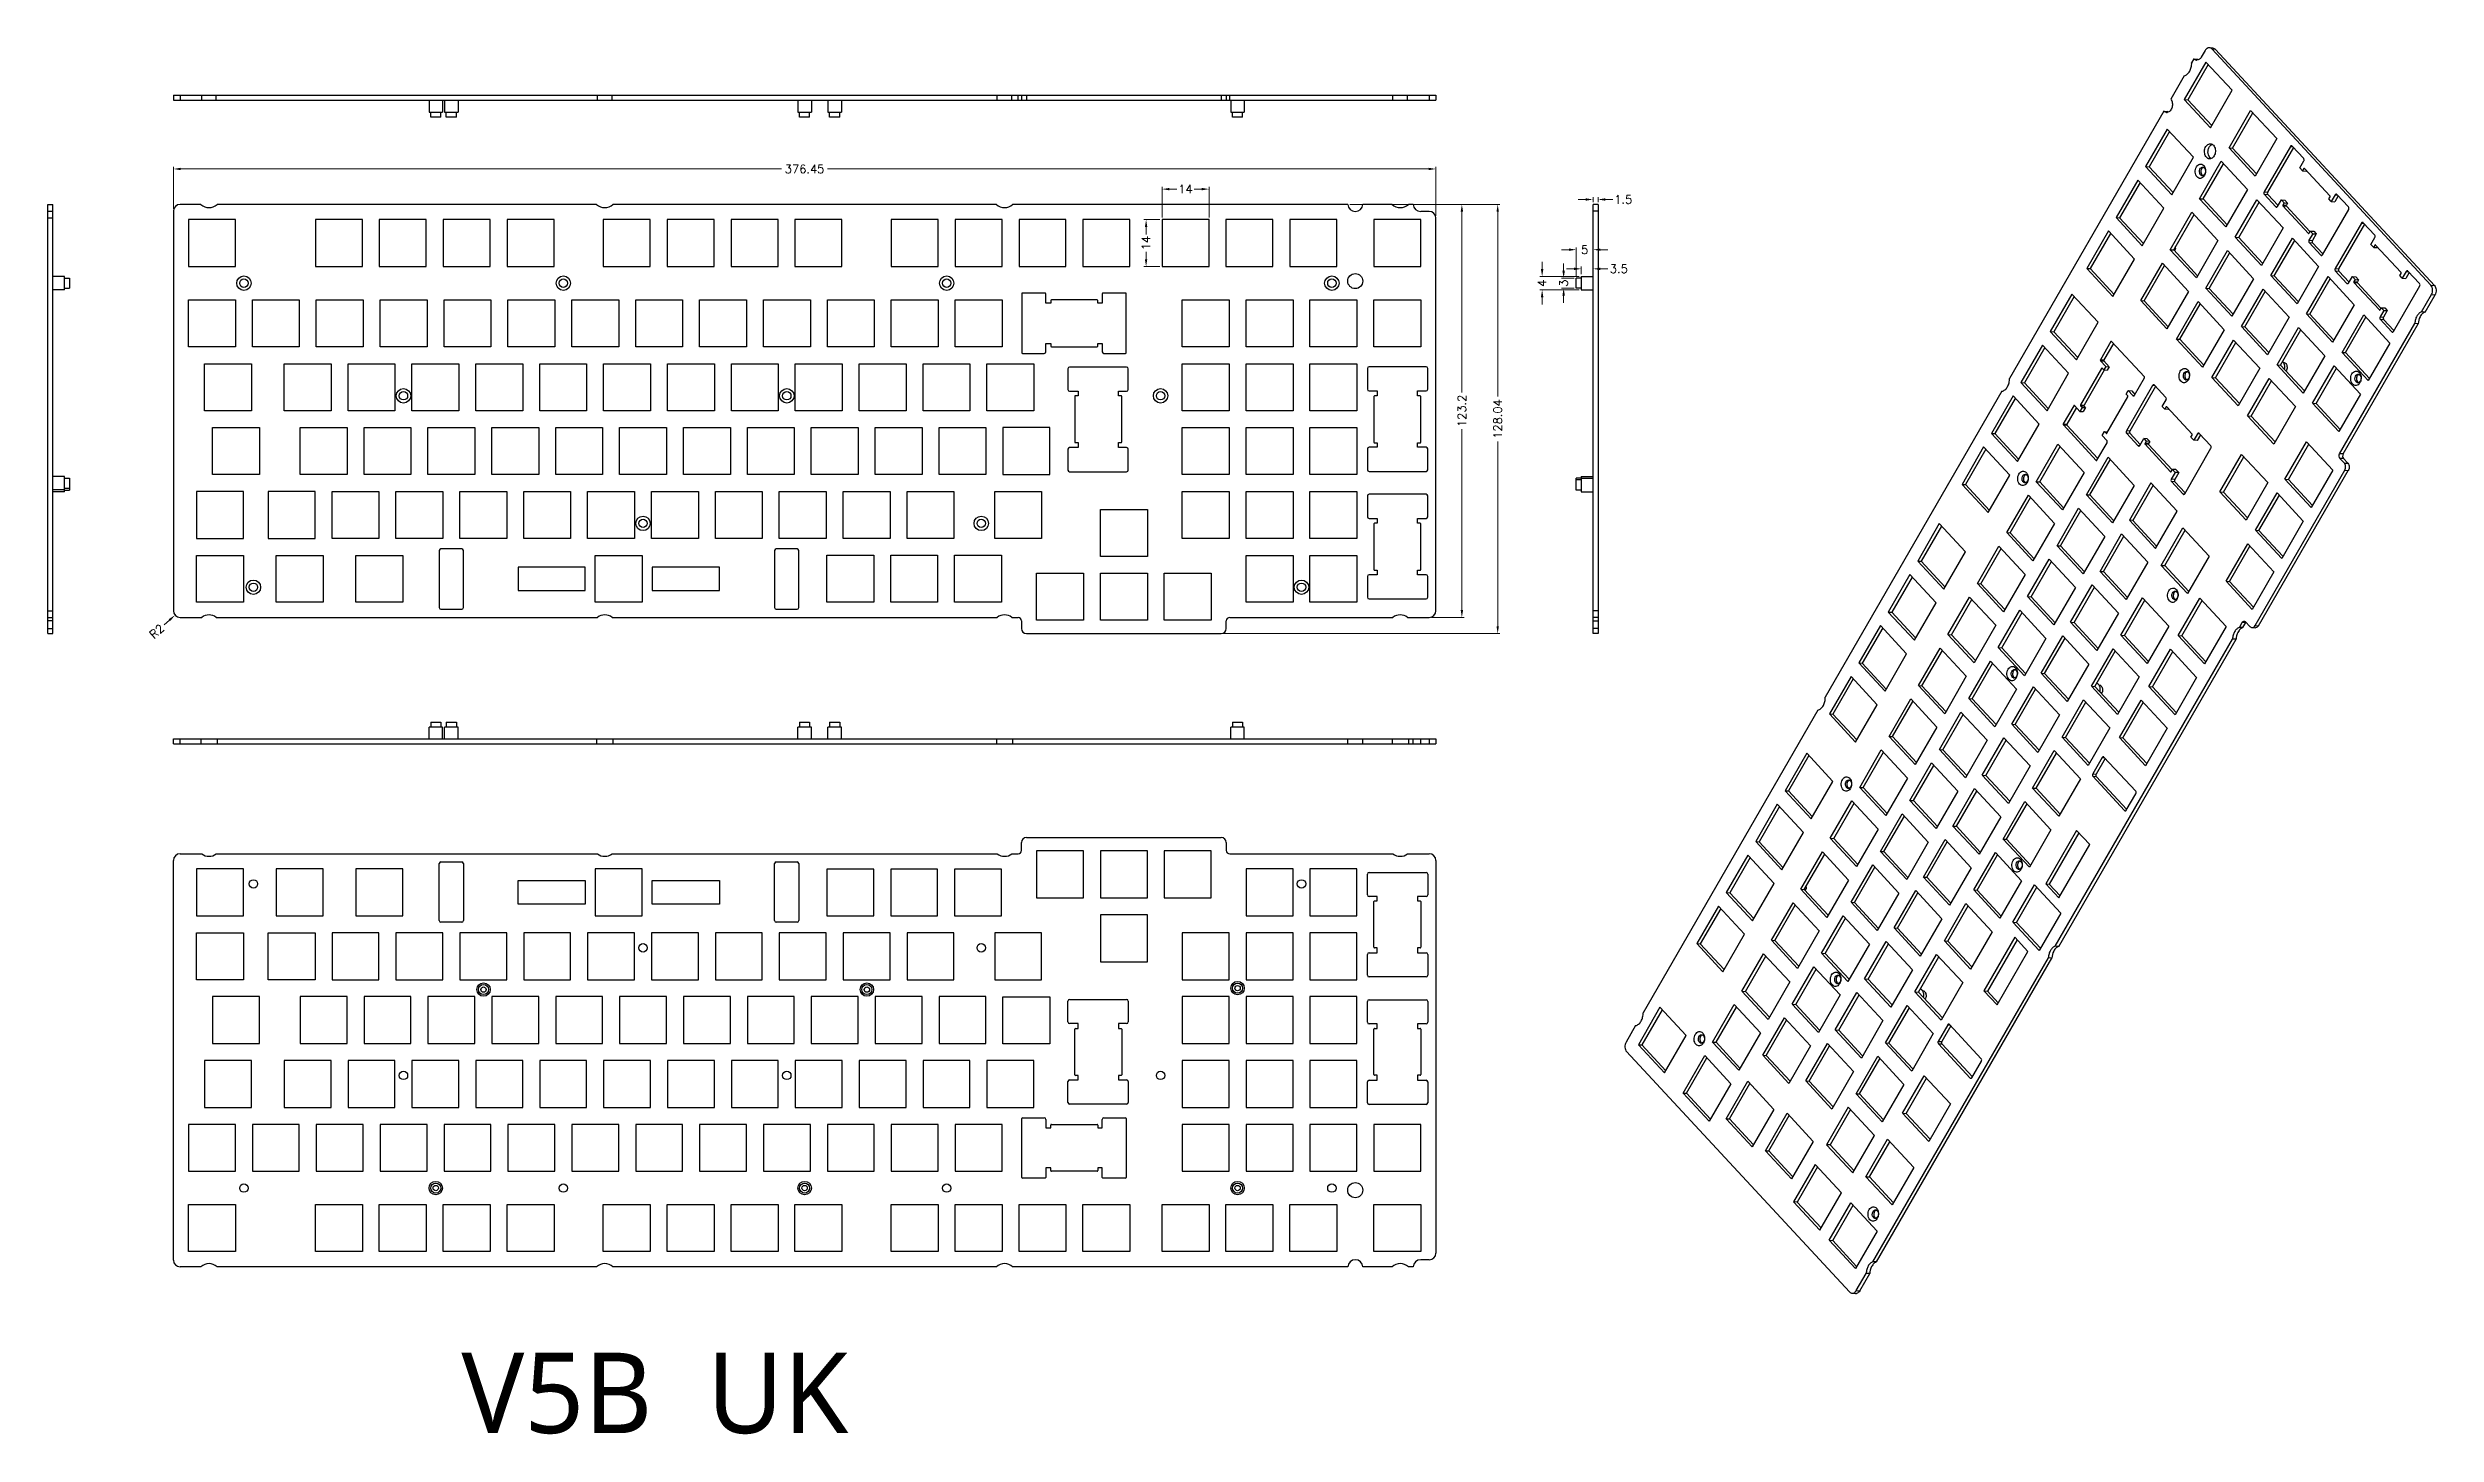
# Model space of a CAD drawing. Header units: millimetres. Extents: x -2394 to -1491, y -937 to 636.
# Drawn here: x -2394 to -1682, y -937 to -523 of the extents above; entities that cross this region are included whole.
import ezdxf

# ---------------------------------------------------------------- set-up
doc = ezdxf.new("R2010")
doc.units = ezdxf.units.MM
doc.header["$LTSCALE"] = 30.734
doc.header["$PDMODE"] = 3
doc.header["$PDSIZE"] = 8
doc.layers.get('0').update_dxf_attribs({"linetype": 'CONTINUOUS'})
doc.layers.get('Defpoints').update_dxf_attribs({"linetype": 'CONTINUOUS'})
doc.layers.add('dim', color=82, linetype='CONTINUOUS', lineweight=9)
doc.styles.add('ROMANC', font='romanc.shx', dxfattribs={"bigfont": 'gbcbig.shx'})
doc.dimstyles.new('YanXiu', dxfattribs={"dimtxt": 2.5, "dimasz": 2.2, "dimexe": 0.66, "dimexo": 0.66, "dimgap": 0.66, "dimtad": 0, "dimdsep": 46, "dimtxsty": 'ROMANC', "dimcen": 0, "dimclrd": 256, "dimclre": 131, "dimclrt": 42, "dimazin": 2, "dimtfac": 1, "dimtofl": 0, "dimtmove": 0, "dimatfit": 3, "dimfxl": 1, "dimlwd": 5, "dimlwe": 5, "dimarcsym": 0})

msp = doc.modelspace()

# ---------------------------------------------------------------- texts
at = {"layer": 'dim', "color": 42, "insert": (-2270.881, -912.448), "char_height": 24, "attachment_point": 1, "style": 'ROMANC'}
msp.add_mtext('{\\fMicrosoft YaHei|b0|i0|c134|p34;\\C6;V5B  UK}', dxfattribs=at)

# ---------------------------------------------------------------- blocks, each defined once
blk = doc.blocks.new('*D33')
at = {"color": 131, "lineweight": 5}
for p, q in [((-2356.75, -571.28), (-2356.75, -558.72)), ((-1980.3, -573.38), (-1980.3, -558.72))]:
    blk.add_line(p, q, dxfattribs=at)
at = {"lineweight": 5}
for p, q in [((-2354.55, -559.38), (-2175.38, -559.38)), ((-1982.5, -559.38), (-2161.68, -559.38))]:
    blk.add_line(p, q, dxfattribs=at)
for points in [[(-2354.55, -559.02), (-2354.55, -559.75), (-2356.75, -559.38)], [(-1982.5, -559.02), (-1982.5, -559.75), (-1980.3, -559.38)]]:
    blk.add_solid(points)
at = {"layer": 'Defpoints', "color": 0}
for p in [(-1980.3, -559.38), (-2356.75, -571.94), (-1980.3, -574.04)]:
    blk.add_point(p, dxfattribs=at)
at = {"color": 42, "insert": (-2168.53, -559.38), "char_height": 2.5, "attachment_point": 5, "style": 'ROMANC'}
blk.add_mtext('376.45', dxfattribs=at)
blk = doc.blocks.new('*D34')
at = {"color": 131, "lineweight": 5}
for p, q in [((-2061.95, -573.83), (-2061.95, -564.73)), ((-2047.95, -573.83), (-2047.95, -564.73))]:
    blk.add_line(p, q, dxfattribs=at)
at = {"lineweight": 5}
for p, q in [((-2059.75, -565.39), (-2057.52, -565.39)), ((-2050.15, -565.39), (-2052.39, -565.39))]:
    blk.add_line(p, q, dxfattribs=at)
for points in [[(-2059.75, -565.03), (-2059.75, -565.76), (-2061.95, -565.39)], [(-2050.15, -565.03), (-2050.15, -565.76), (-2047.95, -565.39)]]:
    blk.add_solid(points)
at = {"layer": 'Defpoints', "color": 0}
for p in [(-2047.95, -565.39), (-2061.95, -574.49), (-2047.95, -574.49)]:
    blk.add_point(p, dxfattribs=at)
at = {"color": 42, "insert": (-2054.95, -565.39), "char_height": 2.5, "attachment_point": 5, "style": 'ROMANC'}
blk.add_mtext('14', dxfattribs=at)
blk = doc.blocks.new('*D35')
at = {"color": 131, "lineweight": 5}
for p, q in [((-2062.61, -574.49), (-2067.37, -574.49)), ((-2062.61, -588.49), (-2067.37, -588.49))]:
    blk.add_line(p, q, dxfattribs=at)
at = {"lineweight": 5}
for p, q in [((-2066.71, -576.69), (-2066.71, -578.93)), ((-2066.71, -586.29), (-2066.71, -584.05))]:
    blk.add_line(p, q, dxfattribs=at)
for points in [[(-2067.08, -576.69), (-2066.35, -576.69), (-2066.71, -574.49)], [(-2067.08, -586.29), (-2066.35, -586.29), (-2066.71, -588.49)]]:
    blk.add_solid(points)
at = {"layer": 'Defpoints', "color": 0}
for p in [(-2061.95, -574.49), (-2066.71, -588.49), (-2061.95, -588.49)]:
    blk.add_point(p, dxfattribs=at)
at = {"color": 42, "insert": (-2066.71, -581.49), "char_height": 2.5, "attachment_point": 5, "rotation": 90, "style": 'ROMANC'}
blk.add_mtext('14', dxfattribs=at)
blk = doc.blocks.new('*D37')
at = {"lineweight": 5}
for p, q in [((-1942.21, -589.74), (-1942.21, -587.54)), ((-1942.21, -597.14), (-1942.21, -599.34))]:
    blk.add_line(p, q, dxfattribs=at)
at = {"color": 131, "lineweight": 5}
for p, q in [((-1939.1, -591.94), (-1942.87, -591.94)), ((-1939.1, -594.94), (-1942.87, -594.94))]:
    blk.add_line(p, q, dxfattribs=at)
for points in [[(-1942.58, -589.74), (-1941.85, -589.74), (-1942.21, -591.94)], [(-1942.58, -597.14), (-1941.85, -597.14), (-1942.21, -594.94)]]:
    blk.add_solid(points)
at = {"layer": 'Defpoints', "color": 0}
for p in [(-1942.21, -594.94), (-1938.44, -591.94), (-1938.44, -594.94)]:
    blk.add_point(p, dxfattribs=at)
at = {"color": 42, "insert": (-1942.21, -593.44), "char_height": 2.5, "attachment_point": 5, "rotation": 90, "style": 'ROMANC'}
blk.add_mtext('3', dxfattribs=at)
blk = doc.blocks.new('*D38')
at = {"lineweight": 5}
for p, q in [((-1948.63, -589.24), (-1948.63, -587.04)), ((-1948.63, -597.64), (-1948.63, -599.84))]:
    blk.add_line(p, q, dxfattribs=at)
at = {"color": 131, "lineweight": 5}
for p, q in [((-1937.6, -591.44), (-1949.29, -591.44)), ((-1937.6, -595.44), (-1949.29, -595.44))]:
    blk.add_line(p, q, dxfattribs=at)
for points in [[(-1948.99, -589.24), (-1948.26, -589.24), (-1948.63, -591.44)], [(-1948.99, -597.64), (-1948.26, -597.64), (-1948.63, -595.44)]]:
    blk.add_solid(points)
at = {"layer": 'Defpoints', "color": 0}
for p in [(-1948.63, -595.44), (-1936.94, -591.44), (-1936.94, -595.44)]:
    blk.add_point(p, dxfattribs=at)
at = {"color": 42, "insert": (-1948.63, -593.44), "char_height": 2.5, "attachment_point": 5, "rotation": 90, "style": 'ROMANC'}
blk.add_mtext('4', dxfattribs=at)
blk = doc.blocks.new('*D39')
at = {"lineweight": 5}
for p, q in [((-1939.14, -589.17), (-1941.34, -589.17)), ((-1931.24, -589.17), (-1929.04, -589.17))]:
    blk.add_line(p, q, dxfattribs=at)
at = {"color": 131, "lineweight": 5}
for p, q in [((-1936.94, -590.78), (-1936.94, -588.51)), ((-1933.44, -590.78), (-1933.44, -588.51))]:
    blk.add_line(p, q, dxfattribs=at)
for points in [[(-1939.14, -588.81), (-1939.14, -589.54), (-1936.94, -589.17)], [(-1931.24, -588.81), (-1931.24, -589.54), (-1933.44, -589.17)]]:
    blk.add_solid(points)
at = {"layer": 'Defpoints', "color": 0}
for p in [(-1933.44, -589.17), (-1936.94, -591.44), (-1933.44, -591.44)]:
    blk.add_point(p, dxfattribs=at)
at = {"color": 42, "insert": (-1925.76, -589.17), "char_height": 2.5, "attachment_point": 5, "style": 'ROMANC'}
blk.add_mtext('3.5', dxfattribs=at)
blk = doc.blocks.new('*D40')
at = {"lineweight": 5}
for p, q in [((-1940.64, -583.46), (-1942.84, -583.46)), ((-1931.24, -583.46), (-1929.04, -583.46))]:
    blk.add_line(p, q, dxfattribs=at)
at = {"color": 131, "lineweight": 5}
for p, q in [((-1938.44, -591.28), (-1938.44, -582.8)), ((-1933.44, -591.28), (-1933.44, -582.8))]:
    blk.add_line(p, q, dxfattribs=at)
for points in [[(-1940.64, -583.09), (-1940.64, -583.82), (-1938.44, -583.46)], [(-1931.24, -583.09), (-1931.24, -583.82), (-1933.44, -583.46)]]:
    blk.add_solid(points)
at = {"layer": 'Defpoints', "color": 0}
for p in [(-1933.44, -583.46), (-1938.44, -591.94), (-1933.44, -591.94)]:
    blk.add_point(p, dxfattribs=at)
at = {"color": 42, "insert": (-1935.94, -583.46), "char_height": 2.5, "attachment_point": 5, "style": 'ROMANC'}
blk.add_mtext('5', dxfattribs=at)
blk = doc.blocks.new('*D41')
at = {"lineweight": 5}
for p, q in [((-1935.64, -568.49), (-1937.84, -568.49)), ((-1929.74, -568.49), (-1927.54, -568.49))]:
    blk.add_line(p, q, dxfattribs=at)
at = {"color": 131, "lineweight": 5}
for p, q in [((-1933.44, -569.28), (-1933.44, -567.83)), ((-1931.94, -569.28), (-1931.94, -567.83))]:
    blk.add_line(p, q, dxfattribs=at)
for points in [[(-1935.64, -568.12), (-1935.64, -568.86), (-1933.44, -568.49)], [(-1929.74, -568.12), (-1929.74, -568.86), (-1931.94, -568.49)]]:
    blk.add_solid(points)
at = {"layer": 'Defpoints', "color": 0}
for p in [(-1931.94, -568.49), (-1933.44, -569.94), (-1931.94, -569.94)]:
    blk.add_point(p, dxfattribs=at)
at = {"color": 42, "insert": (-1924.44, -568.49), "char_height": 2.5, "attachment_point": 5, "style": 'ROMANC'}
blk.add_mtext('1.5', dxfattribs=at)
blk = doc.blocks.new('*D42')
at = {"color": 131, "lineweight": 5}
for p, q in [((-2005.93, -569.94), (-1961.22, -569.94)), ((-2043.63, -697.98), (-1961.22, -697.98))]:
    blk.add_line(p, q, dxfattribs=at)
at = {"lineweight": 5}
for p, q in [((-1961.88, -572.14), (-1961.88, -627.23)), ((-1961.88, -695.78), (-1961.88, -640.69))]:
    blk.add_line(p, q, dxfattribs=at)
for points in [[(-1962.24, -572.14), (-1961.51, -572.14), (-1961.88, -569.94)], [(-1962.24, -695.78), (-1961.51, -695.78), (-1961.88, -697.98)]]:
    blk.add_solid(points)
at = {"layer": 'Defpoints', "color": 0}
for p in [(-2006.59, -569.94), (-2044.29, -697.98), (-1961.88, -697.98)]:
    blk.add_point(p, dxfattribs=at)
at = {"color": 42, "insert": (-1961.88, -633.96), "char_height": 2.5, "attachment_point": 5, "rotation": 90, "style": 'ROMANC'}
blk.add_mtext('128.04', dxfattribs=at)
blk = doc.blocks.new('*D44')
at = {"color": 131, "lineweight": 5}
for p, q in [((-2005.93, -569.94), (-1971.9, -569.94)), ((-1981.64, -693.14), (-1971.9, -693.14))]:
    blk.add_line(p, q, dxfattribs=at)
at = {"lineweight": 5}
for p, q in [((-1972.56, -572.14), (-1972.56, -626.06)), ((-1972.56, -690.94), (-1972.56, -637.02))]:
    blk.add_line(p, q, dxfattribs=at)
for points in [[(-1972.92, -572.14), (-1972.19, -572.14), (-1972.56, -569.94)], [(-1972.92, -690.94), (-1972.19, -690.94), (-1972.56, -693.14)]]:
    blk.add_solid(points)
at = {"layer": 'Defpoints', "color": 0}
for p in [(-2006.59, -569.94), (-1982.3, -693.14), (-1972.56, -693.14)]:
    blk.add_point(p, dxfattribs=at)
at = {"color": 42, "insert": (-1972.56, -631.54), "char_height": 2.5, "attachment_point": 5, "rotation": 90, "style": 'ROMANC'}
blk.add_mtext('123.2', dxfattribs=at)
blk = doc.blocks.new('*D45')
at = {"lineweight": 5}
blk.add_line((-2359.54, -695.39), (-2357.89, -693.93), dxfattribs=at)
blk.add_solid([(-2358.14, -693.66), (-2357.65, -694.2), (-2356.25, -692.47)])
at = {"layer": 'Defpoints', "color": 0}
for p in [(-2356.25, -692.47), (-2354.75, -691.14)]:
    blk.add_point(p, dxfattribs=at)
at = {"color": 42, "insert": (-2361.68, -697.29), "char_height": 2.5, "attachment_point": 5, "rotation": 41.63374, "style": 'ROMANC'}
blk.add_mtext('R2', dxfattribs=at)

# ---------------------------------------------------------------- dimensions: what is measured, and where the dimension line sits
for base, p1, p2, picture, middle in [((-1980.303, -559.385), (-2356.753, -571.94), (-1980.303, -574.04), '*D33', (-2168.528, -559.385)), ((-2047.953, -565.394), (-2061.953, -574.49), (-2047.953, -574.49), '*D34', (-2054.953, -565.394)), ((-1931.942, -568.489), (-1933.442, -569.94), (-1931.942, -569.94), '*D41', (-1924.441, -568.489)), ((-1933.442, -583.456), (-1938.442, -591.94), (-1933.442, -591.94), '*D40', (-1935.942, -583.456)), ((-1933.442, -589.172), (-1936.942, -591.44), (-1933.442, -591.44), '*D39', (-1925.763, -589.172))]:
    dim = msp.add_linear_dim(base=base, p1=p1, p2=p2, dimstyle='YanXiu')
    dim.commit()
    dim.dimension.update_dxf_attribs({"geometry": picture, "text_midpoint": middle})
for base, p1, p2, picture, middle in [((-2066.715, -588.49), (-2061.953, -574.49), (-2061.953, -588.49), '*D35', (-2066.715, -581.49)), ((-1961.877, -697.98), (-2006.589, -569.94), (-2044.291, -697.98), '*D42', (-1961.877, -633.96)), ((-1972.557, -693.14), (-2006.589, -569.94), (-1982.303, -693.14), '*D44', (-1972.557, -631.54)), ((-1948.628, -595.44), (-1936.942, -591.44), (-1936.942, -595.44), '*D38', (-1948.628, -593.44)), ((-1942.215, -594.94), (-1938.442, -591.94), (-1938.442, -594.94), '*D37', (-1942.215, -593.44))]:
    dim = msp.add_linear_dim(base=base, p1=p1, p2=p2, angle=90, dimstyle='YanXiu')
    dim.commit()
    dim.dimension.update_dxf_attribs({"geometry": picture, "text_midpoint": middle})
dim = msp.add_radius_dim(center=(-2354.753, -691.14), mpoint=(-2356.248, -692.469), dimstyle='YanXiu')
dim.commit()
dim.dimension.update_dxf_attribs({"geometry": '*D45', "text_midpoint": (-2361.676, -697.294)})

# ---------------------------------------------------------------- linework, layer by layer
at = {"color": 7, "linetype": 'Continuous'}
for p, q in [((-1754.279, -526.557), (-1754.952, -527.722)), ((-1754.279, -526.557), (-1753.243, -526.626)), ((-1750.923, -524.033), (-1752.075, -526.029)), ((-1748.637, -523.31), (-1749.673, -523.24)), ((-1683.621, -594.053), (-1748.887, -523.641)), ((-1747.851, -523.711), (-1748.887, -523.641)), ((-1682.585, -594.123), (-1747.851, -523.711)), ((-1757.178, -531.578), (-1761.21, -538.561)), ((-1750.708, -527.501), (-1757.156, -538.668)), ((-1750.045, -528.216), (-1756.12, -538.738)), ((-1742.906, -535.919), (-1750.708, -527.501)), ((-2356.753, -537.397), (-2356.753, -538.897)), ((-2356.753, -537.397), (-1980.303, -537.397)), ((-2356.753, -538.897), (-1980.303, -538.897)), ((-2354.753, -537.397), (-2354.753, -538.897)), ((-2348.31, -538.897), (-2348.31, -537.397)), ((-2343.946, -538.897), (-2343.946, -537.397)), ((-2280.528, -538.897), (-2280.528, -542.397)), ((-2276.528, -538.897), (-2276.528, -542.397)), ((-2275.873, -538.897), (-2275.873, -542.397)), ((-2271.873, -538.897), (-2271.873, -542.397)), ((-2230.31, -538.897), (-2230.31, -537.397)), ((-2225.946, -538.897), (-2225.946, -537.397)), ((-2170.528, -538.897), (-2170.528, -542.397)), ((-2166.528, -538.897), (-2166.528, -542.397)), ((-2161.573, -538.897), (-2161.573, -542.397)), ((-2157.573, -538.897), (-2157.573, -542.397)), ((-2111.11, -538.897), (-2111.11, -537.397)), ((-2106.746, -538.897), (-2106.746, -537.397)), ((-2104.891, -538.897), (-2104.891, -537.397)), ((-2103.891, -537.397), (-2103.891, -538.897)), ((-2102.391, -537.397), (-2102.391, -538.897)), ((-2044.291, -537.397), (-2044.291, -538.897)), ((-2042.791, -537.397), (-2042.791, -538.897)), ((-2041.791, -538.897), (-2041.791, -537.397)), ((-2041.428, -538.897), (-2041.428, -542.397)), ((-2037.428, -538.897), (-2037.428, -542.397)), ((-1993.11, -538.897), (-1993.11, -537.397)), ((-1988.746, -538.897), (-1988.746, -537.397)), ((-1982.303, -537.397), (-1982.303, -538.897)), ((-1980.303, -537.397), (-1980.303, -538.897)), ((-1757.156, -538.668), (-1749.353, -547.086)), ((-1757.156, -538.668), (-1756.12, -538.738)), ((-1756.12, -538.738), (-1748.98, -546.44)), ((-1749.353, -547.086), (-1742.906, -535.919)), ((-2280.528, -542.397), (-2276.528, -542.397)), ((-2280.028, -543.897), (-2280.028, -542.397)), ((-2277.028, -543.897), (-2280.028, -543.897)), ((-2277.028, -543.897), (-2277.028, -542.397)), ((-2275.873, -542.397), (-2271.873, -542.397)), ((-2275.373, -543.897), (-2275.373, -542.397)), ((-2272.373, -543.897), (-2275.373, -543.897)), ((-2272.373, -543.897), (-2272.373, -542.397)), ((-2170.528, -542.397), (-2166.528, -542.397)), ((-2170.028, -543.897), (-2170.028, -542.397)), ((-2167.028, -543.897), (-2170.028, -543.897)), ((-2167.028, -543.897), (-2167.028, -542.397)), ((-2161.573, -542.397), (-2157.573, -542.397)), ((-2161.073, -543.897), (-2161.073, -542.397)), ((-2158.073, -543.897), (-2161.073, -543.897)), ((-2158.073, -543.897), (-2158.073, -542.397)), ((-2041.428, -542.397), (-2037.428, -542.397)), ((-2040.928, -543.897), (-2040.928, -542.397)), ((-2037.928, -543.897), (-2040.928, -543.897)), ((-2037.928, -543.897), (-2037.928, -542.397)), ((-1763.278, -542.143), (-1809.295, -621.847)), ((-1762.245, -547.482), (-1768.692, -558.649)), ((-1761.581, -548.198), (-1767.656, -558.719)), ((-1763.278, -542.143), (-1762.241, -542.213)), ((-1754.442, -555.9), (-1762.245, -547.482)), ((-1743.807, -553.069), (-1737.36, -541.902)), ((-1742.771, -553.139), (-1736.697, -542.618)), ((-1737.36, -541.902), (-1729.557, -550.32)), ((-1736.004, -561.487), (-1743.807, -553.069)), ((-1743.807, -553.069), (-1742.771, -553.139)), ((-1735.632, -560.841), (-1742.771, -553.139)), ((-1729.557, -550.32), (-1736.004, -561.487)), ((-1725.518, -552.66), (-1733.347, -566.221)), ((-1724.624, -552.977), (-1732.31, -566.29)), ((-1725.518, -552.66), (-1724.878, -552.703)), ((-1721.553, -556.29), (-1725.009, -552.562)), ((-1768.692, -558.649), (-1760.889, -567.068)), ((-1768.692, -558.649), (-1767.656, -558.719)), ((-1767.656, -558.719), (-1760.516, -566.422)), ((-1760.889, -567.068), (-1754.442, -555.9)), ((-1752.58, -568.265), (-1746.133, -557.097)), ((-1751.544, -568.334), (-1745.47, -557.813)), ((-1746.133, -557.097), (-1738.33, -565.515)), ((-1722.683, -559.031), (-1721.505, -556.99)), ((-1721.859, -559.919), (-1722.683, -559.031)), ((-1721.491, -559.281), (-1721.859, -559.919)), ((-1721.859, -559.919), (-1720.823, -559.989)), ((-1721.491, -559.281), (-1721.291, -559.295)), ((-1713.707, -567.419), (-1721.287, -559.242)), ((-1720.735, -559.837), (-1720.823, -559.989)), ((-1771.018, -562.678), (-1777.465, -573.845)), ((-1770.354, -563.393), (-1776.429, -573.915)), ((-1763.215, -571.096), (-1771.018, -562.678)), ((-1744.778, -576.683), (-1752.58, -568.265)), ((-1752.58, -568.265), (-1751.544, -568.334)), ((-1744.405, -576.037), (-1751.544, -568.334)), ((-1738.33, -565.515), (-1744.778, -576.683)), ((-1741.963, -579.719), (-1735.516, -568.552)), ((-1740.927, -579.789), (-1734.852, -569.268)), ((-1735.516, -568.552), (-1727.713, -576.97)), ((-1733.347, -566.221), (-1732.31, -566.29)), ((-1733.298, -566.92), (-1729.843, -570.648)), ((-1733.298, -566.92), (-1732.262, -566.99)), ((-1732.262, -566.99), (-1729.191, -570.303)), ((-1729.334, -570.55), (-1728.209, -568.602)), ((-1728.209, -568.602), (-1727.386, -569.491)), ((-1728.209, -568.602), (-1727.173, -568.672)), ((-1727.386, -569.491), (-1727.754, -570.129)), ((-1727.386, -569.491), (-1726.349, -569.561)), ((-1727.173, -568.672), (-1726.349, -569.561)), ((-1726.349, -569.561), (-1726.718, -570.199)), ((-1714.057, -568.337), (-1713.688, -567.699)), ((-1713.32, -569.132), (-1714.057, -568.337)), ((-1712.141, -567.091), (-1713.32, -569.132)), ((-1713.32, -569.132), (-1712.283, -569.202)), ((-1711.248, -567.408), (-1712.283, -569.202)), ((-1712.141, -567.091), (-1711.501, -567.135)), ((-1708.177, -570.721), (-1711.632, -566.993)), ((-2394.204, -697.98), (-2394.204, -569.94)), ((-2394.204, -569.94), (-2392.704, -569.94)), ((-2392.704, -572.04), (-2394.204, -572.04)), ((-2392.704, -574.04), (-2394.204, -574.04)), ((-2392.704, -697.98), (-2392.704, -569.94)), ((-2356.753, -571.94), (-2356.753, -691.14)), ((-2348.545, -569.94), (-2354.753, -569.94)), ((-2352.253, -574.49), (-2352.253, -588.49)), ((-2338.253, -574.49), (-2352.253, -574.49)), ((-2230.545, -569.94), (-2343.711, -569.94)), ((-2338.253, -588.49), (-2338.253, -574.49)), ((-2314.403, -574.49), (-2314.403, -588.49)), ((-2300.403, -574.49), (-2314.403, -574.49)), ((-2300.403, -588.49), (-2300.403, -574.49)), ((-2295.353, -574.49), (-2295.353, -588.49)), ((-2281.353, -574.49), (-2295.353, -574.49)), ((-2281.353, -588.49), (-2281.353, -574.49)), ((-2276.303, -574.49), (-2276.303, -588.49)), ((-2262.303, -574.49), (-2276.303, -574.49)), ((-2262.303, -588.49), (-2262.303, -574.49)), ((-2257.253, -574.49), (-2257.253, -588.49)), ((-2243.253, -574.49), (-2257.253, -574.49)), ((-2243.253, -588.49), (-2243.253, -574.49)), ((-2228.553, -574.49), (-2228.553, -588.49)), ((-2214.553, -574.49), (-2228.553, -574.49)), ((-2111.345, -569.94), (-2225.711, -569.94)), ((-2214.553, -588.49), (-2214.553, -574.49)), ((-2209.503, -574.49), (-2209.503, -588.49)), ((-2195.503, -574.49), (-2209.503, -574.49)), ((-2195.503, -588.49), (-2195.503, -574.49)), ((-2190.453, -574.49), (-2190.453, -588.49)), ((-2176.453, -574.49), (-2190.453, -574.49)), ((-2176.453, -588.49), (-2176.453, -574.49)), ((-2171.403, -574.49), (-2171.403, -588.49)), ((-2157.403, -574.49), (-2171.403, -574.49)), ((-2157.403, -588.49), (-2157.403, -574.49)), ((-2142.703, -574.49), (-2142.703, -588.49)), ((-2128.703, -574.49), (-2142.703, -574.49)), ((-2128.703, -588.49), (-2128.703, -574.49)), ((-2123.653, -574.49), (-2123.653, -588.49)), ((-2109.653, -574.49), (-2123.653, -574.49)), ((-2109.653, -588.49), (-2109.653, -574.49)), ((-2006.589, -569.94), (-2106.511, -569.94)), ((-2104.603, -574.49), (-2104.603, -588.49)), ((-2090.603, -574.49), (-2104.603, -574.49)), ((-2090.603, -588.49), (-2090.603, -574.49)), ((-2071.553, -574.49), (-2085.553, -574.49)), ((-2085.553, -574.49), (-2085.553, -588.49)), ((-2071.553, -588.49), (-2071.553, -574.49)), ((-2047.953, -574.49), (-2061.953, -574.49)), ((-2061.953, -574.49), (-2061.953, -588.49)), ((-2047.953, -588.49), (-2047.953, -574.49)), ((-2028.903, -574.49), (-2042.903, -574.49)), ((-2042.903, -574.49), (-2042.903, -588.49)), ((-2028.903, -588.49), (-2028.903, -574.49)), ((-2009.853, -574.49), (-2023.853, -574.49)), ((-2023.853, -574.49), (-2023.853, -588.49)), ((-2009.853, -588.49), (-2009.853, -574.49)), ((-1993.345, -569.94), (-2002.099, -569.94)), ((-1984.803, -574.49), (-1998.803, -574.49)), ((-1998.803, -574.49), (-1998.803, -588.49)), ((-1987.049, -569.94), (-1988.511, -569.94)), ((-1982.303, -572.04), (-1984.804, -572.04)), ((-1984.803, -588.49), (-1984.803, -574.49)), ((-1980.303, -691.14), (-1980.303, -574.04)), ((-1933.442, -697.98), (-1933.442, -569.94)), ((-1931.942, -569.94), (-1933.442, -569.94)), ((-1931.942, -571.94), (-1933.442, -571.94)), ((-1931.942, -569.94), (-1931.942, -697.98)), ((-1777.465, -573.845), (-1769.662, -582.263)), ((-1777.465, -573.845), (-1776.429, -573.915)), ((-1776.429, -573.915), (-1769.29, -581.617)), ((-1769.662, -582.263), (-1763.215, -571.096)), ((-1761.354, -583.46), (-1754.906, -572.293)), ((-1760.317, -583.53), (-1754.243, -573.008)), ((-1754.906, -572.293), (-1747.103, -580.711)), ((-1729.843, -570.648), (-1729.453, -570.674)), ((-1727.754, -570.129), (-1726.718, -570.199)), ((-1727.735, -570.409), (-1726.699, -570.479)), ((-1727.735, -570.409), (-1720.155, -578.587)), ((-1726.699, -570.479), (-1719.706, -578.023)), ((-1715.957, -584.981), (-1708.128, -571.421)), ((-1704.338, -575.51), (-1712.167, -589.07)), ((-1703.445, -575.827), (-1711.131, -589.14)), ((-1704.338, -575.51), (-1703.698, -575.553)), ((-1700.374, -579.14), (-1703.83, -575.411)), ((-1779.791, -577.873), (-1786.238, -589.04)), ((-1779.127, -578.589), (-1785.202, -589.11)), ((-1771.988, -586.291), (-1779.791, -577.873)), ((-1753.551, -591.878), (-1761.354, -583.46)), ((-1761.354, -583.46), (-1760.317, -583.53)), ((-1753.178, -591.232), (-1760.317, -583.53)), ((-1747.103, -580.711), (-1753.551, -591.878)), ((-1750.736, -594.915), (-1744.289, -583.747)), ((-1744.289, -583.747), (-1736.486, -592.166)), ((-1734.16, -588.137), (-1741.963, -579.719)), ((-1741.963, -579.719), (-1740.927, -579.789)), ((-1733.787, -587.492), (-1740.927, -579.789)), ((-1727.713, -576.97), (-1734.16, -588.137)), ((-1731.346, -591.174), (-1724.898, -580.007)), ((-1730.309, -591.244), (-1724.235, -580.722)), ((-1724.898, -580.007), (-1717.095, -588.425)), ((-1720.155, -578.587), (-1720.074, -578.592)), ((-1718.846, -578.704), (-1719.97, -580.652)), ((-1719.97, -580.652), (-1718.934, -580.722)), ((-1719.951, -578.547), (-1719.583, -577.909)), ((-1719.922, -581.351), (-1718.886, -581.421)), ((-1719.922, -581.351), (-1716.466, -585.079)), ((-1719.583, -577.909), (-1718.547, -577.979)), ((-1719.583, -577.909), (-1718.846, -578.704)), ((-1717.81, -578.774), (-1718.934, -580.722)), ((-1718.886, -581.421), (-1715.815, -584.734)), ((-1718.846, -578.704), (-1717.81, -578.774)), ((-1718.547, -577.979), (-1717.81, -578.774)), ((-1701.504, -581.88), (-1700.326, -579.839)), ((-1700.68, -582.769), (-1701.504, -581.88)), ((-1700.312, -582.13), (-1700.68, -582.769)), ((-1700.68, -582.769), (-1699.644, -582.838)), ((-1700.312, -582.13), (-1700.112, -582.144)), ((-1692.528, -590.269), (-1700.108, -582.091)), ((-1699.556, -582.687), (-1699.644, -582.838)), ((-2352.253, -588.49), (-2338.253, -588.49)), ((-2314.403, -588.49), (-2300.403, -588.49)), ((-2295.353, -588.49), (-2281.353, -588.49)), ((-2276.303, -588.49), (-2262.303, -588.49)), ((-2257.253, -588.49), (-2243.253, -588.49)), ((-2228.553, -588.49), (-2214.553, -588.49)), ((-2209.503, -588.49), (-2195.503, -588.49)), ((-2190.453, -588.49), (-2176.453, -588.49)), ((-2171.403, -588.49), (-2157.403, -588.49)), ((-2142.703, -588.49), (-2128.703, -588.49)), ((-2123.653, -588.49), (-2109.653, -588.49)), ((-2104.603, -588.49), (-2090.603, -588.49)), ((-2085.553, -588.49), (-2071.553, -588.49)), ((-2061.953, -588.49), (-2047.953, -588.49)), ((-2042.903, -588.49), (-2028.903, -588.49)), ((-2023.853, -588.49), (-2009.853, -588.49)), ((-1998.803, -588.49), (-1984.803, -588.49)), ((-1786.238, -589.04), (-1778.435, -597.459)), ((-1786.238, -589.04), (-1785.202, -589.11)), ((-1785.202, -589.11), (-1778.063, -596.813)), ((-1778.435, -597.459), (-1771.988, -586.291)), ((-1770.127, -598.655), (-1763.679, -587.488)), ((-1769.09, -598.725), (-1763.016, -588.204)), ((-1763.679, -587.488), (-1755.876, -595.906)), ((-1749.7, -594.985), (-1743.625, -584.463)), ((-1717.095, -588.425), (-1723.543, -599.592)), ((-1716.466, -585.079), (-1716.077, -585.106)), ((-1712.167, -589.07), (-1711.131, -589.14)), ((-1712.119, -589.769), (-1711.083, -589.839)), ((-1712.119, -589.769), (-1708.664, -593.497)), ((-1711.083, -589.839), (-1708.012, -593.152)), ((-1692.877, -591.187), (-1692.509, -590.549)), ((-1690.962, -589.941), (-1692.14, -591.982)), ((-1690.068, -590.258), (-1691.104, -592.052)), ((-1690.962, -589.941), (-1690.322, -589.984)), ((-1686.998, -593.571), (-1690.453, -589.843)), ((-2389.204, -591.44), (-2392.704, -591.44)), ((-2389.204, -595.44), (-2392.704, -595.44)), ((-2389.204, -595.44), (-2389.204, -591.44)), ((-2389.204, -591.94), (-2387.704, -591.94)), ((-2389.204, -594.94), (-2387.704, -594.94)), ((-2387.704, -591.94), (-2387.704, -594.94)), ((-2103.806, -596.582), (-2103.806, -614.182)), ((-2096.806, -596.382), (-2103.606, -596.382)), ((-2096.606, -599.44), (-2096.606, -596.582)), ((-2079.806, -596.582), (-2079.806, -599.44)), ((-2072.806, -596.382), (-2079.606, -596.382)), ((-2072.606, -614.182), (-2072.606, -596.582)), ((-1938.442, -594.94), (-1938.442, -591.94)), ((-1936.942, -591.94), (-1938.442, -591.94)), ((-1936.942, -594.94), (-1938.442, -594.94)), ((-1936.942, -591.44), (-1936.942, -595.44)), ((-1936.942, -591.44), (-1933.442, -591.44)), ((-1936.942, -595.44), (-1933.442, -595.44)), ((-1790.659, -596.698), (-1797.107, -607.865)), ((-1789.996, -597.414), (-1796.071, -607.935)), ((-1782.857, -605.116), (-1790.659, -596.698)), ((-1755.876, -595.906), (-1762.324, -607.074)), ((-1742.933, -603.333), (-1750.736, -594.915)), ((-1750.736, -594.915), (-1749.7, -594.985)), ((-1742.56, -602.687), (-1749.7, -594.985)), ((-1736.486, -592.166), (-1742.933, -603.333)), ((-1740.119, -606.369), (-1733.671, -595.202)), ((-1739.082, -606.439), (-1733.008, -595.918)), ((-1733.671, -595.202), (-1725.868, -603.62)), ((-1731.346, -591.174), (-1730.309, -591.244)), ((-1723.543, -599.592), (-1731.346, -591.174)), ((-1723.17, -598.946), (-1730.309, -591.244)), ((-1720.728, -602.629), (-1714.281, -591.461)), ((-1719.692, -602.699), (-1713.617, -592.177)), ((-1714.281, -591.461), (-1706.478, -599.88)), ((-1708.664, -593.497), (-1708.274, -593.524)), ((-1708.155, -593.399), (-1707.03, -591.452)), ((-1707.03, -591.452), (-1705.994, -591.522)), ((-1707.03, -591.452), (-1706.207, -592.34)), ((-1706.207, -592.34), (-1706.575, -592.979)), ((-1706.575, -592.979), (-1705.539, -593.049)), ((-1706.556, -593.258), (-1705.519, -593.328)), ((-1706.556, -593.258), (-1698.976, -601.436)), ((-1706.207, -592.34), (-1705.17, -592.41)), ((-1705.994, -591.522), (-1705.17, -592.41)), ((-1705.17, -592.41), (-1705.539, -593.049)), ((-1705.519, -593.328), (-1698.527, -600.873)), ((-1694.778, -607.83), (-1686.949, -594.27)), ((-1692.14, -591.982), (-1692.877, -591.187)), ((-1692.14, -591.982), (-1691.104, -592.052)), ((-1686.395, -601.99), (-1683.428, -596.851)), ((-1685.359, -602.06), (-1682.391, -596.921)), ((-1683.621, -594.053), (-1682.585, -594.123)), ((-1683.428, -596.851), (-1682.391, -596.921)), ((-2352.253, -612.44), (-2352.253, -598.44)), ((-2352.253, -598.44), (-2338.253, -598.44)), ((-2338.253, -598.44), (-2338.253, -612.44)), ((-2333.203, -612.44), (-2333.203, -598.44)), ((-2333.203, -598.44), (-2319.203, -598.44)), ((-2319.203, -598.44), (-2319.203, -612.44)), ((-2314.153, -612.44), (-2314.153, -598.44)), ((-2314.153, -598.44), (-2300.153, -598.44)), ((-2300.153, -598.44), (-2300.153, -612.44)), ((-2295.103, -612.44), (-2295.103, -598.44)), ((-2295.103, -598.44), (-2281.103, -598.44)), ((-2281.103, -598.44), (-2281.103, -612.44)), ((-2276.053, -612.44), (-2276.053, -598.44)), ((-2276.053, -598.44), (-2262.053, -598.44)), ((-2262.053, -598.44), (-2262.053, -612.44)), ((-2257.003, -612.44), (-2257.003, -598.44)), ((-2257.003, -598.44), (-2243.003, -598.44)), ((-2243.003, -598.44), (-2243.003, -612.44)), ((-2237.953, -612.44), (-2237.953, -598.44)), ((-2237.953, -598.44), (-2223.953, -598.44)), ((-2223.953, -598.44), (-2223.953, -612.44)), ((-2218.903, -612.44), (-2218.903, -598.44)), ((-2218.903, -598.44), (-2204.903, -598.44)), ((-2204.903, -598.44), (-2204.903, -612.44)), ((-2199.853, -612.44), (-2199.853, -598.44)), ((-2199.853, -598.44), (-2185.853, -598.44)), ((-2185.853, -598.44), (-2185.853, -612.44)), ((-2180.803, -612.44), (-2180.803, -598.44)), ((-2180.803, -598.44), (-2166.803, -598.44)), ((-2166.803, -598.44), (-2166.803, -612.44)), ((-2161.753, -612.44), (-2161.753, -598.44)), ((-2161.753, -598.44), (-2147.753, -598.44)), ((-2147.753, -598.44), (-2147.753, -612.44)), ((-2142.703, -612.44), (-2142.703, -598.44)), ((-2142.703, -598.44), (-2128.703, -598.44)), ((-2128.703, -598.44), (-2128.703, -612.44)), ((-2123.653, -598.44), (-2109.653, -598.44)), ((-2123.653, -612.44), (-2123.653, -598.44)), ((-2109.653, -598.44), (-2109.653, -612.44)), ((-2095.128, -599.44), (-2096.606, -599.44)), ((-2095.128, -598.64), (-2095.128, -599.44)), ((-2081.328, -598.44), (-2094.928, -598.44)), ((-2081.128, -599.44), (-2081.128, -598.64)), ((-2079.806, -599.44), (-2081.128, -599.44)), ((-2055.953, -598.44), (-2041.953, -598.44)), ((-2055.953, -612.44), (-2055.953, -598.44)), ((-2041.953, -598.44), (-2041.953, -612.44)), ((-2036.903, -598.44), (-2022.903, -598.44)), ((-2036.903, -612.44), (-2036.903, -598.44)), ((-2022.903, -598.44), (-2022.903, -612.44)), ((-2017.853, -598.44), (-2003.853, -598.44)), ((-2017.853, -612.44), (-2017.853, -598.44)), ((-2003.853, -598.44), (-2003.853, -612.44)), ((-1998.803, -598.44), (-1984.803, -598.44)), ((-1998.803, -612.44), (-1998.803, -598.44)), ((-1984.803, -598.44), (-1984.803, -612.44)), ((-1789.304, -616.283), (-1782.857, -605.116)), ((-1762.324, -607.074), (-1770.127, -598.655)), ((-1770.127, -598.655), (-1769.09, -598.725)), ((-1761.951, -606.428), (-1769.09, -598.725)), ((-1759.509, -610.11), (-1753.062, -598.943)), ((-1758.473, -610.18), (-1752.398, -599.659)), ((-1753.062, -598.943), (-1745.259, -607.361)), ((-1725.868, -603.62), (-1732.316, -614.788)), ((-1720.728, -602.629), (-1719.692, -602.699)), ((-1712.925, -611.047), (-1720.728, -602.629)), ((-1712.552, -610.401), (-1719.692, -602.699)), ((-1706.478, -599.88), (-1712.925, -611.047)), ((-1710.111, -614.084), (-1703.663, -602.916)), ((-1709.074, -614.153), (-1703, -603.632)), ((-1703.663, -602.916), (-1695.86, -611.334)), ((-1698.976, -601.436), (-1698.895, -601.442)), ((-1697.667, -601.554), (-1698.791, -603.501)), ((-1698.791, -603.501), (-1697.755, -603.571)), ((-1698.772, -601.397), (-1698.404, -600.759)), ((-1698.743, -604.201), (-1697.706, -604.27)), ((-1698.743, -604.201), (-1695.287, -607.929)), ((-1698.404, -600.759), (-1697.367, -600.829)), ((-1698.404, -600.759), (-1697.667, -601.554)), ((-1696.631, -601.624), (-1697.755, -603.571)), ((-1697.706, -604.27), (-1694.636, -607.583)), ((-1697.667, -601.554), (-1696.631, -601.624)), ((-1697.367, -600.829), (-1696.631, -601.624)), ((-1685.359, -602.06), (-1686.395, -601.99)), ((-2338.253, -612.44), (-2352.253, -612.44)), ((-2319.203, -612.44), (-2333.203, -612.44)), ((-2300.153, -612.44), (-2314.153, -612.44)), ((-2281.103, -612.44), (-2295.103, -612.44)), ((-2262.053, -612.44), (-2276.053, -612.44)), ((-2243.003, -612.44), (-2257.003, -612.44)), ((-2223.953, -612.44), (-2237.953, -612.44)), ((-2204.903, -612.44), (-2218.903, -612.44)), ((-2185.853, -612.44), (-2199.853, -612.44)), ((-2166.803, -612.44), (-2180.803, -612.44)), ((-2147.753, -612.44), (-2161.753, -612.44)), ((-2128.703, -612.44), (-2142.703, -612.44)), ((-2109.653, -612.44), (-2123.653, -612.44)), ((-2096.606, -611.44), (-2095.128, -611.44)), ((-2096.606, -613.882), (-2096.606, -611.44)), ((-2095.128, -611.44), (-2095.128, -612.24)), ((-2094.928, -612.44), (-2081.328, -612.44)), ((-2081.128, -611.44), (-2079.806, -611.44)), ((-2081.128, -612.24), (-2081.128, -611.44)), ((-2079.806, -611.44), (-2079.806, -613.882)), ((-2041.953, -612.44), (-2055.953, -612.44)), ((-2022.903, -612.44), (-2036.903, -612.44)), ((-2003.853, -612.44), (-2017.853, -612.44)), ((-1984.803, -612.44), (-1998.803, -612.44)), ((-1799.433, -611.893), (-1805.88, -623.061)), ((-1791.63, -620.312), (-1799.433, -611.893)), ((-1797.107, -607.865), (-1789.304, -616.283)), ((-1797.107, -607.865), (-1796.071, -607.935)), ((-1796.071, -607.935), (-1788.931, -615.638)), ((-1779.035, -610.861), (-1782.167, -616.285)), ((-1778.28, -611.417), (-1781.131, -616.355)), ((-1779.035, -610.861), (-1778.835, -610.874)), ((-1769.022, -621.404), (-1778.832, -610.821)), ((-1751.706, -618.528), (-1759.509, -610.11)), ((-1759.509, -610.11), (-1758.473, -610.18)), ((-1751.333, -617.883), (-1758.473, -610.18)), ((-1745.259, -607.361), (-1751.706, -618.528)), ((-1748.892, -621.565), (-1742.444, -610.398)), ((-1747.855, -621.635), (-1741.781, -611.113)), ((-1742.444, -610.398), (-1734.641, -618.816)), ((-1732.316, -614.788), (-1740.119, -606.369)), ((-1740.119, -606.369), (-1739.082, -606.439)), ((-1731.943, -614.142), (-1739.082, -606.439)), ((-1729.501, -617.824), (-1723.054, -606.657)), ((-1728.465, -617.894), (-1722.39, -607.373)), ((-1723.054, -606.657), (-1715.251, -615.075)), ((-1710.824, -644.302), (-1688.405, -605.471)), ((-1709.787, -644.372), (-1687.369, -605.541)), ((-1695.86, -611.334), (-1702.308, -622.502)), ((-1695.287, -607.929), (-1694.898, -607.955)), ((-1687.369, -605.541), (-1688.405, -605.471)), ((-2347.488, -631.49), (-2347.488, -617.49)), ((-2347.488, -617.49), (-2333.488, -617.49)), ((-2333.488, -617.49), (-2333.488, -631.49)), ((-2323.723, -631.49), (-2323.723, -617.49)), ((-2323.723, -617.49), (-2309.723, -617.49)), ((-2309.723, -617.49), (-2309.723, -631.49)), ((-2304.673, -631.49), (-2304.673, -617.49)), ((-2304.673, -617.49), (-2290.673, -617.49)), ((-2290.673, -617.49), (-2290.673, -631.49)), ((-2285.623, -631.49), (-2285.623, -617.49)), ((-2285.623, -617.49), (-2271.623, -617.49)), ((-2271.623, -617.49), (-2271.623, -631.49)), ((-2266.573, -631.49), (-2266.573, -617.49)), ((-2266.573, -617.49), (-2252.573, -617.49)), ((-2252.573, -617.49), (-2252.573, -631.49)), ((-2247.523, -631.49), (-2247.523, -617.49)), ((-2247.523, -617.49), (-2233.523, -617.49)), ((-2233.523, -617.49), (-2233.523, -631.49)), ((-2228.473, -631.49), (-2228.473, -617.49)), ((-2228.473, -617.49), (-2214.473, -617.49)), ((-2214.473, -617.49), (-2214.473, -631.49)), ((-2209.423, -631.49), (-2209.423, -617.49)), ((-2209.423, -617.49), (-2195.423, -617.49)), ((-2195.423, -617.49), (-2195.423, -631.49)), ((-2190.373, -631.49), (-2190.373, -617.49)), ((-2190.373, -617.49), (-2176.373, -617.49)), ((-2176.373, -617.49), (-2176.373, -631.49)), ((-2171.323, -631.49), (-2171.323, -617.49)), ((-2171.323, -617.49), (-2157.323, -617.49)), ((-2157.323, -617.49), (-2157.323, -631.49)), ((-2152.273, -631.49), (-2152.273, -617.49)), ((-2152.273, -617.49), (-2138.273, -617.49)), ((-2138.273, -617.49), (-2138.273, -631.49)), ((-2133.223, -617.49), (-2119.223, -617.49)), ((-2133.223, -631.49), (-2133.223, -617.49)), ((-2119.223, -617.49), (-2119.223, -631.49)), ((-2114.173, -617.49), (-2100.173, -617.49)), ((-2114.173, -631.49), (-2114.173, -617.49)), ((-2103.606, -614.382), (-2097.106, -614.382)), ((-2100.173, -617.49), (-2100.173, -631.49)), ((-2090.033, -618.99), (-2090.033, -625.19)), ((-2072.533, -618.49), (-2089.533, -618.49)), ((-2079.306, -614.382), (-2072.806, -614.382)), ((-2072.033, -625.19), (-2072.033, -618.99)), ((-2055.953, -617.49), (-2041.953, -617.49)), ((-2055.953, -631.49), (-2055.953, -617.49)), ((-2041.953, -617.49), (-2041.953, -631.49)), ((-2036.903, -617.49), (-2022.903, -617.49)), ((-2036.903, -631.49), (-2036.903, -617.49)), ((-2022.903, -617.49), (-2022.903, -631.49)), ((-2017.853, -617.49), (-2003.853, -617.49)), ((-2017.853, -631.49), (-2017.853, -617.49)), ((-2003.853, -617.49), (-2003.853, -631.49)), ((-2000.745, -618.9), (-2000.745, -625.1)), ((-1983.245, -618.4), (-2000.245, -618.4)), ((-1982.745, -625.1), (-1982.745, -618.9)), ((-1798.769, -612.609), (-1804.844, -623.131)), ((-1781.813, -618.896), (-1788.076, -629.744)), ((-1780.997, -619.349), (-1787.04, -629.814)), ((-1782.167, -616.285), (-1781.131, -616.355)), ((-1782.148, -616.564), (-1780.554, -618.283)), ((-1782.148, -616.564), (-1781.111, -616.634)), ((-1781.813, -618.896), (-1781.613, -618.91)), ((-1781.163, -619.338), (-1781.609, -618.857)), ((-1780.554, -618.283), (-1781.163, -619.338)), ((-1781.163, -619.338), (-1780.127, -619.408)), ((-1781.111, -616.634), (-1779.518, -618.353)), ((-1780.554, -618.283), (-1779.518, -618.353)), ((-1779.518, -618.353), (-1780.127, -619.408)), ((-1734.641, -618.816), (-1741.089, -629.983)), ((-1729.501, -617.824), (-1728.465, -617.894)), ((-1721.698, -626.242), (-1729.501, -617.824)), ((-1721.325, -625.597), (-1728.465, -617.894)), ((-1727.597, -617.119), (-1727.48, -617.127)), ((-1715.251, -615.075), (-1721.698, -626.242)), ((-1718.884, -629.279), (-1712.436, -618.112)), ((-1717.847, -629.349), (-1711.773, -618.827)), ((-1712.436, -618.112), (-1704.633, -626.53)), ((-1710.111, -614.084), (-1709.074, -614.153)), ((-1702.308, -622.502), (-1710.111, -614.084)), ((-1701.935, -621.856), (-1709.074, -614.153)), ((-2089.533, -625.69), (-2086.975, -625.69)), ((-2086.975, -625.69), (-2086.975, -627.012)), ((-2074.975, -625.69), (-2072.533, -625.69)), ((-2074.975, -627.012), (-2074.975, -625.69)), ((-2000.245, -625.6), (-1997.803, -625.6)), ((-1997.803, -625.6), (-1997.803, -627.078)), ((-1985.803, -625.6), (-1983.245, -625.6)), ((-1985.803, -627.078), (-1985.803, -625.6)), ((-1811.521, -625.703), (-1864.19, -716.928)), ((-1805.88, -623.061), (-1798.077, -631.479)), ((-1805.88, -623.061), (-1804.844, -623.131)), ((-1804.844, -623.131), (-1797.704, -630.833)), ((-1798.077, -631.479), (-1791.63, -620.312)), ((-1774.475, -626.553), (-1773.866, -625.499)), ((-1774.029, -627.035), (-1774.475, -626.553)), ((-1766.587, -623.937), (-1774.416, -637.497)), ((-1773.866, -625.499), (-1772.505, -626.967)), ((-1773.866, -625.499), (-1772.83, -625.569)), ((-1765.694, -624.254), (-1773.38, -637.567)), ((-1772.83, -625.569), (-1771.854, -626.622)), ((-1771.996, -626.869), (-1769.003, -621.684)), ((-1765.947, -623.98), (-1766.587, -623.937)), ((-1762.623, -627.567), (-1766.079, -623.839)), ((-1748.892, -621.565), (-1747.855, -621.635)), ((-1741.089, -629.983), (-1748.892, -621.565)), ((-1740.716, -629.337), (-1747.855, -621.635)), ((-1738.274, -633.02), (-1731.827, -621.852)), ((-1737.238, -633.09), (-1731.163, -622.568)), ((-1731.827, -621.852), (-1724.024, -630.271)), ((-1704.633, -626.53), (-1711.081, -637.697)), ((-2333.488, -631.49), (-2347.488, -631.49)), ((-2309.723, -631.49), (-2323.723, -631.49)), ((-2290.673, -631.49), (-2304.673, -631.49)), ((-2271.623, -631.49), (-2285.623, -631.49)), ((-2252.573, -631.49), (-2266.573, -631.49)), ((-2233.523, -631.49), (-2247.523, -631.49)), ((-2214.473, -631.49), (-2228.473, -631.49)), ((-2195.423, -631.49), (-2209.423, -631.49)), ((-2176.373, -631.49), (-2190.373, -631.49)), ((-2157.323, -631.49), (-2171.323, -631.49)), ((-2138.273, -631.49), (-2152.273, -631.49)), ((-2119.223, -631.49), (-2133.223, -631.49)), ((-2100.173, -631.49), (-2114.173, -631.49)), ((-2087.975, -627.212), (-2087.975, -640.812)), ((-2086.975, -627.012), (-2087.775, -627.012)), ((-2074.175, -627.012), (-2074.975, -627.012)), ((-2073.975, -640.812), (-2073.975, -627.212)), ((-2041.953, -631.49), (-2055.953, -631.49)), ((-2022.903, -631.49), (-2036.903, -631.49)), ((-2003.853, -631.49), (-2017.853, -631.49)), ((-1998.803, -627.278), (-1998.803, -640.878)), ((-1997.803, -627.078), (-1998.603, -627.078)), ((-1985.003, -627.078), (-1985.803, -627.078)), ((-1984.803, -640.878), (-1984.803, -627.278)), ((-1808.206, -627.089), (-1814.653, -638.256)), ((-1807.542, -627.805), (-1813.617, -638.326)), ((-1800.403, -635.507), (-1808.206, -627.089)), ((-1790.088, -630.004), (-1793.22, -635.429)), ((-1789.332, -630.561), (-1792.183, -635.498)), ((-1790.088, -630.004), (-1789.888, -630.018)), ((-1788.291, -631.684), (-1789.884, -629.965)), ((-1787.611, -630.505), (-1788.291, -631.684)), ((-1788.291, -631.684), (-1787.255, -631.754)), ((-1788.076, -629.744), (-1787.04, -629.814)), ((-1788.056, -630.024), (-1787.611, -630.505)), ((-1788.056, -630.024), (-1787.02, -630.094)), ((-1787.611, -630.505), (-1786.574, -630.575)), ((-1786.574, -630.575), (-1787.255, -631.754)), ((-1787.02, -630.094), (-1786.574, -630.575)), ((-1780.273, -638.163), (-1774.01, -627.314)), ((-1772.505, -626.967), (-1772.116, -626.993)), ((-1763.699, -630.214), (-1762.575, -628.266)), ((-1762.962, -631.009), (-1763.699, -630.214)), ((-1762.594, -630.37), (-1762.962, -631.009)), ((-1761.926, -631.078), (-1762.962, -631.009)), ((-1762.394, -630.384), (-1762.594, -630.37)), ((-1754.81, -638.509), (-1762.39, -630.331)), ((-1761.838, -630.927), (-1761.926, -631.078)), ((-1738.274, -633.02), (-1737.238, -633.09)), ((-1730.471, -641.438), (-1738.274, -633.02)), ((-1730.099, -640.792), (-1737.238, -633.09)), ((-1724.024, -630.271), (-1730.471, -641.438)), ((-1718.884, -629.279), (-1717.847, -629.349)), ((-1711.081, -637.697), (-1718.884, -629.279)), ((-1710.708, -637.051), (-1717.847, -629.349)), ((-2345.103, -650.54), (-2345.103, -636.54)), ((-2345.103, -636.54), (-2331.103, -636.54)), ((-2331.103, -636.54), (-2331.103, -650.54)), ((-2318.958, -650.54), (-2318.958, -636.54)), ((-2318.958, -636.54), (-2304.958, -636.54)), ((-2304.958, -636.54), (-2304.958, -650.54)), ((-2299.908, -650.54), (-2299.908, -636.54)), ((-2299.908, -636.54), (-2285.908, -636.54)), ((-2285.908, -636.54), (-2285.908, -650.54)), ((-2280.858, -650.54), (-2280.858, -636.54)), ((-2280.858, -636.54), (-2266.858, -636.54)), ((-2266.858, -636.54), (-2266.858, -650.54)), ((-2261.808, -650.54), (-2261.808, -636.54)), ((-2261.808, -636.54), (-2247.808, -636.54)), ((-2247.808, -636.54), (-2247.808, -650.54)), ((-2242.758, -650.54), (-2242.758, -636.54)), ((-2242.758, -636.54), (-2228.758, -636.54)), ((-2228.758, -636.54), (-2228.758, -650.54)), ((-2223.708, -650.54), (-2223.708, -636.54)), ((-2223.708, -636.54), (-2209.708, -636.54)), ((-2209.708, -636.54), (-2209.708, -650.54)), ((-2204.658, -650.54), (-2204.658, -636.54)), ((-2204.658, -636.54), (-2190.658, -636.54)), ((-2190.658, -636.54), (-2190.658, -650.54)), ((-2185.608, -650.54), (-2185.608, -636.54)), ((-2185.608, -636.54), (-2171.608, -636.54)), ((-2171.608, -636.54), (-2171.608, -650.54)), ((-2166.558, -636.54), (-2152.558, -636.54)), ((-2166.558, -650.54), (-2166.558, -636.54)), ((-2152.558, -636.54), (-2152.558, -650.54)), ((-2147.508, -636.54), (-2133.508, -636.54)), ((-2147.508, -650.54), (-2147.508, -636.54)), ((-2133.508, -636.54), (-2133.508, -650.54)), ((-2128.458, -636.54), (-2114.458, -636.54)), ((-2128.458, -650.54), (-2128.458, -636.54)), ((-2114.458, -636.54), (-2114.458, -650.54)), ((-2095.408, -636.49), (-2109.408, -636.49)), ((-2109.408, -636.49), (-2109.408, -650.49)), ((-2095.408, -650.49), (-2095.408, -636.49)), ((-2055.953, -636.54), (-2041.953, -636.54)), ((-2055.953, -650.54), (-2055.953, -636.54)), ((-2041.953, -636.54), (-2041.953, -650.54)), ((-2036.903, -636.54), (-2022.903, -636.54)), ((-2036.903, -650.54), (-2036.903, -636.54)), ((-2022.903, -636.54), (-2022.903, -650.54)), ((-2017.853, -636.54), (-2003.853, -636.54)), ((-2017.853, -650.54), (-2017.853, -636.54)), ((-2003.853, -636.54), (-2003.853, -650.54)), ((-1814.653, -638.256), (-1806.85, -646.674)), ((-1814.653, -638.256), (-1813.617, -638.326)), ((-1813.617, -638.326), (-1806.477, -646.028)), ((-1806.85, -646.674), (-1800.403, -635.507)), ((-1793.22, -635.429), (-1792.183, -635.498)), ((-1793.2, -635.708), (-1783.391, -646.291)), ((-1793.2, -635.708), (-1792.164, -635.778)), ((-1792.164, -635.778), (-1782.907, -645.766)), ((-1781.603, -638.9), (-1780.922, -637.721)), ((-1780.242, -640.368), (-1781.603, -638.9)), ((-1780.922, -637.721), (-1780.477, -638.202)), ((-1780.922, -637.721), (-1780.052, -637.78)), ((-1780.477, -638.202), (-1780.396, -638.207)), ((-1773.38, -637.567), (-1774.416, -637.497)), ((-1774.368, -638.196), (-1770.912, -641.925)), ((-1773.332, -638.266), (-1774.368, -638.196)), ((-1773.332, -638.266), (-1770.261, -641.579)), ((-1770.404, -641.826), (-1769.225, -639.785)), ((-1769.225, -639.785), (-1768.488, -640.58)), ((-1768.189, -639.855), (-1769.225, -639.785)), ((-1768.488, -640.58), (-1768.857, -641.219)), ((-1767.452, -640.65), (-1768.488, -640.58)), ((-1768.189, -639.855), (-1767.452, -640.65)), ((-1767.452, -640.65), (-1767.821, -641.289)), ((-1755.159, -639.427), (-1754.791, -638.789)), ((-1754.335, -640.315), (-1755.159, -639.427)), ((-1753.211, -638.368), (-1754.335, -640.315)), ((-1753.299, -640.385), (-1754.335, -640.315)), ((-1752.317, -638.685), (-1753.299, -640.385)), ((-1752.571, -638.411), (-1753.211, -638.368)), ((-1749.247, -641.998), (-1752.702, -638.27)), ((-1727.139, -651.943), (-1720.691, -640.776)), ((-1720.691, -640.776), (-1712.888, -649.194)), ((-2090.033, -642.99), (-2090.033, -649.19)), ((-2086.975, -642.49), (-2089.533, -642.49)), ((-2087.775, -641.012), (-2086.975, -641.012)), ((-2086.975, -641.012), (-2086.975, -642.49)), ((-2074.975, -641.012), (-2074.175, -641.012)), ((-2074.975, -642.49), (-2074.975, -641.012)), ((-2072.533, -642.49), (-2074.975, -642.49)), ((-2072.033, -649.19), (-2072.033, -642.99)), ((-2000.745, -642.9), (-2000.745, -649.1)), ((-1997.803, -642.4), (-2000.245, -642.4)), ((-1998.603, -641.078), (-1997.803, -641.078)), ((-1997.803, -641.078), (-1997.803, -642.4)), ((-1985.803, -641.078), (-1985.003, -641.078)), ((-1985.803, -642.4), (-1985.803, -641.078)), ((-1983.245, -642.4), (-1985.803, -642.4)), ((-1982.745, -649.1), (-1982.745, -642.9)), ((-1816.979, -642.284), (-1823.426, -653.452)), ((-1816.315, -643), (-1822.39, -653.521)), ((-1809.176, -650.702), (-1816.979, -642.284)), ((-1801.305, -652.657), (-1794.857, -641.49)), ((-1800.268, -652.727), (-1794.194, -642.206)), ((-1794.857, -641.49), (-1787.054, -649.908)), ((-1786.321, -656.55), (-1779.874, -645.383)), ((-1785.285, -656.62), (-1779.21, -646.099)), ((-1783.391, -646.291), (-1783.31, -646.297)), ((-1783.187, -646.252), (-1780.194, -641.067)), ((-1779.874, -645.383), (-1772.071, -653.801)), ((-1770.523, -641.951), (-1770.912, -641.925)), ((-1767.821, -641.289), (-1768.857, -641.219)), ((-1768.837, -641.498), (-1761.257, -649.676)), ((-1767.801, -641.568), (-1768.837, -641.498)), ((-1767.801, -641.568), (-1760.808, -649.113)), ((-1757.027, -656.258), (-1749.198, -642.697)), ((-1746.529, -655.684), (-1740.082, -644.516)), ((-1745.493, -655.754), (-1739.418, -645.232)), ((-1740.082, -644.516), (-1732.279, -652.935)), ((-1726.102, -652.013), (-1720.028, -641.491)), ((-1709.787, -644.372), (-1710.824, -644.302)), ((-1709.69, -645.771), (-1710.727, -645.701)), ((-1709.423, -647.108), (-1710.727, -645.701)), ((-1708.386, -647.178), (-1709.69, -645.771)), ((-1709.423, -647.108), (-1708.386, -647.178)), ((-2389.204, -651.065), (-2392.704, -651.065)), ((-2389.204, -655.065), (-2392.704, -655.065)), ((-2389.204, -655.64), (-2389.204, -651.065)), ((-2389.204, -651.565), (-2387.704, -651.565)), ((-2389.204, -654.565), (-2387.704, -654.565)), ((-2389.204, -655.14), (-2387.704, -655.14)), ((-2387.704, -651.565), (-2387.704, -655.14)), ((-2331.103, -650.54), (-2345.103, -650.54)), ((-2304.958, -650.54), (-2318.958, -650.54)), ((-2285.908, -650.54), (-2299.908, -650.54)), ((-2266.858, -650.54), (-2280.858, -650.54)), ((-2247.808, -650.54), (-2261.808, -650.54)), ((-2228.758, -650.54), (-2242.758, -650.54)), ((-2209.708, -650.54), (-2223.708, -650.54)), ((-2190.658, -650.54), (-2204.658, -650.54)), ((-2171.608, -650.54), (-2185.608, -650.54)), ((-2152.558, -650.54), (-2166.558, -650.54)), ((-2133.508, -650.54), (-2147.508, -650.54)), ((-2114.458, -650.54), (-2128.458, -650.54)), ((-2109.408, -650.49), (-2095.408, -650.49)), ((-2089.533, -649.69), (-2072.533, -649.69)), ((-2041.953, -650.54), (-2055.953, -650.54)), ((-2022.903, -650.54), (-2036.903, -650.54)), ((-2003.853, -650.54), (-2017.853, -650.54)), ((-2000.245, -649.6), (-1983.245, -649.6)), ((-1936.942, -651.565), (-1938.442, -651.565)), ((-1938.442, -655.14), (-1938.442, -651.565)), ((-1936.942, -652.14), (-1938.442, -652.14)), ((-1936.942, -655.14), (-1938.442, -655.14)), ((-1936.942, -651.065), (-1933.442, -651.065)), ((-1936.942, -651.065), (-1936.942, -655.64)), ((-1936.942, -651.64), (-1933.442, -651.64)), ((-1823.426, -653.452), (-1815.623, -661.87)), ((-1823.426, -653.452), (-1822.39, -653.521)), ((-1822.39, -653.521), (-1815.25, -661.224)), ((-1815.623, -661.87), (-1809.176, -650.702)), ((-1793.502, -661.075), (-1801.305, -652.657)), ((-1801.305, -652.657), (-1800.268, -652.727)), ((-1793.129, -660.43), (-1800.268, -652.727)), ((-1787.054, -649.908), (-1793.502, -661.075)), ((-1772.071, -653.801), (-1778.518, -664.968)), ((-1767.09, -653.007), (-1773.537, -664.174)), ((-1766.426, -653.722), (-1772.501, -664.244)), ((-1759.287, -661.425), (-1767.09, -653.007)), ((-1761.177, -649.682), (-1761.257, -649.676)), ((-1761.054, -649.637), (-1760.685, -648.999)), ((-1759.862, -649.887), (-1761.04, -651.928)), ((-1760.004, -651.998), (-1761.04, -651.928)), ((-1759.955, -652.698), (-1760.992, -652.628)), ((-1760.992, -652.628), (-1757.536, -656.356)), ((-1759.649, -649.069), (-1760.685, -648.999)), ((-1760.685, -648.999), (-1759.862, -649.887)), ((-1758.826, -649.957), (-1760.004, -651.998)), ((-1759.955, -652.698), (-1756.885, -656.011)), ((-1758.826, -649.957), (-1759.862, -649.887)), ((-1759.649, -649.069), (-1758.826, -649.957)), ((-1732.279, -652.935), (-1738.726, -664.102)), ((-1736.034, -695.55), (-1709.277, -649.206)), ((-1734.998, -695.62), (-1708.241, -649.276)), ((-1727.139, -651.943), (-1726.102, -652.013)), ((-1719.336, -660.361), (-1727.139, -651.943)), ((-1718.963, -659.715), (-1726.102, -652.013)), ((-1712.888, -649.194), (-1719.336, -660.361)), ((-1709.277, -649.206), (-1708.241, -649.276)), ((-2389.204, -655.64), (-2392.704, -655.64)), ((-2349.883, -655.59), (-2349.883, -669.59)), ((-2335.883, -655.59), (-2349.883, -655.59)), ((-2335.883, -669.59), (-2335.883, -655.59)), ((-2328.498, -655.59), (-2328.498, -669.59)), ((-2314.498, -655.59), (-2328.498, -655.59)), ((-2314.498, -669.59), (-2314.498, -655.59)), ((-2309.448, -669.59), (-2309.448, -655.59)), ((-2309.448, -655.59), (-2295.448, -655.59)), ((-2295.448, -655.59), (-2295.448, -669.59)), ((-2290.398, -669.59), (-2290.398, -655.59)), ((-2290.398, -655.59), (-2276.398, -655.59)), ((-2276.398, -655.59), (-2276.398, -669.59)), ((-2271.348, -669.59), (-2271.348, -655.59)), ((-2271.348, -655.59), (-2257.348, -655.59)), ((-2257.348, -655.59), (-2257.348, -669.59)), ((-2252.298, -669.59), (-2252.298, -655.59)), ((-2252.298, -655.59), (-2238.298, -655.59)), ((-2238.298, -655.59), (-2238.298, -669.59)), ((-2233.248, -669.59), (-2233.248, -655.59)), ((-2233.248, -655.59), (-2219.248, -655.59)), ((-2219.248, -655.59), (-2219.248, -669.59)), ((-2214.198, -669.59), (-2214.198, -655.59)), ((-2214.198, -655.59), (-2200.198, -655.59)), ((-2200.198, -655.59), (-2200.198, -669.59)), ((-2195.148, -669.59), (-2195.148, -655.59)), ((-2195.148, -655.59), (-2181.148, -655.59)), ((-2181.148, -655.59), (-2181.148, -669.59)), ((-2176.098, -655.59), (-2162.098, -655.59)), ((-2176.098, -669.59), (-2176.098, -655.59)), ((-2162.098, -655.59), (-2162.098, -669.59)), ((-2157.048, -655.59), (-2143.048, -655.59)), ((-2157.048, -669.59), (-2157.048, -655.59)), ((-2143.048, -655.59), (-2143.048, -669.59)), ((-2137.998, -655.59), (-2123.998, -655.59)), ((-2137.998, -669.59), (-2137.998, -655.59)), ((-2123.998, -655.59), (-2123.998, -669.59)), ((-2111.853, -655.59), (-2097.853, -655.59)), ((-2111.853, -669.59), (-2111.853, -655.59)), ((-2097.853, -655.59), (-2097.853, -669.59)), ((-2080.341, -660.93), (-2066.341, -660.93)), ((-2080.341, -674.93), (-2080.341, -660.93)), ((-2066.341, -660.93), (-2066.341, -674.93)), ((-2055.953, -655.59), (-2041.953, -655.59)), ((-2055.953, -669.59), (-2055.953, -655.59)), ((-2041.953, -655.59), (-2041.953, -669.59)), ((-2036.903, -655.59), (-2022.903, -655.59)), ((-2036.903, -669.59), (-2036.903, -655.59)), ((-2022.903, -655.59), (-2022.903, -669.59)), ((-2017.853, -655.59), (-2003.853, -655.59)), ((-2017.853, -669.59), (-2017.853, -655.59)), ((-2003.853, -655.59), (-2003.853, -669.59)), ((-2000.745, -656.9), (-2000.745, -663.1)), ((-1983.245, -656.4), (-2000.245, -656.4)), ((-1982.745, -663.1), (-1982.745, -656.9)), ((-1936.942, -655.64), (-1933.442, -655.64)), ((-1810.078, -667.853), (-1803.63, -656.685)), ((-1809.041, -667.923), (-1802.967, -657.401)), ((-1803.63, -656.685), (-1795.827, -665.104)), ((-1795.094, -671.746), (-1788.647, -660.578)), ((-1794.058, -671.816), (-1787.984, -661.294)), ((-1788.647, -660.578), (-1780.844, -668.996)), ((-1778.518, -664.968), (-1786.321, -656.55)), ((-1786.321, -656.55), (-1785.285, -656.62)), ((-1778.146, -664.322), (-1785.285, -656.62)), ((-1765.734, -672.592), (-1759.287, -661.425)), ((-1757.146, -656.382), (-1757.536, -656.356)), ((-1746.529, -655.684), (-1745.493, -655.754)), ((-1738.726, -664.102), (-1746.529, -655.684)), ((-1738.353, -663.456), (-1745.493, -655.754)), ((-1735.912, -667.138), (-1729.464, -655.971)), ((-1734.875, -667.208), (-1728.801, -656.687)), ((-1729.464, -655.971), (-1721.661, -664.389)), ((-2000.245, -663.6), (-1997.803, -663.6)), ((-1998.803, -665.278), (-1998.803, -678.878)), ((-1997.803, -665.078), (-1998.603, -665.078)), ((-1997.803, -663.6), (-1997.803, -665.078)), ((-1985.803, -663.6), (-1983.245, -663.6)), ((-1985.803, -665.078), (-1985.803, -663.6)), ((-1985.003, -665.078), (-1985.803, -665.078)), ((-1984.803, -678.878), (-1984.803, -665.278)), ((-1830.196, -665.177), (-1836.643, -676.344)), ((-1829.533, -665.893), (-1835.607, -676.414)), ((-1822.393, -673.595), (-1830.196, -665.177)), ((-1802.275, -676.271), (-1810.078, -667.853)), ((-1810.078, -667.853), (-1809.041, -667.923)), ((-1801.902, -675.625), (-1809.041, -667.923)), ((-1795.827, -665.104), (-1802.275, -676.271)), ((-1780.844, -668.996), (-1787.292, -680.164)), ((-1782.282, -679.399), (-1775.835, -668.232)), ((-1781.246, -679.469), (-1775.172, -668.948)), ((-1775.835, -668.232), (-1768.032, -676.65)), ((-1773.537, -664.174), (-1765.734, -672.592)), ((-1772.501, -664.244), (-1773.537, -664.174)), ((-1772.501, -664.244), (-1765.362, -671.946)), ((-1764.018, -677.609), (-1757.57, -666.442)), ((-1762.982, -677.679), (-1756.907, -667.157)), ((-1757.57, -666.442), (-1749.768, -674.86)), ((-1735.912, -667.138), (-1734.875, -667.208)), ((-1728.109, -675.557), (-1735.912, -667.138)), ((-1727.736, -674.911), (-1734.875, -667.208)), ((-1721.661, -664.389), (-1728.109, -675.557)), ((-2349.883, -669.59), (-2335.883, -669.59)), ((-2349.883, -688.64), (-2349.883, -674.64)), ((-2349.883, -674.64), (-2335.883, -674.64)), ((-2335.883, -674.64), (-2335.883, -688.64)), ((-2328.498, -669.59), (-2314.498, -669.59)), ((-2326.118, -688.64), (-2326.118, -674.64)), ((-2326.118, -674.64), (-2312.118, -674.64)), ((-2312.118, -674.64), (-2312.118, -688.64)), ((-2295.448, -669.59), (-2309.448, -669.59)), ((-2302.353, -688.64), (-2302.353, -674.64)), ((-2302.353, -674.64), (-2288.353, -674.64)), ((-2276.398, -669.59), (-2290.398, -669.59)), ((-2288.353, -674.64), (-2288.353, -688.64)), ((-2277.47, -673.199), (-2277.47, -690.199)), ((-2270.77, -672.699), (-2276.97, -672.699)), ((-2257.348, -669.59), (-2271.348, -669.59)), ((-2270.27, -690.199), (-2270.27, -673.199)), ((-2238.298, -669.59), (-2252.298, -669.59)), ((-2219.248, -669.59), (-2233.248, -669.59)), ((-2230.948, -688.64), (-2230.948, -674.64)), ((-2230.948, -674.64), (-2216.948, -674.64)), ((-2216.948, -674.64), (-2216.948, -688.64)), ((-2200.198, -669.59), (-2214.198, -669.59)), ((-2181.148, -669.59), (-2195.148, -669.59)), ((-2177.47, -673.199), (-2177.47, -690.199)), ((-2170.77, -672.699), (-2176.97, -672.699)), ((-2162.098, -669.59), (-2176.098, -669.59)), ((-2170.27, -690.199), (-2170.27, -673.199)), ((-2161.923, -674.59), (-2147.923, -674.59)), ((-2161.923, -688.59), (-2161.923, -674.59)), ((-2143.048, -669.59), (-2157.048, -669.59)), ((-2147.923, -674.59), (-2147.923, -688.59)), ((-2142.873, -674.59), (-2128.873, -674.59)), ((-2142.873, -688.59), (-2142.873, -674.59)), ((-2123.998, -669.59), (-2137.998, -669.59)), ((-2128.873, -674.59), (-2128.873, -688.59)), ((-2123.823, -674.59), (-2109.823, -674.59)), ((-2123.823, -688.59), (-2123.823, -674.59)), ((-2097.853, -669.59), (-2111.853, -669.59)), ((-2109.823, -674.59), (-2109.823, -688.59)), ((-2066.341, -674.93), (-2080.341, -674.93)), ((-2041.953, -669.59), (-2055.953, -669.59)), ((-2022.903, -669.59), (-2036.903, -669.59)), ((-2036.903, -674.64), (-2022.903, -674.64)), ((-2036.903, -688.64), (-2036.903, -674.64)), ((-2022.903, -674.64), (-2022.903, -688.64)), ((-2003.853, -669.59), (-2017.853, -669.59)), ((-2017.853, -674.64), (-2003.853, -674.64)), ((-2017.853, -688.64), (-2017.853, -674.64)), ((-2003.853, -674.64), (-2003.853, -688.64)), ((-1836.643, -676.344), (-1828.841, -684.763)), ((-1836.643, -676.344), (-1835.607, -676.414)), ((-1835.607, -676.414), (-1828.468, -684.117)), ((-1828.841, -684.763), (-1822.393, -673.595)), ((-1818.851, -683.048), (-1812.403, -671.881)), ((-1817.815, -683.118), (-1811.74, -672.597)), ((-1812.403, -671.881), (-1804.601, -680.299)), ((-1803.867, -686.941), (-1797.42, -675.774)), ((-1802.831, -687.011), (-1796.757, -676.489)), ((-1797.42, -675.774), (-1789.617, -684.192)), ((-1787.292, -680.164), (-1795.094, -671.746)), ((-1795.094, -671.746), (-1794.058, -671.816)), ((-1786.919, -679.518), (-1794.058, -671.816)), ((-1749.768, -674.86), (-1756.215, -686.027)), ((-1744.685, -682.334), (-1738.237, -671.167)), ((-1743.649, -682.404), (-1737.574, -671.882)), ((-1738.237, -671.167), (-1730.435, -679.585)), ((-2253.948, -678.14), (-2253.948, -685.14)), ((-2233.948, -678.14), (-2253.948, -678.14)), ((-2233.948, -685.14), (-2233.948, -678.14)), ((-2213.948, -678.14), (-2213.948, -685.14)), ((-2193.948, -678.14), (-2213.948, -678.14)), ((-2193.948, -685.14), (-2193.948, -678.14)), ((-2099.391, -679.98), (-2085.391, -679.98)), ((-2099.391, -693.98), (-2099.391, -679.98)), ((-2085.391, -679.98), (-2085.391, -693.98)), ((-2080.341, -679.98), (-2066.341, -679.98)), ((-2080.341, -693.98), (-2080.341, -679.98)), ((-2066.341, -679.98), (-2066.341, -693.98)), ((-2061.291, -679.98), (-2047.291, -679.98)), ((-2061.291, -693.98), (-2061.291, -679.98)), ((-2047.291, -679.98), (-2047.291, -693.98)), ((-2000.745, -680.9), (-2000.745, -687.1)), ((-1997.803, -680.4), (-2000.245, -680.4)), ((-1998.603, -679.078), (-1997.803, -679.078)), ((-1997.803, -679.078), (-1997.803, -680.4)), ((-1985.803, -679.078), (-1985.003, -679.078)), ((-1985.803, -680.4), (-1985.803, -679.078)), ((-1983.245, -680.4), (-1985.803, -680.4)), ((-1982.745, -687.1), (-1982.745, -680.9)), ((-1838.969, -680.373), (-1845.417, -691.54)), ((-1838.306, -681.088), (-1844.38, -691.61)), ((-1831.166, -688.791), (-1838.969, -680.373)), ((-1811.048, -691.466), (-1818.851, -683.048)), ((-1818.851, -683.048), (-1817.815, -683.118)), ((-1810.675, -690.821), (-1817.815, -683.118)), ((-1804.601, -680.299), (-1811.048, -691.466)), ((-1791.056, -694.595), (-1784.608, -683.428)), ((-1784.608, -683.428), (-1776.805, -691.846)), ((-1774.48, -687.818), (-1782.282, -679.399)), ((-1782.282, -679.399), (-1781.246, -679.469)), ((-1774.107, -687.172), (-1781.246, -679.469)), ((-1768.032, -676.65), (-1774.48, -687.818)), ((-1764.018, -677.609), (-1762.982, -677.679)), ((-1756.215, -686.027), (-1764.018, -677.609)), ((-1755.842, -685.381), (-1762.982, -677.679)), ((-1744.685, -682.334), (-1743.649, -682.404)), ((-1736.882, -690.752), (-1744.685, -682.334)), ((-1736.509, -690.106), (-1743.649, -682.404)), ((-1730.435, -679.585), (-1736.882, -690.752)), ((-2335.883, -688.64), (-2349.883, -688.64)), ((-2312.118, -688.64), (-2326.118, -688.64)), ((-2288.353, -688.64), (-2302.353, -688.64)), ((-2276.97, -690.699), (-2270.77, -690.699)), ((-2253.948, -685.14), (-2233.948, -685.14)), ((-2216.948, -688.64), (-2230.948, -688.64)), ((-2213.948, -685.14), (-2193.948, -685.14)), ((-2176.97, -690.699), (-2170.77, -690.699)), ((-2147.923, -688.59), (-2161.923, -688.59)), ((-2128.873, -688.59), (-2142.873, -688.59)), ((-2109.823, -688.59), (-2123.823, -688.59)), ((-2022.903, -688.64), (-2036.903, -688.64)), ((-2003.853, -688.64), (-2017.853, -688.64)), ((-2000.245, -687.6), (-1983.245, -687.6)), ((-1837.614, -699.958), (-1831.166, -688.791)), ((-1827.624, -698.244), (-1821.176, -687.076)), ((-1826.588, -698.314), (-1820.513, -687.792)), ((-1821.176, -687.076), (-1813.374, -695.494)), ((-1796.065, -695.359), (-1803.867, -686.941)), ((-1803.867, -686.941), (-1802.831, -687.011)), ((-1795.692, -694.713), (-1802.831, -687.011)), ((-1789.617, -684.192), (-1796.065, -695.359)), ((-1790.019, -694.665), (-1783.945, -684.143)), ((-1776.058, -698.464), (-1769.611, -687.297)), ((-1775.022, -698.534), (-1768.948, -688.012)), ((-1769.611, -687.297), (-1761.808, -695.715)), ((-1758.941, -698.582), (-1752.493, -687.414)), ((-1757.905, -698.652), (-1751.83, -688.13)), ((-1752.493, -687.414), (-1744.691, -695.833)), ((-2394.204, -691.14), (-2392.704, -691.14)), ((-2394.204, -693.14), (-2392.704, -693.14)), ((-2392.704, -694.14), (-2394.204, -694.14)), ((-2394.204, -696.48), (-2392.704, -696.48)), ((-2354.753, -693.14), (-2348.31, -693.14)), ((-2343.946, -693.14), (-2230.31, -693.14)), ((-2225.946, -693.14), (-2111.11, -693.14)), ((-2106.746, -693.14), (-2104.891, -693.14)), ((-2103.891, -694.14), (-2103.891, -696.48)), ((-2085.391, -693.98), (-2099.391, -693.98)), ((-2066.341, -693.98), (-2080.341, -693.98)), ((-2047.291, -693.98), (-2061.291, -693.98)), ((-2042.791, -696.48), (-2042.791, -694.14)), ((-2041.791, -693.14), (-1993.11, -693.14)), ((-1988.746, -693.14), (-1982.303, -693.14)), ((-1931.942, -691.14), (-1933.442, -691.14)), ((-1931.942, -693.14), (-1933.442, -693.14)), ((-1933.442, -694.14), (-1931.942, -694.14)), ((-1931.942, -696.48), (-1933.442, -696.48)), ((-1847.742, -695.568), (-1854.19, -706.735)), ((-1847.079, -696.284), (-1853.153, -706.805)), ((-1839.939, -703.986), (-1847.742, -695.568)), ((-1845.417, -691.54), (-1837.614, -699.958)), ((-1845.417, -691.54), (-1844.38, -691.61)), ((-1844.38, -691.61), (-1837.241, -699.312)), ((-1813.374, -695.494), (-1819.821, -706.662)), ((-1812.641, -702.136), (-1806.193, -690.969)), ((-1811.604, -702.206), (-1805.53, -691.685)), ((-1806.193, -690.969), (-1798.39, -699.387)), ((-1783.253, -703.013), (-1791.056, -694.595)), ((-1791.056, -694.595), (-1790.019, -694.665)), ((-1782.88, -702.367), (-1790.019, -694.665)), ((-1776.805, -691.846), (-1783.253, -703.013)), ((-1761.808, -695.715), (-1768.256, -706.882)), ((-1744.691, -695.833), (-1751.138, -707)), ((-1740.737, -696.114), (-1739.883, -694.634)), ((-1739.701, -696.184), (-1740.737, -696.114)), ((-1738.847, -694.704), (-1739.883, -694.634)), ((-1739.701, -696.184), (-1738.847, -694.704)), ((-1738.865, -694.438), (-1737.561, -695.845)), ((-1736.971, -696.145), (-1735.935, -696.215)), ((-1736.034, -695.55), (-1734.998, -695.62)), ((-2394.204, -697.98), (-2392.704, -697.98)), ((-2102.391, -697.98), (-2044.291, -697.98)), ((-1931.942, -697.98), (-1933.442, -697.98)), ((-1846.387, -715.154), (-1839.939, -703.986)), ((-1836.397, -713.439), (-1829.95, -702.272)), ((-1835.361, -713.509), (-1829.286, -702.988)), ((-1829.95, -702.272), (-1822.147, -710.69)), ((-1819.821, -706.662), (-1827.624, -698.244)), ((-1827.624, -698.244), (-1826.588, -698.314)), ((-1819.448, -706.016), (-1826.588, -698.314)), ((-1804.838, -710.555), (-1812.641, -702.136)), ((-1812.641, -702.136), (-1811.604, -702.206)), ((-1804.465, -709.909), (-1811.604, -702.206)), ((-1798.39, -699.387), (-1804.838, -710.555)), ((-1799.829, -709.79), (-1793.381, -698.623)), ((-1798.792, -709.86), (-1792.718, -699.339)), ((-1795.633, -791.195), (-1742.747, -699.595)), ((-1794.596, -791.265), (-1741.711, -699.665)), ((-1793.381, -698.623), (-1785.578, -707.041)), ((-1784.832, -713.659), (-1778.384, -702.492)), ((-1783.795, -713.729), (-1777.721, -703.208)), ((-1778.384, -702.492), (-1770.581, -710.91)), ((-1776.058, -698.464), (-1775.022, -698.534)), ((-1768.256, -706.882), (-1776.058, -698.464)), ((-1767.883, -706.236), (-1775.022, -698.534)), ((-1767.714, -713.777), (-1761.267, -702.61)), ((-1766.678, -713.847), (-1760.603, -703.326)), ((-1761.267, -702.61), (-1753.464, -711.028)), ((-1758.941, -698.582), (-1757.905, -698.652)), ((-1751.138, -707), (-1758.941, -698.582)), ((-1750.765, -706.354), (-1757.905, -698.652)), ((-1741.711, -699.665), (-1742.747, -699.595)), ((-1856.515, -710.764), (-1862.963, -721.931)), ((-1855.852, -711.479), (-1861.926, -722.001)), ((-1848.712, -719.182), (-1856.515, -710.764)), ((-1854.19, -706.735), (-1846.387, -715.154)), ((-1854.19, -706.735), (-1853.153, -706.805)), ((-1853.153, -706.805), (-1846.014, -714.508)), ((-1822.147, -710.69), (-1828.594, -721.857)), ((-1821.414, -717.332), (-1814.966, -706.165)), ((-1820.377, -717.402), (-1814.303, -706.88)), ((-1814.966, -706.165), (-1807.163, -714.583)), ((-1792.026, -718.209), (-1799.829, -709.79)), ((-1799.829, -709.79), (-1798.792, -709.86)), ((-1791.653, -717.563), (-1798.792, -709.86)), ((-1785.578, -707.041), (-1792.026, -718.209)), ((-1770.581, -710.91), (-1777.029, -722.078)), ((-1753.464, -711.028), (-1759.911, -722.195)), ((-1855.16, -730.349), (-1848.712, -719.182)), ((-1845.17, -728.635), (-1838.723, -717.467)), ((-1844.134, -728.704), (-1838.059, -718.183)), ((-1838.723, -717.467), (-1830.92, -725.885)), ((-1828.594, -721.857), (-1836.397, -713.439)), ((-1836.397, -713.439), (-1835.361, -713.509)), ((-1828.221, -721.211), (-1835.361, -713.509)), ((-1813.611, -725.75), (-1821.414, -717.332)), ((-1821.414, -717.332), (-1820.377, -717.402)), ((-1813.238, -725.104), (-1820.377, -717.402)), ((-1807.163, -714.583), (-1813.611, -725.75)), ((-1808.602, -724.986), (-1802.154, -713.819)), ((-1807.566, -725.056), (-1801.491, -714.534)), ((-1802.154, -713.819), (-1794.351, -722.237)), ((-1793.605, -728.855), (-1787.157, -717.688)), ((-1792.568, -728.925), (-1786.494, -718.403)), ((-1787.157, -717.688), (-1779.354, -726.106)), ((-1784.832, -713.659), (-1783.795, -713.729)), ((-1777.029, -722.078), (-1784.832, -713.659)), ((-1776.656, -721.432), (-1783.795, -713.729)), ((-1782.607, -713.299), (-1782.49, -713.307)), ((-1776.487, -728.973), (-1770.04, -717.805)), ((-1775.451, -729.043), (-1769.376, -718.521)), ((-1770.04, -717.805), (-1762.237, -726.224)), ((-1767.714, -713.777), (-1766.678, -713.847)), ((-1759.911, -722.195), (-1767.714, -713.777)), ((-1759.538, -721.55), (-1766.678, -713.847)), ((-2280.528, -729.377), (-2280.528, -725.877)), ((-2276.528, -725.877), (-2280.528, -725.877)), ((-2280.028, -724.377), (-2280.028, -725.877)), ((-2280.028, -724.377), (-2277.028, -724.377)), ((-2277.028, -724.377), (-2277.028, -725.877)), ((-2276.528, -729.377), (-2276.528, -725.877)), ((-2275.873, -729.377), (-2275.873, -725.877)), ((-2271.873, -725.877), (-2275.873, -725.877)), ((-2275.373, -724.377), (-2275.373, -725.877)), ((-2275.373, -724.377), (-2272.373, -724.377)), ((-2272.373, -724.377), (-2272.373, -725.877)), ((-2271.873, -729.377), (-2271.873, -725.877)), ((-2170.528, -729.377), (-2170.528, -725.877)), ((-2166.528, -725.877), (-2170.528, -725.877)), ((-2170.028, -724.377), (-2170.028, -725.877)), ((-2170.028, -724.377), (-2167.028, -724.377)), ((-2167.028, -724.377), (-2167.028, -725.877)), ((-2166.528, -729.377), (-2166.528, -725.877)), ((-2161.573, -729.377), (-2161.573, -725.877)), ((-2157.573, -725.877), (-2161.573, -725.877)), ((-2161.073, -724.377), (-2161.073, -725.877)), ((-2161.073, -724.377), (-2158.073, -724.377)), ((-2158.073, -724.377), (-2158.073, -725.877)), ((-2157.573, -729.377), (-2157.573, -725.877)), ((-2037.428, -725.877), (-2041.428, -725.877)), ((-2041.428, -729.377), (-2041.428, -725.877)), ((-2040.928, -724.377), (-2037.928, -724.377)), ((-2040.928, -724.377), (-2040.928, -725.877)), ((-2037.928, -724.377), (-2037.928, -725.877)), ((-2037.428, -729.377), (-2037.428, -725.877)), ((-1866.416, -720.784), (-1918.532, -811.052)), ((-1862.963, -721.931), (-1855.16, -730.349)), ((-1862.963, -721.931), (-1861.926, -722.001)), ((-1861.926, -722.001), (-1854.787, -729.703)), ((-1830.92, -725.885), (-1837.367, -737.053)), ((-1830.187, -732.527), (-1823.739, -721.36)), ((-1829.151, -732.597), (-1823.076, -722.076)), ((-1823.739, -721.36), (-1815.937, -729.778)), ((-1800.799, -733.404), (-1808.602, -724.986)), ((-1808.602, -724.986), (-1807.566, -725.056)), ((-1800.426, -732.758), (-1807.566, -725.056)), ((-1794.351, -722.237), (-1800.799, -733.404)), ((-1779.354, -726.106), (-1785.802, -737.273)), ((-1762.237, -726.224), (-1768.684, -737.391)), ((-2356.753, -730.877), (-2356.753, -729.377)), ((-2356.753, -729.377), (-1980.303, -729.377)), ((-2356.753, -730.877), (-1980.303, -730.877)), ((-2354.753, -730.877), (-2354.753, -729.377)), ((-2348.545, -729.377), (-2348.545, -730.877)), ((-2343.711, -729.377), (-2343.711, -730.877)), ((-2230.545, -729.377), (-2230.545, -730.877)), ((-2225.711, -729.377), (-2225.711, -730.877)), ((-2111.345, -729.377), (-2111.345, -730.877)), ((-2106.511, -729.377), (-2106.511, -730.877)), ((-2006.589, -730.877), (-2006.589, -729.377)), ((-2002.099, -730.877), (-2002.099, -729.377)), ((-1993.345, -729.377), (-1993.345, -730.877)), ((-1988.511, -729.377), (-1988.511, -730.877)), ((-1987.049, -730.877), (-1987.049, -729.377)), ((-1984.804, -730.877), (-1984.804, -729.377)), ((-1982.303, -729.377), (-1982.303, -730.877)), ((-1980.303, -729.377), (-1980.303, -730.877)), ((-1853.943, -743.83), (-1847.496, -732.663)), ((-1852.907, -743.9), (-1846.832, -733.378)), ((-1847.496, -732.663), (-1839.693, -741.081)), ((-1837.367, -737.053), (-1845.17, -728.635)), ((-1845.17, -728.635), (-1844.134, -728.704)), ((-1836.994, -736.407), (-1844.134, -728.704)), ((-1822.384, -740.946), (-1830.187, -732.527)), ((-1830.187, -732.527), (-1829.151, -732.597)), ((-1822.011, -740.3), (-1829.151, -732.597)), ((-1815.937, -729.778), (-1822.384, -740.946)), ((-1817.375, -740.181), (-1810.927, -729.014)), ((-1816.339, -740.251), (-1810.264, -729.73)), ((-1810.927, -729.014), (-1803.125, -737.432)), ((-1802.378, -744.05), (-1795.93, -732.883)), ((-1795.93, -732.883), (-1788.127, -741.301)), ((-1793.605, -728.855), (-1792.568, -728.925)), ((-1785.802, -737.273), (-1793.605, -728.855)), ((-1785.429, -736.627), (-1792.568, -728.925)), ((-1776.487, -728.973), (-1775.451, -729.043)), ((-1768.684, -737.391), (-1776.487, -728.973)), ((-1768.311, -736.745), (-1775.451, -729.043)), ((-1869.733, -733.656), (-1876.18, -744.824)), ((-1869.069, -734.372), (-1875.144, -744.894)), ((-1861.93, -742.075), (-1869.733, -733.656)), ((-1838.96, -747.723), (-1832.512, -736.556)), ((-1837.924, -747.793), (-1831.849, -737.271)), ((-1832.512, -736.556), (-1824.71, -744.974)), ((-1809.572, -748.599), (-1817.375, -740.181)), ((-1817.375, -740.181), (-1816.339, -740.251)), ((-1809.199, -747.954), (-1816.339, -740.251)), ((-1803.125, -737.432), (-1809.572, -748.599)), ((-1801.342, -744.12), (-1795.267, -733.599)), ((-1781.616, -734.892), (-1784.471, -739.838)), ((-1784.471, -739.838), (-1783.435, -739.908)), ((-1784.422, -740.537), (-1783.386, -740.607)), ((-1784.422, -740.537), (-1774.948, -750.759)), ((-1780.722, -735.209), (-1783.435, -739.908)), ((-1783.386, -740.607), (-1774.296, -750.414)), ((-1781.616, -734.892), (-1780.976, -734.936)), ((-1771.632, -745.016), (-1781.107, -734.794)), ((-1876.18, -744.824), (-1868.377, -753.242)), ((-1876.18, -744.824), (-1875.144, -744.894)), ((-1875.144, -744.894), (-1868.004, -752.596)), ((-1868.377, -753.242), (-1861.93, -742.075)), ((-1846.14, -752.248), (-1853.943, -743.83)), ((-1853.943, -743.83), (-1852.907, -743.9)), ((-1845.768, -751.602), (-1852.907, -743.9)), ((-1839.693, -741.081), (-1846.14, -752.248)), ((-1831.157, -756.141), (-1838.96, -747.723)), ((-1838.96, -747.723), (-1837.924, -747.793)), ((-1824.71, -744.974), (-1831.157, -756.141)), ((-1826.148, -755.377), (-1819.701, -744.209)), ((-1825.112, -755.447), (-1819.037, -744.925)), ((-1819.701, -744.209), (-1811.898, -752.628)), ((-1802.378, -744.05), (-1801.342, -744.12)), ((-1794.575, -752.468), (-1802.378, -744.05)), ((-1794.202, -751.823), (-1801.342, -744.12)), ((-1788.127, -741.301), (-1794.575, -752.468)), ((-1774.439, -750.661), (-1771.583, -745.716)), ((-1878.506, -748.852), (-1884.953, -760.019)), ((-1877.842, -749.568), (-1883.917, -760.089)), ((-1870.703, -757.27), (-1878.506, -748.852)), ((-1862.716, -759.025), (-1856.269, -747.858)), ((-1861.68, -759.095), (-1855.605, -748.574)), ((-1856.269, -747.858), (-1848.466, -756.276)), ((-1847.733, -762.918), (-1841.286, -751.751)), ((-1846.697, -762.988), (-1840.622, -752.467)), ((-1841.286, -751.751), (-1833.483, -760.169)), ((-1830.784, -755.495), (-1837.924, -747.793)), ((-1811.898, -752.628), (-1818.345, -763.795)), ((-1811.151, -759.246), (-1804.703, -748.078)), ((-1810.115, -759.316), (-1804.04, -748.794)), ((-1804.703, -748.078), (-1796.901, -756.497)), ((-1774.948, -750.759), (-1774.558, -750.786)), ((-2103.891, -762.647), (-2103.891, -760.307)), ((-2102.391, -758.807), (-2044.291, -758.807)), ((-2042.791, -760.307), (-2042.791, -762.647)), ((-1884.953, -760.019), (-1877.15, -768.437)), ((-1884.953, -760.019), (-1883.917, -760.089)), ((-1883.917, -760.089), (-1876.777, -767.792)), ((-1877.15, -768.437), (-1870.703, -757.27)), ((-1854.913, -767.444), (-1862.716, -759.025)), ((-1862.716, -759.025), (-1861.68, -759.095)), ((-1854.541, -766.798), (-1861.68, -759.095)), ((-1848.466, -756.276), (-1854.913, -767.444)), ((-1833.483, -760.169), (-1839.93, -771.337)), ((-1834.921, -770.572), (-1828.474, -759.405)), ((-1833.885, -770.642), (-1827.81, -760.121)), ((-1828.474, -759.405), (-1820.671, -767.823)), ((-1818.345, -763.795), (-1826.148, -755.377)), ((-1826.148, -755.377), (-1825.112, -755.447)), ((-1817.972, -763.149), (-1825.112, -755.447)), ((-1811.151, -759.246), (-1810.115, -759.316)), ((-1803.348, -767.664), (-1811.151, -759.246)), ((-1802.975, -767.018), (-1810.115, -759.316)), ((-1796.901, -756.497), (-1803.348, -767.664)), ((-1789.257, -756.652), (-1798.468, -772.606)), ((-1788.594, -757.368), (-1797.431, -772.676)), ((-1794.566, -776.815), (-1785.355, -760.861)), ((-1785.355, -760.861), (-1789.257, -756.652)), ((-2356.753, -884.847), (-2356.753, -765.647)), ((-2354.753, -763.647), (-2348.31, -763.647)), ((-2349.883, -768.147), (-2349.883, -782.147)), ((-2335.883, -768.147), (-2349.883, -768.147)), ((-2343.946, -763.647), (-2230.31, -763.647)), ((-2335.883, -782.147), (-2335.883, -768.147)), ((-2326.118, -768.147), (-2326.118, -782.147)), ((-2312.118, -768.147), (-2326.118, -768.147)), ((-2312.118, -782.147), (-2312.118, -768.147)), ((-2302.353, -768.147), (-2302.353, -782.147)), ((-2288.353, -768.147), (-2302.353, -768.147)), ((-2288.353, -782.147), (-2288.353, -768.147)), ((-2277.47, -783.589), (-2277.47, -766.589)), ((-2276.97, -766.089), (-2270.77, -766.089)), ((-2270.27, -766.589), (-2270.27, -783.589)), ((-2230.948, -768.147), (-2230.948, -782.147)), ((-2216.948, -768.147), (-2230.948, -768.147)), ((-2225.946, -763.647), (-2111.11, -763.647)), ((-2216.948, -782.147), (-2216.948, -768.147)), ((-2177.47, -783.589), (-2177.47, -766.589)), ((-2176.97, -766.089), (-2170.77, -766.089)), ((-2170.27, -766.589), (-2170.27, -783.589)), ((-2161.923, -768.197), (-2161.923, -782.197)), ((-2147.923, -768.197), (-2161.923, -768.197)), ((-2147.923, -782.197), (-2147.923, -768.197)), ((-2142.873, -768.197), (-2142.873, -782.197)), ((-2128.873, -768.197), (-2142.873, -768.197)), ((-2128.873, -782.197), (-2128.873, -768.197)), ((-2123.823, -768.197), (-2123.823, -782.197)), ((-2109.823, -768.197), (-2123.823, -768.197)), ((-2109.823, -782.197), (-2109.823, -768.197)), ((-2106.746, -763.647), (-2104.891, -763.647)), ((-2085.391, -762.807), (-2099.391, -762.807)), ((-2099.391, -762.807), (-2099.391, -776.807)), ((-2085.391, -776.807), (-2085.391, -762.807)), ((-2066.341, -762.807), (-2080.341, -762.807)), ((-2080.341, -762.807), (-2080.341, -776.807)), ((-2066.341, -776.807), (-2066.341, -762.807)), ((-2047.291, -762.807), (-2061.291, -762.807)), ((-2061.291, -762.807), (-2061.291, -776.807)), ((-2047.291, -776.807), (-2047.291, -762.807)), ((-2041.791, -763.647), (-1993.11, -763.647)), ((-2022.903, -768.147), (-2036.903, -768.147)), ((-2036.903, -768.147), (-2036.903, -782.147)), ((-2022.903, -782.147), (-2022.903, -768.147)), ((-2003.853, -768.147), (-2017.853, -768.147)), ((-2017.853, -768.147), (-2017.853, -782.147)), ((-2003.853, -782.147), (-2003.853, -768.147)), ((-1988.746, -763.647), (-1982.303, -763.647)), ((-1980.303, -765.647), (-1980.303, -882.747)), ((-1887.279, -764.047), (-1893.726, -775.215)), ((-1886.615, -764.763), (-1892.69, -775.285)), ((-1879.476, -772.466), (-1887.279, -764.047)), ((-1871.489, -774.221), (-1865.042, -763.054)), ((-1870.453, -774.291), (-1864.379, -763.769)), ((-1865.042, -763.054), (-1857.239, -771.472)), ((-1856.506, -778.114), (-1850.059, -766.947)), ((-1855.47, -778.184), (-1849.395, -767.662)), ((-1850.059, -766.947), (-1842.256, -775.365)), ((-1839.93, -771.337), (-1847.733, -762.918)), ((-1847.733, -762.918), (-1846.697, -762.988)), ((-1839.557, -770.691), (-1846.697, -762.988)), ((-1820.671, -767.823), (-1827.118, -778.99)), ((-1819.924, -774.441), (-1813.477, -763.274)), ((-1818.888, -774.511), (-1812.813, -763.99)), ((-1813.477, -763.274), (-1805.674, -771.692)), ((-2253.948, -778.647), (-2253.948, -771.647)), ((-2253.948, -771.647), (-2233.948, -771.647)), ((-2233.948, -771.647), (-2233.948, -778.647)), ((-2213.948, -778.647), (-2213.948, -771.647)), ((-2213.948, -771.647), (-2193.948, -771.647)), ((-2193.948, -771.647), (-2193.948, -778.647)), ((-2000.745, -775.888), (-2000.745, -769.688)), ((-2000.245, -769.188), (-1983.245, -769.188)), ((-1982.745, -769.688), (-1982.745, -775.888)), ((-1893.726, -775.215), (-1885.923, -783.633)), ((-1893.726, -775.215), (-1892.69, -775.285)), ((-1892.69, -775.285), (-1885.55, -782.987)), ((-1885.923, -783.633), (-1879.476, -772.466)), ((-1863.687, -782.639), (-1871.489, -774.221)), ((-1871.489, -774.221), (-1870.453, -774.291)), ((-1863.314, -781.993), (-1870.453, -774.291)), ((-1857.239, -771.472), (-1863.687, -782.639)), ((-1842.256, -775.365), (-1848.703, -786.532)), ((-1843.694, -785.768), (-1837.247, -774.6)), ((-1842.658, -785.838), (-1836.583, -775.316)), ((-1837.247, -774.6), (-1829.444, -783.019)), ((-1827.118, -778.99), (-1834.921, -770.572)), ((-1834.921, -770.572), (-1833.885, -770.642)), ((-1826.745, -778.345), (-1833.885, -770.642)), ((-1819.924, -774.441), (-1818.888, -774.511)), ((-1812.121, -782.859), (-1819.924, -774.441)), ((-1811.748, -782.214), (-1818.888, -774.511)), ((-1805.674, -771.692), (-1812.121, -782.859)), ((-1808.247, -784.061), (-1801.8, -772.894)), ((-1807.211, -784.131), (-1801.136, -773.61)), ((-1801.8, -772.894), (-1793.997, -781.312)), ((-1798.468, -772.606), (-1797.431, -772.676)), ((-1798.468, -772.606), (-1794.566, -776.815)), ((-1797.431, -772.676), (-1794.193, -776.169)), ((-2349.883, -782.147), (-2335.883, -782.147)), ((-2326.118, -782.147), (-2312.118, -782.147)), ((-2302.353, -782.147), (-2288.353, -782.147)), ((-2233.948, -778.647), (-2253.948, -778.647)), ((-2230.948, -782.147), (-2216.948, -782.147)), ((-2193.948, -778.647), (-2213.948, -778.647)), ((-2161.923, -782.197), (-2147.923, -782.197)), ((-2142.873, -782.197), (-2128.873, -782.197)), ((-2123.823, -782.197), (-2109.823, -782.197)), ((-2099.391, -776.807), (-2085.391, -776.807)), ((-2080.341, -776.807), (-2066.341, -776.807)), ((-2066.341, -781.857), (-2080.341, -781.857)), ((-2080.341, -781.857), (-2080.341, -795.857)), ((-2066.341, -795.857), (-2066.341, -781.857)), ((-2061.291, -776.807), (-2047.291, -776.807)), ((-2036.903, -782.147), (-2022.903, -782.147)), ((-2017.853, -782.147), (-2003.853, -782.147)), ((-1997.803, -776.388), (-2000.245, -776.388)), ((-1998.803, -791.51), (-1998.803, -777.91)), ((-1998.603, -777.71), (-1997.803, -777.71)), ((-1997.803, -777.71), (-1997.803, -776.388)), ((-1983.245, -776.388), (-1985.803, -776.388)), ((-1985.803, -776.388), (-1985.803, -777.71)), ((-1985.803, -777.71), (-1985.003, -777.71)), ((-1984.803, -777.91), (-1984.803, -791.51)), ((-1896.052, -779.243), (-1902.499, -790.41)), ((-1895.388, -779.959), (-1901.463, -790.48)), ((-1888.249, -787.661), (-1896.052, -779.243)), ((-1880.263, -789.416), (-1873.815, -778.249)), ((-1879.226, -789.486), (-1873.152, -778.965)), ((-1873.815, -778.249), (-1866.012, -786.667)), ((-1865.279, -793.309), (-1858.832, -782.142)), ((-1864.243, -793.379), (-1858.168, -782.858)), ((-1858.832, -782.142), (-1851.029, -790.56)), ((-1848.703, -786.532), (-1856.506, -778.114)), ((-1856.506, -778.114), (-1855.47, -778.184)), ((-1848.33, -785.886), (-1855.47, -778.184)), ((-1829.444, -783.019), (-1835.891, -794.186)), ((-1828.697, -789.637), (-1822.25, -778.469)), ((-1827.661, -789.707), (-1821.586, -779.185)), ((-1822.25, -778.469), (-1814.447, -786.888)), ((-1793.997, -781.312), (-1800.444, -792.479)), ((-2349.883, -801.197), (-2349.883, -787.197)), ((-2349.883, -787.197), (-2335.883, -787.197)), ((-2335.883, -787.197), (-2335.883, -801.197)), ((-2328.498, -801.197), (-2328.498, -787.197)), ((-2328.498, -787.197), (-2314.498, -787.197)), ((-2314.498, -787.197), (-2314.498, -801.197)), ((-2309.448, -787.197), (-2309.448, -801.197)), ((-2295.448, -787.197), (-2309.448, -787.197)), ((-2295.448, -801.197), (-2295.448, -787.197)), ((-2290.398, -787.197), (-2290.398, -801.197)), ((-2276.398, -787.197), (-2290.398, -787.197)), ((-2270.77, -784.089), (-2276.97, -784.089)), ((-2276.398, -801.197), (-2276.398, -787.197)), ((-2271.348, -787.197), (-2271.348, -801.197)), ((-2257.348, -787.197), (-2271.348, -787.197)), ((-2257.348, -801.197), (-2257.348, -787.197)), ((-2252.298, -787.197), (-2252.298, -801.197)), ((-2238.298, -787.197), (-2252.298, -787.197)), ((-2238.298, -801.197), (-2238.298, -787.197)), ((-2233.248, -787.197), (-2233.248, -801.197)), ((-2219.248, -787.197), (-2233.248, -787.197)), ((-2219.248, -801.197), (-2219.248, -787.197)), ((-2214.198, -787.197), (-2214.198, -801.197)), ((-2200.198, -787.197), (-2214.198, -787.197)), ((-2200.198, -801.197), (-2200.198, -787.197)), ((-2195.148, -787.197), (-2195.148, -801.197)), ((-2181.148, -787.197), (-2195.148, -787.197)), ((-2181.148, -801.197), (-2181.148, -787.197)), ((-2170.77, -784.089), (-2176.97, -784.089)), ((-2176.098, -787.197), (-2176.098, -801.197)), ((-2162.098, -787.197), (-2176.098, -787.197)), ((-2162.098, -801.197), (-2162.098, -787.197)), ((-2157.048, -787.197), (-2157.048, -801.197)), ((-2143.048, -787.197), (-2157.048, -787.197)), ((-2143.048, -801.197), (-2143.048, -787.197)), ((-2137.998, -787.197), (-2137.998, -801.197)), ((-2123.998, -787.197), (-2137.998, -787.197)), ((-2123.998, -801.197), (-2123.998, -787.197)), ((-2097.853, -787.197), (-2111.853, -787.197)), ((-2111.853, -787.197), (-2111.853, -801.197)), ((-2097.853, -801.197), (-2097.853, -787.197)), ((-2041.953, -787.197), (-2055.953, -787.197)), ((-2055.953, -787.197), (-2055.953, -801.197)), ((-2041.953, -801.197), (-2041.953, -787.197)), ((-2022.903, -787.197), (-2036.903, -787.197)), ((-2036.903, -787.197), (-2036.903, -801.197)), ((-2022.903, -801.197), (-2022.903, -787.197)), ((-2003.853, -787.197), (-2017.853, -787.197)), ((-2017.853, -787.197), (-2017.853, -801.197)), ((-2003.853, -801.197), (-2003.853, -787.197)), ((-1902.499, -790.41), (-1894.696, -798.828)), ((-1902.499, -790.41), (-1901.463, -790.48)), ((-1901.463, -790.48), (-1894.324, -798.183)), ((-1894.696, -798.828), (-1888.249, -787.661)), ((-1872.46, -797.835), (-1880.263, -789.416)), ((-1880.263, -789.416), (-1879.226, -789.486)), ((-1872.087, -797.189), (-1879.226, -789.486)), ((-1866.012, -786.667), (-1872.46, -797.835)), ((-1852.467, -800.963), (-1846.02, -789.796)), ((-1851.431, -801.033), (-1845.356, -790.512)), ((-1846.02, -789.796), (-1838.217, -798.214)), ((-1835.891, -794.186), (-1843.694, -785.768)), ((-1843.694, -785.768), (-1842.658, -785.838)), ((-1835.518, -793.54), (-1842.658, -785.838)), ((-1828.697, -789.637), (-1827.661, -789.707)), ((-1820.894, -798.055), (-1828.697, -789.637)), ((-1820.521, -797.409), (-1827.661, -789.707)), ((-1814.447, -786.888), (-1820.894, -798.055)), ((-1807.678, -788.559), (-1816.889, -804.512)), ((-1807.015, -789.275), (-1815.852, -804.582)), ((-1808.247, -784.061), (-1807.211, -784.131)), ((-1800.444, -792.479), (-1808.247, -784.061)), ((-1803.777, -792.768), (-1807.678, -788.559)), ((-1800.072, -791.834), (-1807.211, -784.131)), ((-2080.341, -795.857), (-2066.341, -795.857)), ((-2000.745, -799.888), (-2000.745, -793.688)), ((-2000.245, -793.188), (-1997.803, -793.188)), ((-1997.803, -791.71), (-1998.603, -791.71)), ((-1997.803, -793.188), (-1997.803, -791.71)), ((-1985.003, -791.71), (-1985.803, -791.71)), ((-1985.803, -791.71), (-1985.803, -793.188)), ((-1985.803, -793.188), (-1983.245, -793.188)), ((-1982.745, -793.688), (-1982.745, -799.888)), ((-1889.036, -804.612), (-1882.588, -793.445)), ((-1887.999, -804.682), (-1881.925, -794.16)), ((-1882.588, -793.445), (-1874.785, -801.863)), ((-1874.052, -808.505), (-1867.605, -797.337)), ((-1867.605, -797.337), (-1859.802, -805.756)), ((-1857.476, -801.727), (-1865.279, -793.309)), ((-1865.279, -793.309), (-1864.243, -793.379)), ((-1857.104, -801.082), (-1864.243, -793.379)), ((-1851.029, -790.56), (-1857.476, -801.727)), ((-1849.975, -885.319), (-1797.643, -794.677)), ((-1848.939, -885.389), (-1796.606, -794.747)), ((-1837.47, -804.832), (-1831.023, -793.665)), ((-1836.434, -804.902), (-1830.359, -794.381)), ((-1831.023, -793.665), (-1823.22, -802.083)), ((-1812.987, -808.721), (-1803.777, -792.768)), ((-1796.606, -794.747), (-1797.643, -794.677)), ((-1794.596, -791.265), (-1795.633, -791.195)), ((-2335.883, -801.197), (-2349.883, -801.197)), ((-2314.498, -801.197), (-2328.498, -801.197)), ((-2309.448, -801.197), (-2295.448, -801.197)), ((-2290.398, -801.197), (-2276.398, -801.197)), ((-2271.348, -801.197), (-2257.348, -801.197)), ((-2252.298, -801.197), (-2238.298, -801.197)), ((-2233.248, -801.197), (-2219.248, -801.197)), ((-2214.198, -801.197), (-2200.198, -801.197)), ((-2195.148, -801.197), (-2181.148, -801.197)), ((-2176.098, -801.197), (-2162.098, -801.197)), ((-2157.048, -801.197), (-2143.048, -801.197)), ((-2137.998, -801.197), (-2123.998, -801.197)), ((-2111.853, -801.197), (-2097.853, -801.197)), ((-2055.953, -801.197), (-2041.953, -801.197)), ((-2036.903, -801.197), (-2022.903, -801.197)), ((-2017.853, -801.197), (-2003.853, -801.197)), ((-1983.245, -800.388), (-2000.245, -800.388)), ((-1881.233, -813.03), (-1889.036, -804.612)), ((-1889.036, -804.612), (-1887.999, -804.682)), ((-1880.86, -812.384), (-1887.999, -804.682)), ((-1874.785, -801.863), (-1881.233, -813.03)), ((-1873.016, -808.575), (-1866.941, -798.053)), ((-1844.664, -809.381), (-1852.467, -800.963)), ((-1852.467, -800.963), (-1851.431, -801.033)), ((-1844.292, -808.736), (-1851.431, -801.033)), ((-1838.217, -798.214), (-1844.664, -809.381)), ((-1835.246, -804.472), (-1835.128, -804.48)), ((-1823.22, -802.083), (-1829.667, -813.25)), ((-1816.889, -804.512), (-1815.852, -804.582)), ((-1816.889, -804.512), (-1812.987, -808.721)), ((-1815.852, -804.582), (-1812.614, -808.075)), ((-2345.103, -806.247), (-2345.103, -820.247)), ((-2331.103, -806.247), (-2345.103, -806.247)), ((-2331.103, -820.247), (-2331.103, -806.247)), ((-2318.958, -806.247), (-2318.958, -820.247)), ((-2304.958, -806.247), (-2318.958, -806.247)), ((-2304.958, -820.247), (-2304.958, -806.247)), ((-2299.908, -806.247), (-2299.908, -820.247)), ((-2285.908, -806.247), (-2299.908, -806.247)), ((-2285.908, -820.247), (-2285.908, -806.247)), ((-2280.858, -806.247), (-2280.858, -820.247)), ((-2266.858, -806.247), (-2280.858, -806.247)), ((-2266.858, -820.247), (-2266.858, -806.247)), ((-2261.808, -806.247), (-2261.808, -820.247)), ((-2247.808, -806.247), (-2261.808, -806.247)), ((-2247.808, -820.247), (-2247.808, -806.247)), ((-2242.758, -806.247), (-2242.758, -820.247)), ((-2228.758, -806.247), (-2242.758, -806.247)), ((-2228.758, -820.247), (-2228.758, -806.247)), ((-2223.708, -806.247), (-2223.708, -820.247)), ((-2209.708, -806.247), (-2223.708, -806.247)), ((-2209.708, -820.247), (-2209.708, -806.247)), ((-2204.658, -806.247), (-2204.658, -820.247)), ((-2190.658, -806.247), (-2204.658, -806.247)), ((-2190.658, -820.247), (-2190.658, -806.247)), ((-2185.608, -806.247), (-2185.608, -820.247)), ((-2171.608, -806.247), (-2185.608, -806.247)), ((-2171.608, -820.247), (-2171.608, -806.247)), ((-2166.558, -806.247), (-2166.558, -820.247)), ((-2152.558, -806.247), (-2166.558, -806.247)), ((-2152.558, -820.247), (-2152.558, -806.247)), ((-2147.508, -806.247), (-2147.508, -820.247)), ((-2133.508, -806.247), (-2147.508, -806.247)), ((-2133.508, -820.247), (-2133.508, -806.247)), ((-2114.458, -806.247), (-2128.458, -806.247)), ((-2128.458, -806.247), (-2128.458, -820.247)), ((-2114.458, -820.247), (-2114.458, -806.247)), ((-2109.408, -806.297), (-2095.408, -806.297)), ((-2109.408, -820.297), (-2109.408, -806.297)), ((-2095.408, -806.297), (-2095.408, -820.297)), ((-2090.033, -813.797), (-2090.033, -807.597)), ((-2089.533, -807.097), (-2072.533, -807.097)), ((-2072.033, -807.597), (-2072.033, -813.797)), ((-2041.953, -806.247), (-2055.953, -806.247)), ((-2055.953, -806.247), (-2055.953, -820.247)), ((-2041.953, -820.247), (-2041.953, -806.247)), ((-2022.903, -806.247), (-2036.903, -806.247)), ((-2036.903, -806.247), (-2036.903, -820.247)), ((-2022.903, -820.247), (-2022.903, -806.247)), ((-2003.853, -806.247), (-2017.853, -806.247)), ((-2017.853, -806.247), (-2017.853, -820.247)), ((-2003.853, -820.247), (-2003.853, -806.247)), ((-2000.745, -813.888), (-2000.745, -807.688)), ((-2000.245, -807.188), (-1983.245, -807.188)), ((-1982.745, -807.688), (-1982.745, -813.888)), ((-1913.483, -809.434), (-1919.93, -820.602)), ((-1912.819, -810.15), (-1918.894, -820.672)), ((-1905.68, -817.853), (-1913.483, -809.434)), ((-1897.809, -819.807), (-1891.361, -808.64)), ((-1896.772, -819.877), (-1890.698, -809.356)), ((-1891.361, -808.64), (-1883.558, -817.058)), ((-1866.249, -816.923), (-1874.052, -808.505)), ((-1874.052, -808.505), (-1873.016, -808.575)), ((-1865.877, -816.277), (-1873.016, -808.575)), ((-1859.802, -805.756), (-1866.249, -816.923)), ((-1861.24, -816.159), (-1854.793, -804.991)), ((-1860.204, -816.229), (-1854.13, -805.707)), ((-1854.793, -804.991), (-1846.99, -813.41)), ((-1846.243, -820.028), (-1839.796, -808.86)), ((-1845.207, -820.098), (-1839.132, -809.576)), ((-1839.796, -808.86), (-1831.993, -817.279)), ((-1829.667, -813.25), (-1837.47, -804.832)), ((-1837.47, -804.832), (-1836.434, -804.902)), ((-1829.294, -812.605), (-1836.434, -804.902)), ((-2086.975, -814.297), (-2089.533, -814.297)), ((-2087.975, -829.575), (-2087.975, -815.975)), ((-2087.775, -815.775), (-2086.975, -815.775)), ((-2086.975, -815.775), (-2086.975, -814.297)), ((-2072.533, -814.297), (-2074.975, -814.297)), ((-2074.975, -814.297), (-2074.975, -815.775)), ((-2074.975, -815.775), (-2074.175, -815.775)), ((-2073.975, -815.975), (-2073.975, -829.575)), ((-1997.803, -814.388), (-2000.245, -814.388)), ((-1998.803, -829.51), (-1998.803, -815.91)), ((-1998.603, -815.71), (-1997.803, -815.71)), ((-1997.803, -815.71), (-1997.803, -814.388)), ((-1983.245, -814.388), (-1985.803, -814.388)), ((-1985.803, -814.388), (-1985.803, -815.71)), ((-1985.803, -815.71), (-1985.003, -815.71)), ((-1984.803, -815.91), (-1984.803, -829.51)), ((-1920.759, -814.908), (-1923.618, -819.86)), ((-1912.127, -829.02), (-1905.68, -817.853)), ((-1883.558, -817.058), (-1890.006, -828.225)), ((-1882.825, -823.7), (-1876.378, -812.533)), ((-1881.789, -823.77), (-1875.715, -813.249)), ((-1876.378, -812.533), (-1868.575, -820.951)), ((-1853.438, -824.577), (-1861.24, -816.159)), ((-1861.24, -816.159), (-1860.204, -816.229)), ((-1853.065, -823.931), (-1860.204, -816.229)), ((-1846.99, -813.41), (-1853.438, -824.577)), ((-1831.993, -817.279), (-1838.44, -828.446)), ((-1827.669, -814.659), (-1830.524, -819.604)), ((-1826.775, -814.975), (-1829.488, -819.674)), ((-1827.669, -814.659), (-1827.029, -814.702)), ((-1817.685, -824.782), (-1827.16, -814.56)), ((-2347.488, -825.297), (-2347.488, -839.297)), ((-2333.488, -825.297), (-2347.488, -825.297)), ((-2345.103, -820.247), (-2331.103, -820.247)), ((-2333.488, -839.297), (-2333.488, -825.297)), ((-2323.723, -825.297), (-2323.723, -839.297)), ((-2309.723, -825.297), (-2323.723, -825.297)), ((-2318.958, -820.247), (-2304.958, -820.247)), ((-2309.723, -839.297), (-2309.723, -825.297)), ((-2304.673, -825.297), (-2304.673, -839.297)), ((-2290.673, -825.297), (-2304.673, -825.297)), ((-2299.908, -820.247), (-2285.908, -820.247)), ((-2290.673, -839.297), (-2290.673, -825.297)), ((-2285.623, -825.297), (-2285.623, -839.297)), ((-2271.623, -825.297), (-2285.623, -825.297)), ((-2280.858, -820.247), (-2266.858, -820.247)), ((-2271.623, -839.297), (-2271.623, -825.297)), ((-2266.573, -825.297), (-2266.573, -839.297)), ((-2252.573, -825.297), (-2266.573, -825.297)), ((-2261.808, -820.247), (-2247.808, -820.247)), ((-2252.573, -839.297), (-2252.573, -825.297)), ((-2247.523, -825.297), (-2247.523, -839.297)), ((-2233.523, -825.297), (-2247.523, -825.297)), ((-2242.758, -820.247), (-2228.758, -820.247)), ((-2233.523, -839.297), (-2233.523, -825.297)), ((-2228.473, -825.297), (-2228.473, -839.297)), ((-2214.473, -825.297), (-2228.473, -825.297)), ((-2223.708, -820.247), (-2209.708, -820.247)), ((-2214.473, -839.297), (-2214.473, -825.297)), ((-2209.423, -825.297), (-2209.423, -839.297)), ((-2195.423, -825.297), (-2209.423, -825.297)), ((-2204.658, -820.247), (-2190.658, -820.247)), ((-2195.423, -839.297), (-2195.423, -825.297)), ((-2190.373, -825.297), (-2190.373, -839.297)), ((-2176.373, -825.297), (-2190.373, -825.297)), ((-2185.608, -820.247), (-2171.608, -820.247)), ((-2176.373, -839.297), (-2176.373, -825.297)), ((-2171.323, -825.297), (-2171.323, -839.297)), ((-2157.323, -825.297), (-2171.323, -825.297)), ((-2166.558, -820.247), (-2152.558, -820.247)), ((-2157.323, -839.297), (-2157.323, -825.297)), ((-2138.273, -825.297), (-2152.273, -825.297)), ((-2152.273, -825.297), (-2152.273, -839.297)), ((-2147.508, -820.247), (-2133.508, -820.247)), ((-2138.273, -839.297), (-2138.273, -825.297)), ((-2119.223, -825.297), (-2133.223, -825.297)), ((-2133.223, -825.297), (-2133.223, -839.297)), ((-2128.458, -820.247), (-2114.458, -820.247)), ((-2119.223, -839.297), (-2119.223, -825.297)), ((-2100.173, -825.297), (-2114.173, -825.297)), ((-2114.173, -825.297), (-2114.173, -839.297)), ((-2095.408, -820.297), (-2109.408, -820.297)), ((-2100.173, -839.297), (-2100.173, -825.297)), ((-2055.953, -820.247), (-2041.953, -820.247)), ((-2041.953, -825.297), (-2055.953, -825.297)), ((-2055.953, -825.297), (-2055.953, -839.297)), ((-2041.953, -839.297), (-2041.953, -825.297)), ((-2036.903, -820.247), (-2022.903, -820.247)), ((-2022.903, -825.297), (-2036.903, -825.297)), ((-2036.903, -825.297), (-2036.903, -839.297)), ((-2022.903, -839.297), (-2022.903, -825.297)), ((-2017.853, -820.247), (-2003.853, -820.247)), ((-2003.853, -825.297), (-2017.853, -825.297)), ((-2017.853, -825.297), (-2017.853, -839.297)), ((-2003.853, -839.297), (-2003.853, -825.297)), ((-1923.424, -822.658), (-1856.988, -894.333)), ((-1919.93, -820.602), (-1912.127, -829.02)), ((-1919.93, -820.602), (-1918.894, -820.672)), ((-1918.894, -820.672), (-1911.755, -828.374)), ((-1906.582, -835.003), (-1900.134, -823.836)), ((-1905.546, -835.073), (-1899.471, -824.551)), ((-1900.134, -823.836), (-1892.332, -832.254)), ((-1890.006, -828.225), (-1897.809, -819.807)), ((-1897.809, -819.807), (-1896.772, -819.877)), ((-1889.633, -827.58), (-1896.772, -819.877)), ((-1875.023, -832.118), (-1882.825, -823.7)), ((-1882.825, -823.7), (-1881.789, -823.77)), ((-1874.65, -831.473), (-1881.789, -823.77)), ((-1868.575, -820.951), (-1875.023, -832.118)), ((-1870.014, -831.354), (-1863.566, -820.187)), ((-1868.977, -831.424), (-1862.903, -820.903)), ((-1863.566, -820.187), (-1855.763, -828.605)), ((-1855.016, -835.223), (-1848.569, -824.056)), ((-1853.98, -835.293), (-1847.906, -824.772)), ((-1848.569, -824.056), (-1840.766, -832.474)), ((-1838.44, -828.446), (-1846.243, -820.028)), ((-1846.243, -820.028), (-1845.207, -820.098)), ((-1838.068, -827.8), (-1845.207, -820.098)), ((-1830.524, -819.604), (-1829.488, -819.674)), ((-1830.476, -820.304), (-1829.439, -820.373)), ((-1830.476, -820.304), (-1821.001, -830.526)), ((-1829.439, -820.373), (-1820.349, -830.18)), ((-1820.492, -830.427), (-1817.636, -825.482)), ((-2090.033, -837.797), (-2090.033, -831.597)), ((-2089.533, -831.097), (-2086.975, -831.097)), ((-2086.975, -829.775), (-2087.775, -829.775)), ((-2086.975, -831.097), (-2086.975, -829.775)), ((-2074.175, -829.775), (-2074.975, -829.775)), ((-2074.975, -829.775), (-2074.975, -831.097)), ((-2074.975, -831.097), (-2072.533, -831.097)), ((-2072.033, -831.597), (-2072.033, -837.797)), ((-2000.745, -837.888), (-2000.745, -831.688)), ((-2000.245, -831.188), (-1997.803, -831.188)), ((-1997.803, -829.71), (-1998.603, -829.71)), ((-1997.803, -831.188), (-1997.803, -829.71)), ((-1985.003, -829.71), (-1985.803, -829.71)), ((-1985.803, -829.71), (-1985.803, -831.188)), ((-1985.803, -831.188), (-1983.245, -831.188)), ((-1982.745, -831.688), (-1982.745, -837.888)), ((-1892.332, -832.254), (-1898.779, -843.421)), ((-1893.77, -842.657), (-1887.323, -831.489)), ((-1892.734, -842.727), (-1886.659, -832.205)), ((-1887.323, -831.489), (-1879.52, -839.908)), ((-1862.211, -839.772), (-1870.014, -831.354)), ((-1870.014, -831.354), (-1868.977, -831.424)), ((-1861.838, -839.126), (-1868.977, -831.424)), ((-1855.763, -828.605), (-1862.211, -839.772)), ((-1840.766, -832.474), (-1847.214, -843.641)), ((-1841.131, -841.018), (-1834.684, -829.851)), ((-1840.095, -841.088), (-1834.021, -830.567)), ((-1834.684, -829.851), (-1826.881, -838.269)), ((-1821.001, -830.526), (-1820.611, -830.552)), ((-2347.488, -839.297), (-2333.488, -839.297)), ((-2323.723, -839.297), (-2309.723, -839.297)), ((-2304.673, -839.297), (-2290.673, -839.297)), ((-2285.623, -839.297), (-2271.623, -839.297)), ((-2266.573, -839.297), (-2252.573, -839.297)), ((-2247.523, -839.297), (-2233.523, -839.297)), ((-2228.473, -839.297), (-2214.473, -839.297)), ((-2209.423, -839.297), (-2195.423, -839.297)), ((-2190.373, -839.297), (-2176.373, -839.297)), ((-2171.323, -839.297), (-2157.323, -839.297)), ((-2152.273, -839.297), (-2138.273, -839.297)), ((-2133.223, -839.297), (-2119.223, -839.297)), ((-2114.173, -839.297), (-2100.173, -839.297)), ((-2072.533, -838.297), (-2089.533, -838.297)), ((-2055.953, -839.297), (-2041.953, -839.297)), ((-2036.903, -839.297), (-2022.903, -839.297)), ((-2017.853, -839.297), (-2003.853, -839.297)), ((-1983.245, -838.388), (-2000.245, -838.388)), ((-1898.779, -843.421), (-1906.582, -835.003)), ((-1906.582, -835.003), (-1905.546, -835.073)), ((-1898.406, -842.775), (-1905.546, -835.073)), ((-1879.52, -839.908), (-1885.967, -851.075)), ((-1857.342, -839.251), (-1863.79, -850.419)), ((-1856.679, -839.967), (-1862.753, -850.488)), ((-1849.539, -847.669), (-1857.342, -839.251)), ((-1855.016, -835.223), (-1853.98, -835.293)), ((-1847.214, -843.641), (-1855.016, -835.223)), ((-1846.841, -842.995), (-1853.98, -835.293)), ((-1826.881, -838.269), (-1833.329, -849.437)), ((-2352.253, -844.347), (-2352.253, -858.347)), ((-2338.253, -844.347), (-2352.253, -844.347)), ((-2338.253, -858.347), (-2338.253, -844.347)), ((-2333.203, -844.347), (-2333.203, -858.347)), ((-2319.203, -844.347), (-2333.203, -844.347)), ((-2319.203, -858.347), (-2319.203, -844.347)), ((-2314.153, -844.347), (-2314.153, -858.347)), ((-2300.153, -844.347), (-2314.153, -844.347)), ((-2300.153, -858.347), (-2300.153, -844.347)), ((-2295.103, -844.347), (-2295.103, -858.347)), ((-2281.103, -844.347), (-2295.103, -844.347)), ((-2281.103, -858.347), (-2281.103, -844.347)), ((-2276.053, -844.347), (-2276.053, -858.347)), ((-2262.053, -844.347), (-2276.053, -844.347)), ((-2262.053, -858.347), (-2262.053, -844.347)), ((-2257.003, -844.347), (-2257.003, -858.347)), ((-2243.003, -844.347), (-2257.003, -844.347)), ((-2243.003, -858.347), (-2243.003, -844.347)), ((-2237.953, -844.347), (-2237.953, -858.347)), ((-2223.953, -844.347), (-2237.953, -844.347)), ((-2223.953, -858.347), (-2223.953, -844.347)), ((-2218.903, -844.347), (-2218.903, -858.347)), ((-2204.903, -844.347), (-2218.903, -844.347)), ((-2204.903, -858.347), (-2204.903, -844.347)), ((-2199.853, -844.347), (-2199.853, -858.347)), ((-2185.853, -844.347), (-2199.853, -844.347)), ((-2185.853, -858.347), (-2185.853, -844.347)), ((-2180.803, -844.347), (-2180.803, -858.347)), ((-2166.803, -844.347), (-2180.803, -844.347)), ((-2166.803, -858.347), (-2166.803, -844.347)), ((-2147.753, -844.347), (-2161.753, -844.347)), ((-2161.753, -844.347), (-2161.753, -858.347)), ((-2147.753, -858.347), (-2147.753, -844.347)), ((-2128.703, -844.347), (-2142.703, -844.347)), ((-2142.703, -844.347), (-2142.703, -858.347)), ((-2128.703, -858.347), (-2128.703, -844.347)), ((-2109.653, -844.347), (-2123.653, -844.347)), ((-2123.653, -844.347), (-2123.653, -858.347)), ((-2109.653, -858.347), (-2109.653, -844.347)), ((-2103.806, -860.206), (-2103.806, -842.606)), ((-2103.606, -842.406), (-2097.106, -842.406)), ((-2096.606, -842.906), (-2096.606, -845.347)), ((-2096.606, -845.347), (-2095.128, -845.347)), ((-2095.128, -845.347), (-2095.128, -844.547)), ((-2094.928, -844.347), (-2081.328, -844.347)), ((-2081.128, -844.547), (-2081.128, -845.347)), ((-2081.128, -845.347), (-2079.806, -845.347)), ((-2079.806, -845.347), (-2079.806, -842.906)), ((-2079.306, -842.406), (-2072.806, -842.406)), ((-2072.606, -842.606), (-2072.606, -860.206)), ((-2041.953, -844.347), (-2055.953, -844.347)), ((-2055.953, -844.347), (-2055.953, -858.347)), ((-2041.953, -858.347), (-2041.953, -844.347)), ((-2022.903, -844.347), (-2036.903, -844.347)), ((-2036.903, -844.347), (-2036.903, -858.347)), ((-2022.903, -858.347), (-2022.903, -844.347)), ((-2003.853, -844.347), (-2017.853, -844.347)), ((-2017.853, -844.347), (-2017.853, -858.347)), ((-2003.853, -858.347), (-2003.853, -844.347)), ((-1984.803, -844.347), (-1998.803, -844.347)), ((-1998.803, -844.347), (-1998.803, -858.347)), ((-1984.803, -858.347), (-1984.803, -844.347)), ((-1885.967, -851.075), (-1893.77, -842.657)), ((-1893.77, -842.657), (-1892.734, -842.727)), ((-1885.594, -850.429), (-1892.734, -842.727)), ((-1882.054, -852.209), (-1875.607, -841.042)), ((-1881.018, -852.279), (-1874.943, -841.757)), ((-1875.607, -841.042), (-1867.804, -849.46)), ((-1841.131, -841.018), (-1840.095, -841.088)), ((-1833.329, -849.437), (-1841.131, -841.018)), ((-1832.956, -848.791), (-1840.095, -841.088)), ((-1874.251, -860.627), (-1882.054, -852.209)), ((-1882.054, -852.209), (-1881.018, -852.279)), ((-1873.878, -859.981), (-1881.018, -852.279)), ((-1867.804, -849.46), (-1874.251, -860.627)), ((-1863.79, -850.419), (-1855.987, -858.837)), ((-1862.753, -850.488), (-1863.79, -850.419)), ((-1862.753, -850.488), (-1855.614, -858.191)), ((-1855.987, -858.837), (-1849.539, -847.669)), ((-1852.076, -859.975), (-1845.629, -848.808)), ((-1851.04, -860.045), (-1844.965, -849.523)), ((-1845.629, -848.808), (-1837.826, -857.226)), ((-2352.253, -858.347), (-2338.253, -858.347)), ((-2333.203, -858.347), (-2319.203, -858.347)), ((-2314.153, -858.347), (-2300.153, -858.347)), ((-2295.103, -858.347), (-2281.103, -858.347)), ((-2276.053, -858.347), (-2262.053, -858.347)), ((-2257.003, -858.347), (-2243.003, -858.347)), ((-2237.953, -858.347), (-2223.953, -858.347)), ((-2218.903, -858.347), (-2204.903, -858.347)), ((-2199.853, -858.347), (-2185.853, -858.347)), ((-2180.803, -858.347), (-2166.803, -858.347)), ((-2161.753, -858.347), (-2147.753, -858.347)), ((-2142.703, -858.347), (-2128.703, -858.347)), ((-2123.653, -858.347), (-2109.653, -858.347)), ((-2096.806, -860.406), (-2103.606, -860.406)), ((-2095.128, -857.347), (-2096.606, -857.347)), ((-2096.606, -857.347), (-2096.606, -860.206)), ((-2095.128, -858.147), (-2095.128, -857.347)), ((-2081.328, -858.347), (-2094.928, -858.347)), ((-2079.806, -857.347), (-2081.128, -857.347)), ((-2081.128, -857.347), (-2081.128, -858.147)), ((-2079.806, -860.206), (-2079.806, -857.347)), ((-2072.806, -860.406), (-2079.606, -860.406)), ((-2055.953, -858.347), (-2041.953, -858.347)), ((-2036.903, -858.347), (-2022.903, -858.347)), ((-2017.853, -858.347), (-2003.853, -858.347)), ((-1998.803, -858.347), (-1984.803, -858.347)), ((-1867.191, -856.309), (-1873.638, -867.477)), ((-1866.527, -857.025), (-1872.602, -867.546)), ((-1859.388, -864.727), (-1867.191, -856.309)), ((-1852.076, -859.975), (-1851.04, -860.045)), ((-1844.273, -868.393), (-1852.076, -859.975)), ((-1843.9, -867.747), (-1851.04, -860.045)), ((-1837.826, -857.226), (-1844.273, -868.393)), ((-2352.253, -882.297), (-2352.253, -868.297)), ((-2352.253, -868.297), (-2338.253, -868.297)), ((-2338.253, -868.297), (-2338.253, -882.297)), ((-2314.403, -882.297), (-2314.403, -868.297)), ((-2314.403, -868.297), (-2300.403, -868.297)), ((-2300.403, -868.297), (-2300.403, -882.297)), ((-2295.353, -882.297), (-2295.353, -868.297)), ((-2295.353, -868.297), (-2281.353, -868.297)), ((-2281.353, -868.297), (-2281.353, -882.297)), ((-2276.303, -882.297), (-2276.303, -868.297)), ((-2276.303, -868.297), (-2262.303, -868.297)), ((-2262.303, -868.297), (-2262.303, -882.297)), ((-2257.253, -882.297), (-2257.253, -868.297)), ((-2257.253, -868.297), (-2243.253, -868.297)), ((-2243.253, -868.297), (-2243.253, -882.297)), ((-2228.553, -882.297), (-2228.553, -868.297)), ((-2228.553, -868.297), (-2214.553, -868.297)), ((-2214.553, -868.297), (-2214.553, -882.297)), ((-2209.503, -882.297), (-2209.503, -868.297)), ((-2209.503, -868.297), (-2195.503, -868.297)), ((-2195.503, -868.297), (-2195.503, -882.297)), ((-2190.453, -868.297), (-2176.453, -868.297)), ((-2190.453, -882.297), (-2190.453, -868.297)), ((-2176.453, -868.297), (-2176.453, -882.297)), ((-2171.403, -868.297), (-2157.403, -868.297)), ((-2171.403, -882.297), (-2171.403, -868.297)), ((-2157.403, -868.297), (-2157.403, -882.297)), ((-2142.703, -868.297), (-2128.703, -868.297)), ((-2142.703, -882.297), (-2142.703, -868.297)), ((-2128.703, -868.297), (-2128.703, -882.297)), ((-2123.653, -868.297), (-2109.653, -868.297)), ((-2123.653, -882.297), (-2123.653, -868.297)), ((-2109.653, -868.297), (-2109.653, -882.297)), ((-2104.603, -868.297), (-2090.603, -868.297)), ((-2104.603, -882.297), (-2104.603, -868.297)), ((-2090.603, -868.297), (-2090.603, -882.297)), ((-2085.553, -868.297), (-2071.553, -868.297)), ((-2085.553, -882.297), (-2085.553, -868.297)), ((-2071.553, -868.297), (-2071.553, -882.297)), ((-2061.953, -868.297), (-2047.953, -868.297)), ((-2061.953, -882.297), (-2061.953, -868.297)), ((-2047.953, -868.297), (-2047.953, -882.297)), ((-2042.903, -868.297), (-2028.903, -868.297)), ((-2042.903, -882.297), (-2042.903, -868.297)), ((-2028.903, -868.297), (-2028.903, -882.297)), ((-2023.853, -868.297), (-2009.853, -868.297)), ((-2023.853, -882.297), (-2023.853, -868.297)), ((-2009.853, -868.297), (-2009.853, -882.297)), ((-1998.803, -868.297), (-1984.803, -868.297)), ((-1998.803, -882.297), (-1998.803, -868.297)), ((-1984.803, -868.297), (-1984.803, -882.297)), ((-1873.638, -867.477), (-1865.835, -875.895)), ((-1872.602, -867.546), (-1873.638, -867.477)), ((-1872.602, -867.546), (-1865.462, -875.249)), ((-1865.835, -875.895), (-1859.388, -864.727)), ((-1863.02, -878.931), (-1856.573, -867.764)), ((-1861.984, -879.001), (-1855.91, -868.48)), ((-1856.573, -867.764), (-1848.77, -876.182)), ((-2338.253, -882.297), (-2352.253, -882.297)), ((-2300.403, -882.297), (-2314.403, -882.297)), ((-2281.353, -882.297), (-2295.353, -882.297)), ((-2262.303, -882.297), (-2276.303, -882.297)), ((-2243.253, -882.297), (-2257.253, -882.297)), ((-2214.553, -882.297), (-2228.553, -882.297)), ((-2195.503, -882.297), (-2209.503, -882.297)), ((-2176.453, -882.297), (-2190.453, -882.297)), ((-2157.403, -882.297), (-2171.403, -882.297)), ((-2128.703, -882.297), (-2142.703, -882.297)), ((-2109.653, -882.297), (-2123.653, -882.297)), ((-2090.603, -882.297), (-2104.603, -882.297)), ((-2071.553, -882.297), (-2085.553, -882.297)), ((-2047.953, -882.297), (-2061.953, -882.297)), ((-2028.903, -882.297), (-2042.903, -882.297)), ((-2009.853, -882.297), (-2023.853, -882.297)), ((-1984.803, -882.297), (-1998.803, -882.297)), ((-1863.02, -878.931), (-1861.984, -879.001)), ((-1855.218, -887.349), (-1863.02, -878.931)), ((-1854.845, -886.704), (-1861.984, -879.001)), ((-1848.77, -876.182), (-1855.218, -887.349)), ((-2348.545, -886.847), (-2354.753, -886.847)), ((-2230.545, -886.847), (-2343.711, -886.847)), ((-2111.345, -886.847), (-2225.711, -886.847)), ((-2006.589, -886.847), (-2106.511, -886.847)), ((-1993.345, -886.847), (-2002.099, -886.847)), ((-1987.049, -886.847), (-1988.511, -886.847)), ((-1982.303, -884.747), (-1984.804, -884.747)), ((-1854.952, -893.94), (-1851.985, -888.801)), ((-1853.916, -894.01), (-1850.949, -888.871)), ((-1850.949, -888.871), (-1851.985, -888.801)), ((-1848.939, -885.389), (-1849.975, -885.319)), ((-1856.202, -894.733), (-1855.165, -894.803)), ((-1854.952, -893.94), (-1853.916, -894.01))]:
    msp.add_line(p, q, dxfattribs=at)
for centre, radius in [((-2004.344, -592.819), 2.25), ((-2335.723, -593.44), 2.15), ((-2335.723, -593.44), 1.25), ((-2240.473, -593.44), 2.15), ((-2240.473, -593.44), 1.25), ((-2126.173, -593.44), 2.15), ((-2126.173, -593.44), 1.25), ((-2011.323, -593.44), 2.15), ((-2011.323, -593.44), 1.25), ((-2288.143, -627.04), 2.15), ((-2288.143, -627.04), 1.25), ((-2173.843, -627.04), 2.15), ((-2173.843, -627.04), 1.25), ((-2062.403, -627.04), 2.15), ((-2062.403, -627.04), 1.25), ((-2216.718, -665.09), 2.15), ((-2216.718, -665.09), 1.25), ((-2115.853, -665.09), 2.15), ((-2115.853, -665.09), 1.25), ((-2332.883, -684.14), 2.15), ((-2332.883, -684.14), 1.25), ((-2020.373, -684.14), 2.15), ((-2020.373, -684.14), 1.25), ((-2332.883, -772.647), 1.25), ((-2020.373, -772.647), 1.25), ((-2216.718, -791.697), 1.25), ((-2115.853, -791.697), 1.25), ((-2039.428, -803.722), 2), ((-2039.428, -803.722), 1.5), ((-2039.428, -803.722), 0.8), ((-2288.143, -829.747), 1.25), ((-2173.843, -829.747), 1.25), ((-2062.403, -829.747), 1.25), ((-2278.528, -863.347), 2), ((-2168.528, -863.347), 2), ((-2039.428, -863.347), 2), ((-2004.344, -863.969), 2.25), ((-2335.723, -863.347), 1.25), ((-2278.528, -863.347), 1.5), ((-2278.528, -863.347), 0.8), ((-2240.473, -863.347), 1.25), ((-2168.528, -863.347), 1.5), ((-2168.528, -863.347), 0.8), ((-2126.173, -863.347), 1.25), ((-2039.428, -863.347), 1.5), ((-2039.428, -863.347), 0.8), ((-2011.323, -863.347), 1.25)]:
    msp.add_circle(centre, radius, dxfattribs=at)
at = {"color": 1, "linetype": 'Continuous'}
for centre, radius in [((-2264.273, -804.147), 2), ((-2264.273, -804.147), 1.5), ((-2264.273, -804.147), 0.8), ((-2149.973, -804.147), 2), ((-2149.973, -804.147), 1.5), ((-2149.973, -804.147), 0.8)]:
    msp.add_circle(centre, radius, dxfattribs=at)
at = {"color": 7, "linetype": 'Continuous'}
for centre, radius, start, end in [((-1753.401, -525.753), 1.17, 266.137014, 271.700144), ((-1762.4, -541.328), 1.182, 266.162317, 276.921873), ((-1751.773, -560.667), 0.673, 249.499397, 254.318063), ((-1751.778, -560.686), 0.653, 254.344934, 266.140947), ((-1751.789, -560.63), 0.711, 285.761265, 289.420492), ((-1753.093, -560.228), 2.23, 325.295472, 330.026293), ((-1753.191, -559.828), 2.369, 19.345181, 21.50483), ((-1748.281, -554.851), 1.651, 222.815848, 226.399224), ((-2354.753, -571.94), 2, 90, 180), ((-2346.128, -567.34), 3.55, 227.087558, 312.912442), ((-2228.128, -567.34), 3.55, 227.087558, 312.912442), ((-2108.928, -567.34), 3.55, 227.087558, 312.912442), ((-2004.344, -569.79), 2.25, 183.822554, 356.177446), ((-1990.928, -567.34), 3.55, 227.087558, 312.912442), ((-1984.804, -569.79), 2.25, 183.822554, 270), ((-1982.303, -574.04), 2, 0, 90), ((-1761.799, -582.704), 2.07, 347.674676, 4.848103), ((-2103.606, -596.582), 0.2, 90, 180), ((-2096.806, -596.582), 0.2, 0, 90), ((-2079.606, -596.582), 0.2, 90, 180), ((-2072.806, -596.582), 0.2, 0, 90), ((-2094.928, -598.64), 0.2, 90, 180), ((-2081.328, -598.64), 0.2, 0, 90), ((-2094.928, -612.24), 0.2, 180, 270), ((-2081.328, -612.24), 0.2, 270, 0), ((-2103.606, -614.182), 0.2, 180, 270), ((-2097.106, -613.882), 0.5, 270, 0), ((-2089.533, -618.99), 0.5, 90, 180), ((-2079.306, -613.882), 0.5, 180, 270), ((-2072.806, -614.182), 0.2, 270, 0), ((-2072.533, -618.99), 0.5, 0, 90), ((-2000.245, -618.9), 0.5, 90, 180), ((-1983.245, -618.9), 0.5, 0, 90), ((-1728.742, -617.925), 1.425, 42.768406, 51.079237), ((-1729.083, -618.196), 1.861, 29.757941, 34.108225), ((-1729.399, -618.351), 2.213, 18.915307, 21.498285), ((-2089.533, -625.19), 0.5, 180, 270), ((-2072.533, -625.19), 0.5, 270, 0), ((-2000.245, -625.1), 0.5, 180, 270), ((-1983.245, -625.1), 0.5, 270, 0), ((-1756.57, -621.616), 0.673, 249.499397, 254.318063), ((-1756.575, -621.635), 0.653, 254.344934, 266.140947), ((-1756.586, -621.578), 0.711, 285.625201, 289.421013), ((-1757.89, -621.176), 2.23, 325.300258, 330.026241), ((-1757.988, -620.776), 2.369, 19.345181, 21.50483), ((-1705.389, -622.424), 0.673, 249.499397, 254.318063), ((-1705.395, -622.443), 0.653, 254.344934, 266.140947), ((-1705.405, -622.387), 0.711, 285.625201, 289.421013), ((-1706.709, -621.985), 2.23, 325.300258, 330.026241), ((-1706.807, -621.585), 2.369, 19.345181, 21.50483), ((-2087.775, -627.212), 0.2, 90, 180), ((-2074.175, -627.212), 0.2, 0, 90), ((-1998.603, -627.278), 0.2, 90, 180), ((-1985.003, -627.278), 0.2, 0, 90), ((-2087.775, -640.812), 0.2, 180, 270), ((-2074.175, -640.812), 0.2, 270, 0), ((-1998.603, -640.878), 0.2, 180, 270), ((-1985.003, -640.878), 0.2, 270, 0), ((-2089.533, -642.99), 0.5, 90, 180), ((-2072.533, -642.99), 0.5, 0, 90), ((-2000.245, -642.9), 0.5, 90, 180), ((-1983.245, -642.9), 0.5, 0, 90), ((-2089.533, -649.19), 0.5, 180, 270), ((-2072.533, -649.19), 0.5, 270, 0), ((-2000.245, -649.1), 0.5, 180, 270), ((-1983.245, -649.1), 0.5, 270, 0), ((-1804.665, -652.279), 0.673, 249.499397, 254.318063), ((-1804.67, -652.298), 0.653, 254.344934, 266.140947), ((-1804.681, -652.241), 0.711, 285.625201, 289.421013), ((-1805.985, -651.84), 2.23, 325.300258, 330.026241), ((-1806.083, -651.44), 2.369, 19.345181, 21.50483), ((-2000.245, -656.9), 0.5, 90, 180), ((-1983.245, -656.9), 0.5, 0, 90), ((-2000.245, -663.1), 0.5, 180, 270), ((-1998.603, -665.278), 0.2, 90, 180), ((-1985.003, -665.278), 0.2, 0, 90), ((-1983.245, -663.1), 0.5, 270, 0), ((-2276.97, -673.199), 0.5, 90, 180), ((-2270.77, -673.199), 0.5, 0, 90), ((-2176.97, -673.199), 0.5, 90, 180), ((-2170.77, -673.199), 0.5, 0, 90), ((-2000.245, -680.9), 0.5, 90, 180), ((-1998.603, -678.878), 0.2, 180, 270), ((-1985.003, -678.878), 0.2, 270, 0), ((-1983.245, -680.9), 0.5, 0, 90), ((-2276.97, -690.199), 0.5, 180, 270), ((-2270.77, -690.199), 0.5, 270, 0), ((-2176.97, -690.199), 0.5, 180, 270), ((-2170.77, -690.199), 0.5, 270, 0), ((-2000.245, -687.1), 0.5, 180, 270), ((-1983.245, -687.1), 0.5, 270, 0), ((-1759.978, -687.13), 0.673, 249.499397, 254.318063), ((-1759.984, -687.149), 0.653, 254.344934, 266.140947), ((-1759.994, -687.093), 0.711, 285.625201, 289.421013), ((-1761.298, -686.691), 2.23, 325.300258, 330.026241), ((-1761.396, -686.291), 2.369, 19.345181, 21.50483), ((-2354.753, -691.14), 2, 180, 270), ((-2346.128, -695.94), 3.55, 52.067274, 127.932726), ((-2228.128, -695.94), 3.55, 52.067274, 127.932726), ((-2108.928, -695.94), 3.55, 52.067274, 127.932726), ((-2104.891, -694.14), 1, 0, 90), ((-2102.391, -696.48), 1.5, 180, 270), ((-2044.291, -696.48), 1.5, 270, 0), ((-2041.791, -694.14), 1, 90, 180), ((-1990.928, -695.94), 3.55, 52.067274, 127.932726), ((-1982.303, -691.14), 2, 270, 0), ((-1807.891, -710.507), 0.673, 249.499397, 254.318063), ((-1807.897, -710.526), 0.653, 254.344934, 266.140947), ((-1807.907, -710.47), 0.711, 285.625201, 289.421013), ((-1809.212, -710.068), 2.23, 325.300258, 330.026241), ((-1809.31, -709.668), 2.369, 19.345181, 21.50483), ((-1783.571, -713.813), 1.078, 70.042475, 72.788442), ((-1857.303, -743.452), 0.673, 249.499397, 254.318063), ((-1857.309, -743.471), 0.653, 254.344934, 266.140947), ((-1857.319, -743.414), 0.711, 285.625201, 289.421013), ((-1858.624, -743.012), 2.23, 325.300258, 330.026241), ((-1858.722, -742.612), 2.369, 19.345181, 21.50483), ((-2102.391, -760.307), 1.5, 90, 180), ((-2044.291, -760.307), 1.5, 0, 90), ((-2354.753, -765.647), 2, 90, 180), ((-2346.128, -760.847), 3.55, 232.067274, 307.932726), ((-2276.97, -766.589), 0.5, 90, 180), ((-2270.77, -766.589), 0.5, 0, 90), ((-2228.128, -760.847), 3.55, 232.067274, 307.932726), ((-2176.97, -766.589), 0.5, 90, 180), ((-2170.77, -766.589), 0.5, 0, 90), ((-2108.928, -760.847), 3.55, 232.067274, 307.932726), ((-2104.891, -762.647), 1, 270, 0), ((-2041.791, -762.647), 1, 180, 270), ((-1990.928, -760.847), 3.55, 232.067274, 307.932726), ((-1982.303, -765.647), 2, 0, 90), ((-1806.429, -767.586), 0.673, 249.499397, 254.318063), ((-1806.435, -767.605), 0.653, 254.344934, 266.140947), ((-1806.445, -767.549), 0.711, 285.625201, 289.421013), ((-1807.75, -767.147), 2.23, 325.300258, 330.026241), ((-1807.848, -766.747), 2.369, 19.345181, 21.50483), ((-2000.245, -769.688), 0.5, 90, 180), ((-2000.245, -775.888), 0.5, 180, 270), ((-1983.245, -769.688), 0.5, 0, 90), ((-1983.245, -775.888), 0.5, 270, 0), ((-1871.911, -773.425), 2.07, 347.674676, 4.848103), ((-1998.603, -777.91), 0.2, 90, 180), ((-1985.003, -777.91), 0.2, 0, 90), ((-2276.97, -783.589), 0.5, 180, 270), ((-2270.77, -783.589), 0.5, 270, 0), ((-2176.97, -783.589), 0.5, 180, 270), ((-2170.77, -783.589), 0.5, 270, 0), ((-2000.245, -793.688), 0.5, 90, 180), ((-1998.603, -791.51), 0.2, 180, 270), ((-1985.003, -791.51), 0.2, 270, 0), ((-1983.245, -793.688), 0.5, 0, 90), ((-2000.245, -799.888), 0.5, 180, 270), ((-1983.245, -799.888), 0.5, 270, 0), ((-1860.53, -801.68), 0.673, 249.499397, 254.318063), ((-1860.536, -801.699), 0.653, 254.344934, 266.140947), ((-1860.546, -801.642), 0.711, 285.625201, 289.421013), ((-1861.85, -801.241), 2.23, 325.300258, 330.026241), ((-1861.948, -800.841), 2.369, 19.345181, 21.50483), ((-1836.209, -804.986), 1.078, 70.042475, 72.788442), ((-2089.533, -807.597), 0.5, 90, 180), ((-2072.533, -807.597), 0.5, 0, 90), ((-2000.245, -807.688), 0.5, 90, 180), ((-1983.245, -807.688), 0.5, 0, 90), ((-2089.533, -813.797), 0.5, 180, 270), ((-2087.775, -815.975), 0.2, 90, 180), ((-2074.175, -815.975), 0.2, 0, 90), ((-2072.533, -813.797), 0.5, 270, 0), ((-2000.245, -813.888), 0.5, 180, 270), ((-1998.603, -815.91), 0.2, 90, 180), ((-1985.003, -815.91), 0.2, 0, 90), ((-1983.245, -813.888), 0.5, 270, 0), ((-1902.587, -818.59), 2.369, 19.345181, 21.50483), ((-1901.169, -819.429), 0.673, 249.499397, 254.318063), ((-1901.174, -819.448), 0.653, 254.344934, 266.140947), ((-1901.185, -819.391), 0.711, 285.625201, 289.421013), ((-1902.489, -818.99), 2.23, 325.300258, 330.026241), ((-2089.533, -831.597), 0.5, 90, 180), ((-2087.775, -829.575), 0.2, 180, 270), ((-2074.175, -829.575), 0.2, 270, 0), ((-2072.533, -831.597), 0.5, 0, 90), ((-2000.245, -831.688), 0.5, 90, 180), ((-1998.603, -829.51), 0.2, 180, 270), ((-1985.003, -829.51), 0.2, 270, 0), ((-1983.245, -831.688), 0.5, 0, 90), ((-2089.533, -837.797), 0.5, 180, 270), ((-2072.533, -837.797), 0.5, 270, 0), ((-2000.245, -837.888), 0.5, 180, 270), ((-1983.245, -837.888), 0.5, 270, 0), ((-2103.606, -842.606), 0.2, 90, 180), ((-2097.106, -842.906), 0.5, 0, 90), ((-2094.928, -844.547), 0.2, 90, 180), ((-2081.328, -844.547), 0.2, 0, 90), ((-2079.306, -842.906), 0.5, 90, 180), ((-2072.806, -842.606), 0.2, 0, 90), ((-2103.606, -860.206), 0.2, 180, 270), ((-2096.806, -860.206), 0.2, 270, 0), ((-2094.928, -858.147), 0.2, 180, 270), ((-2081.328, -858.147), 0.2, 270, 0), ((-2079.606, -860.206), 0.2, 180, 270), ((-2072.806, -860.206), 0.2, 270, 0), ((-1849.309, -871.702), 0.673, 249.499397, 254.318063), ((-1849.315, -871.721), 0.653, 254.344934, 266.140947), ((-1849.325, -871.664), 0.711, 285.625201, 289.421013), ((-1850.63, -871.262), 2.23, 325.300258, 330.026241), ((-1850.728, -870.862), 2.369, 19.345181, 21.50483), ((-1982.303, -882.747), 2, 270, 0), ((-2354.753, -884.847), 2, 180, 270), ((-2346.128, -889.447), 3.55, 47.087558, 132.912442), ((-2228.128, -889.447), 3.55, 47.087558, 132.912442), ((-2108.928, -889.447), 3.55, 47.087558, 132.912442), ((-2004.344, -886.997), 2.25, 3.822554, 176.177446), ((-1990.928, -889.447), 3.55, 47.087558, 132.912442), ((-1984.804, -886.997), 2.25, 90, 176.177446), ((-1855.095, -893.743), 1.062, 266.212827, 280.457209)]:
    msp.add_arc(centre, radius, start, end, dxfattribs=at)
for points, knots in [([(-1753.48, -526.92), (-1753.624, -526.911), (-1753.919, -526.834), (-1754.167, -526.661), (-1754.279, -526.557)], [0, 0, 0, 0, 0.4859105, 1, 1, 1, 1]), ([(-1752.075, -526.029), (-1752.219, -526.279), (-1752.575, -526.712), (-1753.115, -526.915), (-1753.366, -526.923)], [0, 0, 0, 0, 0.5349037, 1, 1, 1, 1]), ([(-1749.673, -523.241), (-1749.911, -523.225), (-1750.441, -523.385), (-1750.785, -523.795), (-1750.923, -524.033)], [0, 0, 0, 0, 0.4635113, 1, 1, 1, 1]), ([(-1748.887, -523.641), (-1748.992, -523.527), (-1749.232, -523.336), (-1749.529, -523.25), (-1749.673, -523.241)], [0, 0, 0, 0, 0.5169844, 1, 1, 1, 1]), ([(-1748.637, -523.31), (-1748.493, -523.32), (-1748.196, -523.406), (-1747.956, -523.597), (-1747.851, -523.711)], [0, 0, 0, 0, 0.4830156, 1, 1, 1, 1]), ([(-1757.178, -531.578), (-1756.847, -531.498), (-1756.186, -531.136), (-1755.461, -530.217), (-1755.013, -529.035), (-1754.933, -528.162), (-1754.952, -527.722)], [0, 0, 0, 0, 0.2143395, 0.4562139, 0.7227617, 1, 1, 1, 1]), ([(-1761.21, -538.561), (-1760.961, -538.871), (-1760.647, -539.682), (-1760.702, -540.749), (-1761.003, -541.539), (-1761.339, -542.024), (-1761.763, -542.368), (-1762.095, -542.481), (-1762.257, -542.501)], [0, 0, 0, 0, 0.2516871, 0.5260971, 0.6594221, 0.7834748, 0.8963881, 1, 1, 1, 1]), ([(-1762.479, -542.507), (-1762.623, -542.497), (-1762.917, -542.42), (-1763.166, -542.247), (-1763.278, -542.143)], [0, 0, 0, 0, 0.4860569, 1, 1, 1, 1]), ([(-1750.529, -555.904), (-1750.818, -555.592), (-1751.184, -554.716), (-1751.116, -553.562), (-1750.761, -552.723), (-1750.371, -552.228), (-1749.883, -551.912), (-1749.514, -551.852), (-1749.341, -551.864)], [0, 0, 0, 0, 0.2518255, 0.529554, 0.6634591, 0.7864718, 0.8973678, 1, 1, 1, 1]), ([(-1749.492, -555.974), (-1749.895, -555.539), (-1750.176, -554.553), (-1749.991, -553.346), (-1749.701, -552.77), (-1749.511, -552.535)], [0, 0, 0, 0, 0.4863855, 0.751898, 1, 1, 1, 1]), ([(-1748.456, -552.314), (-1748.167, -552.626), (-1747.801, -553.501), (-1747.87, -554.655), (-1748.224, -555.495), (-1748.614, -555.99), (-1749.102, -556.305), (-1749.471, -556.365), (-1749.644, -556.354)], [0, 0, 0, 0, 0.2518255, 0.529554, 0.6634591, 0.7864718, 0.8973678, 1, 1, 1, 1]), ([(-1749.511, -552.535), (-1749.463, -552.476), (-1749.272, -552.263), (-1749.028, -552.093), (-1748.831, -552.017)], [0, 0, 0, 0, 0.2657482, 1, 1, 1, 1]), ([(-1749.341, -551.864), (-1749.179, -551.875), (-1748.844, -551.971), (-1748.575, -552.186), (-1748.456, -552.314)], [0, 0, 0, 0, 0.4827728, 1, 1, 1, 1]), ([(-1725.205, -552.462), (-1725.265, -552.458), (-1725.397, -552.498), (-1725.483, -552.601), (-1725.518, -552.66)], [0, 0, 0, 0, 0.4637418, 1, 1, 1, 1]), ([(-1725.009, -552.562), (-1725.022, -552.548), (-1725.077, -552.497), (-1725.151, -552.466), (-1725.205, -552.462)], [0, 0, 0, 0, 0.265136, 1, 1, 1, 1]), ([(-1753.35, -561.764), (-1753.695, -561.392), (-1753.967, -560.571), (-1753.886, -559.515), (-1753.608, -558.759), (-1753.144, -558.18), (-1752.532, -557.867), (-1751.87, -557.919), (-1751.516, -558.176), (-1751.37, -558.334)], [0, 0, 0, 0, 0.2627513, 0.407557, 0.5469772, 0.6729125, 0.7839529, 0.8884344, 1, 1, 1, 1]), ([(-1751.26, -561.498), (-1751.387, -561.681), (-1751.683, -561.995), (-1752.27, -562.239), (-1752.883, -562.158), (-1753.212, -561.913), (-1753.35, -561.764)], [0, 0, 0, 0, 0.2734454, 0.5171542, 0.7503806, 1, 1, 1, 1]), ([(-1752.559, -560.664), (-1752.647, -560.405), (-1752.68, -559.85), (-1752.463, -559.331), (-1752.289, -559.137)], [0, 0, 0, 0, 0.5116141, 1, 1, 1, 1]), ([(-1752.314, -561.088), (-1752.34, -561.06), (-1752.444, -560.932), (-1752.519, -560.782), (-1752.559, -560.664)], [0, 0, 0, 0, 0.2365284, 1, 1, 1, 1]), ([(-1752.009, -561.298), (-1752.037, -561.288), (-1752.15, -561.237), (-1752.25, -561.157), (-1752.314, -561.088)], [0, 0, 0, 0, 0.2418604, 1, 1, 1, 1]), ([(-1752.289, -559.137), (-1752.206, -559.043), (-1752.014, -558.887), (-1751.767, -558.836), (-1751.654, -558.844)], [0, 0, 0, 0, 0.5251894, 1, 1, 1, 1]), ([(-1752.227, -560.148), (-1752.228, -560.219), (-1752.216, -560.491), (-1752.135, -560.764), (-1752.032, -560.937)], [0, 0, 0, 0, 0.2616675, 1, 1, 1, 1]), ([(-1751.876, -559.166), (-1751.903, -559.196), (-1752.009, -559.33), (-1752.087, -559.485), (-1752.13, -559.606)], [0, 0, 0, 0, 0.2392555, 1, 1, 1, 1]), ([(-1751.899, -561.116), (-1751.878, -561.14), (-1751.79, -561.225), (-1751.684, -561.291), (-1751.6, -561.324)], [0, 0, 0, 0, 0.26021, 1, 1, 1, 1]), ([(-1751.464, -558.896), (-1751.501, -558.906), (-1751.657, -558.964), (-1751.792, -559.071), (-1751.876, -559.166)], [0, 0, 0, 0, 0.2371074, 1, 1, 1, 1]), ([(-1750.931, -560.602), (-1750.988, -560.763), (-1751.144, -561.051), (-1751.412, -561.251), (-1751.552, -561.301)], [0, 0, 0, 0, 0.5349824, 1, 1, 1, 1]), ([(-1751.37, -558.334), (-1751.33, -558.377), (-1751.173, -558.566), (-1751.055, -558.786), (-1750.987, -558.959)], [0, 0, 0, 0, 0.2380765, 1, 1, 1, 1]), ([(-1751.163, -559.094), (-1751.109, -559.152), (-1750.907, -559.434), (-1750.831, -559.793), (-1750.835, -560.057)], [0, 0, 0, 0, 0.2303945, 1, 1, 1, 1]), ([(-1750.812, -559.751), (-1750.803, -559.891), (-1750.804, -560.438), (-1750.958, -560.989), (-1751.162, -561.342)], [0, 0, 0, 0, 0.256167, 1, 1, 1, 1]), ([(-1750.955, -559.043), (-1750.936, -559.099), (-1750.864, -559.329), (-1750.825, -559.569), (-1750.812, -559.751)], [0, 0, 0, 0, 0.2445506, 1, 1, 1, 1]), ([(-1749.644, -556.354), (-1749.806, -556.343), (-1750.141, -556.246), (-1750.41, -556.031), (-1750.529, -555.904)], [0, 0, 0, 0, 0.4827728, 1, 1, 1, 1]), ([(-1721.505, -556.99), (-1721.442, -556.88), (-1721.389, -556.628), (-1721.473, -556.377), (-1721.553, -556.29)], [0, 0, 0, 0, 0.516988, 1, 1, 1, 1]), ([(-1721.366, -559.202), (-1721.378, -559.201), (-1721.43, -559.206), (-1721.471, -559.247), (-1721.491, -559.281)], [0, 0, 0, 0, 0.23075, 1, 1, 1, 1]), ([(-1733.347, -566.221), (-1733.41, -566.33), (-1733.463, -566.582), (-1733.379, -566.833), (-1733.298, -566.92)], [0, 0, 0, 0, 0.516988, 1, 1, 1, 1]), ([(-1732.31, -566.29), (-1732.374, -566.4), (-1732.427, -566.652), (-1732.342, -566.903), (-1732.262, -566.99)], [0, 0, 0, 0, 0.516988, 1, 1, 1, 1]), ([(-1713.688, -567.699), (-1713.651, -567.635), (-1713.642, -567.521), (-1713.692, -567.436), (-1713.707, -567.419)], [0, 0, 0, 0, 0.7653131, 1, 1, 1, 1]), ([(-1711.829, -566.893), (-1711.888, -566.889), (-1712.021, -566.929), (-1712.107, -567.032), (-1712.141, -567.091)], [0, 0, 0, 0, 0.4637418, 1, 1, 1, 1]), ([(-1711.632, -566.993), (-1711.646, -566.979), (-1711.701, -566.928), (-1711.774, -566.897), (-1711.829, -566.893)], [0, 0, 0, 0, 0.265136, 1, 1, 1, 1]), ([(-1729.843, -570.648), (-1729.829, -570.663), (-1729.775, -570.713), (-1729.701, -570.744), (-1729.646, -570.748)], [0, 0, 0, 0, 0.265136, 1, 1, 1, 1]), ([(-1729.486, -570.709), (-1729.471, -570.7), (-1729.41, -570.658), (-1729.362, -570.599), (-1729.334, -570.55)], [0, 0, 0, 0, 0.2362048, 1, 1, 1, 1]), ([(-1727.754, -570.129), (-1727.791, -570.193), (-1727.8, -570.307), (-1727.75, -570.392), (-1727.735, -570.409)], [0, 0, 0, 0, 0.7653131, 1, 1, 1, 1]), ([(-1726.718, -570.199), (-1726.755, -570.263), (-1726.764, -570.377), (-1726.714, -570.462), (-1726.699, -570.479)], [0, 0, 0, 0, 0.7653131, 1, 1, 1, 1]), ([(-1708.128, -571.421), (-1708.065, -571.311), (-1708.012, -571.059), (-1708.097, -570.808), (-1708.177, -570.721)], [0, 0, 0, 0, 0.516988, 1, 1, 1, 1]), ([(-1704.026, -575.311), (-1704.085, -575.307), (-1704.218, -575.348), (-1704.304, -575.45), (-1704.338, -575.51)], [0, 0, 0, 0, 0.4637418, 1, 1, 1, 1]), ([(-1703.83, -575.411), (-1703.843, -575.397), (-1703.898, -575.346), (-1703.972, -575.315), (-1704.026, -575.311)], [0, 0, 0, 0, 0.265136, 1, 1, 1, 1]), ([(-1759.776, -583.146), (-1759.789, -583.207), (-1759.852, -583.44), (-1759.959, -583.663), (-1760.064, -583.807)], [0, 0, 0, 0, 0.2598976, 1, 1, 1, 1]), ([(-1719.97, -580.652), (-1720.033, -580.761), (-1720.087, -581.014), (-1720.002, -581.265), (-1719.922, -581.351)], [0, 0, 0, 0, 0.516988, 1, 1, 1, 1]), ([(-1718.934, -580.722), (-1718.997, -580.831), (-1719.05, -581.084), (-1718.966, -581.335), (-1718.886, -581.421)], [0, 0, 0, 0, 0.516988, 1, 1, 1, 1]), ([(-1700.326, -579.839), (-1700.262, -579.73), (-1700.209, -579.477), (-1700.294, -579.226), (-1700.374, -579.14)], [0, 0, 0, 0, 0.516988, 1, 1, 1, 1]), ([(-1700.187, -582.051), (-1700.199, -582.05), (-1700.25, -582.056), (-1700.292, -582.096), (-1700.312, -582.13)], [0, 0, 0, 0, 0.23075, 1, 1, 1, 1]), ([(-1716.466, -585.079), (-1716.453, -585.094), (-1716.398, -585.144), (-1716.324, -585.176), (-1716.27, -585.179)], [0, 0, 0, 0, 0.265136, 1, 1, 1, 1]), ([(-1716.11, -585.14), (-1716.095, -585.131), (-1716.034, -585.089), (-1715.986, -585.03), (-1715.957, -584.981)], [0, 0, 0, 0, 0.2362048, 1, 1, 1, 1]), ([(-1712.167, -589.07), (-1712.231, -589.179), (-1712.284, -589.432), (-1712.199, -589.683), (-1712.119, -589.769)], [0, 0, 0, 0, 0.516988, 1, 1, 1, 1]), ([(-1711.131, -589.14), (-1711.194, -589.249), (-1711.247, -589.502), (-1711.163, -589.753), (-1711.083, -589.839)], [0, 0, 0, 0, 0.516988, 1, 1, 1, 1]), ([(-1692.509, -590.549), (-1692.472, -590.484), (-1692.463, -590.37), (-1692.513, -590.285), (-1692.528, -590.269)], [0, 0, 0, 0, 0.7653131, 1, 1, 1, 1]), ([(-1690.65, -589.743), (-1690.709, -589.738), (-1690.842, -589.779), (-1690.928, -589.881), (-1690.962, -589.941)], [0, 0, 0, 0, 0.4637418, 1, 1, 1, 1]), ([(-1690.453, -589.843), (-1690.467, -589.828), (-1690.521, -589.778), (-1690.595, -589.746), (-1690.65, -589.743)], [0, 0, 0, 0, 0.265136, 1, 1, 1, 1]), ([(-1708.664, -593.497), (-1708.65, -593.512), (-1708.595, -593.562), (-1708.522, -593.594), (-1708.467, -593.598)], [0, 0, 0, 0, 0.265136, 1, 1, 1, 1]), ([(-1708.307, -593.558), (-1708.292, -593.55), (-1708.231, -593.507), (-1708.183, -593.448), (-1708.155, -593.399)], [0, 0, 0, 0, 0.2362048, 1, 1, 1, 1]), ([(-1706.575, -592.979), (-1706.612, -593.043), (-1706.621, -593.157), (-1706.571, -593.242), (-1706.556, -593.258)], [0, 0, 0, 0, 0.7653131, 1, 1, 1, 1]), ([(-1705.539, -593.049), (-1705.576, -593.113), (-1705.585, -593.227), (-1705.535, -593.312), (-1705.519, -593.328)], [0, 0, 0, 0, 0.7653131, 1, 1, 1, 1]), ([(-1686.949, -594.27), (-1686.886, -594.161), (-1686.833, -593.908), (-1686.917, -593.657), (-1686.998, -593.571)], [0, 0, 0, 0, 0.516988, 1, 1, 1, 1]), ([(-1683.428, -596.851), (-1683.175, -596.413), (-1682.963, -595.403), (-1683.301, -594.399), (-1683.621, -594.053)], [0, 0, 0, 0, 0.5169818, 1, 1, 1, 1]), ([(-1682.585, -594.123), (-1682.264, -594.469), (-1681.927, -595.473), (-1682.139, -596.483), (-1682.391, -596.921)], [0, 0, 0, 0, 0.4830182, 1, 1, 1, 1]), ([(-1698.791, -603.501), (-1698.854, -603.61), (-1698.907, -603.863), (-1698.823, -604.114), (-1698.743, -604.201)], [0, 0, 0, 0, 0.516988, 1, 1, 1, 1]), ([(-1697.755, -603.571), (-1697.818, -603.68), (-1697.871, -603.933), (-1697.787, -604.184), (-1697.706, -604.27)], [0, 0, 0, 0, 0.516988, 1, 1, 1, 1]), ([(-1686.395, -601.99), (-1686.683, -602.096), (-1687.245, -602.459), (-1687.876, -603.282), (-1688.291, -604.319), (-1688.397, -605.082), (-1688.405, -605.471)], [0, 0, 0, 0, 0.2177218, 0.4602171, 0.72452, 1, 1, 1, 1]), ([(-1686.485, -602.912), (-1686.623, -603.085), (-1687.131, -603.874), (-1687.354, -604.829), (-1687.369, -605.541)], [0, 0, 0, 0, 0.2370169, 1, 1, 1, 1]), ([(-1685.359, -602.06), (-1685.464, -602.098), (-1685.896, -602.298), (-1686.26, -602.628), (-1686.485, -602.912)], [0, 0, 0, 0, 0.2365376, 1, 1, 1, 1]), ([(-1778.91, -610.781), (-1778.922, -610.78), (-1778.974, -610.786), (-1779.016, -610.827), (-1779.035, -610.861)], [0, 0, 0, 0, 0.23075, 1, 1, 1, 1]), ([(-1695.287, -607.929), (-1695.274, -607.943), (-1695.219, -607.994), (-1695.145, -608.025), (-1695.091, -608.029)], [0, 0, 0, 0, 0.265136, 1, 1, 1, 1]), ([(-1694.931, -607.99), (-1694.916, -607.981), (-1694.855, -607.939), (-1694.806, -607.879), (-1694.778, -607.83)], [0, 0, 0, 0, 0.2362048, 1, 1, 1, 1]), ([(-1782.167, -616.285), (-1782.204, -616.349), (-1782.213, -616.463), (-1782.163, -616.548), (-1782.148, -616.564)], [0, 0, 0, 0, 0.7653131, 1, 1, 1, 1]), ([(-1781.688, -618.817), (-1781.699, -618.816), (-1781.751, -618.821), (-1781.793, -618.862), (-1781.813, -618.896)], [0, 0, 0, 0, 0.23075, 1, 1, 1, 1]), ([(-1781.131, -616.355), (-1781.168, -616.419), (-1781.176, -616.533), (-1781.127, -616.618), (-1781.111, -616.634)], [0, 0, 0, 0, 0.7653131, 1, 1, 1, 1]), ([(-1758.147, -622.713), (-1758.492, -622.34), (-1758.764, -621.519), (-1758.683, -620.463), (-1758.405, -619.707), (-1757.941, -619.128), (-1757.329, -618.815), (-1756.667, -618.867), (-1756.313, -619.125), (-1756.167, -619.283)], [0, 0, 0, 0, 0.2627513, 0.407557, 0.5469772, 0.6729125, 0.7839529, 0.8884344, 1, 1, 1, 1]), ([(-1756.167, -619.283), (-1756.127, -619.325), (-1755.97, -619.514), (-1755.852, -619.734), (-1755.784, -619.908)], [0, 0, 0, 0, 0.2380765, 1, 1, 1, 1]), ([(-1727.178, -618.276), (-1727.181, -618.22), (-1727.203, -618.002), (-1727.252, -617.787), (-1727.305, -617.633)], [0, 0, 0, 0, 0.2550957, 1, 1, 1, 1]), ([(-1727.262, -617.173), (-1727.228, -617.185), (-1727.09, -617.246), (-1726.968, -617.343), (-1726.89, -617.427)], [0, 0, 0, 0, 0.2414709, 1, 1, 1, 1]), ([(-1726.89, -617.427), (-1726.63, -617.707), (-1726.38, -618.526), (-1726.596, -619.335), (-1726.832, -619.66)], [0, 0, 0, 0, 0.4874752, 1, 1, 1, 1]), ([(-1811.521, -625.703), (-1811.19, -625.622), (-1810.528, -625.26), (-1809.804, -624.341), (-1809.356, -623.159), (-1809.276, -622.287), (-1809.295, -621.847)], [0, 0, 0, 0, 0.2143395, 0.4562139, 0.7227617, 1, 1, 1, 1]), ([(-1769.003, -621.684), (-1768.966, -621.62), (-1768.957, -621.506), (-1769.007, -621.421), (-1769.022, -621.404)], [0, 0, 0, 0, 0.7653131, 1, 1, 1, 1]), ([(-1766.275, -623.738), (-1766.334, -623.734), (-1766.467, -623.775), (-1766.553, -623.877), (-1766.587, -623.937)], [0, 0, 0, 0, 0.4637418, 1, 1, 1, 1]), ([(-1766.079, -623.839), (-1766.092, -623.824), (-1766.147, -623.774), (-1766.22, -623.742), (-1766.275, -623.738)], [0, 0, 0, 0, 0.265136, 1, 1, 1, 1]), ([(-1756.057, -622.446), (-1756.184, -622.629), (-1756.48, -622.943), (-1757.067, -623.187), (-1757.68, -623.106), (-1758.009, -622.862), (-1758.147, -622.713)], [0, 0, 0, 0, 0.2734501, 0.5171602, 0.7503839, 1, 1, 1, 1]), ([(-1757.356, -621.612), (-1757.444, -621.354), (-1757.478, -620.799), (-1757.26, -620.28), (-1757.086, -620.085)], [0, 0, 0, 0, 0.5116141, 1, 1, 1, 1]), ([(-1757.111, -622.037), (-1757.137, -622.008), (-1757.241, -621.881), (-1757.316, -621.73), (-1757.356, -621.612)], [0, 0, 0, 0, 0.2365284, 1, 1, 1, 1]), ([(-1756.806, -622.246), (-1756.834, -622.236), (-1756.947, -622.185), (-1757.047, -622.106), (-1757.111, -622.037)], [0, 0, 0, 0, 0.2418604, 1, 1, 1, 1]), ([(-1757.086, -620.085), (-1757.003, -619.991), (-1756.811, -619.836), (-1756.564, -619.785), (-1756.451, -619.792)], [0, 0, 0, 0, 0.5251894, 1, 1, 1, 1]), ([(-1757.024, -621.101), (-1757.025, -621.172), (-1757.012, -621.443), (-1756.932, -621.712), (-1756.83, -621.884)], [0, 0, 0, 0, 0.261664, 1, 1, 1, 1]), ([(-1756.672, -620.113), (-1756.699, -620.143), (-1756.806, -620.278), (-1756.884, -620.434), (-1756.928, -620.557)], [0, 0, 0, 0, 0.2391772, 1, 1, 1, 1]), ([(-1756.696, -622.065), (-1756.675, -622.088), (-1756.588, -622.172), (-1756.483, -622.239), (-1756.399, -622.271)], [0, 0, 0, 0, 0.2601906, 1, 1, 1, 1]), ([(-1756.261, -619.844), (-1756.299, -619.854), (-1756.454, -619.912), (-1756.588, -620.019), (-1756.672, -620.113)], [0, 0, 0, 0, 0.237164, 1, 1, 1, 1]), ([(-1755.728, -621.551), (-1755.785, -621.711), (-1755.941, -621.999), (-1756.209, -622.199), (-1756.349, -622.249)], [0, 0, 0, 0, 0.5349824, 1, 1, 1, 1]), ([(-1755.96, -620.042), (-1755.906, -620.101), (-1755.704, -620.382), (-1755.628, -620.741), (-1755.632, -621.006)], [0, 0, 0, 0, 0.2303945, 1, 1, 1, 1]), ([(-1755.609, -620.699), (-1755.6, -620.839), (-1755.601, -621.386), (-1755.755, -621.938), (-1755.959, -622.29)], [0, 0, 0, 0, 0.256167, 1, 1, 1, 1]), ([(-1755.752, -619.991), (-1755.733, -620.047), (-1755.661, -620.277), (-1755.622, -620.517), (-1755.609, -620.699)], [0, 0, 0, 0, 0.2445506, 1, 1, 1, 1]), ([(-1706.966, -623.521), (-1707.311, -623.149), (-1707.583, -622.328), (-1707.502, -621.272), (-1707.225, -620.516), (-1706.76, -619.937), (-1706.149, -619.624), (-1705.486, -619.676), (-1705.133, -619.933), (-1704.986, -620.091)], [0, 0, 0, 0, 0.2627513, 0.407557, 0.5469772, 0.6729125, 0.7839529, 0.8884344, 1, 1, 1, 1]), ([(-1704.876, -623.254), (-1705.003, -623.437), (-1705.3, -623.752), (-1705.886, -623.995), (-1706.5, -623.914), (-1706.828, -623.67), (-1706.966, -623.521)], [0, 0, 0, 0, 0.2734501, 0.5171602, 0.7503839, 1, 1, 1, 1]), ([(-1706.175, -622.42), (-1706.264, -622.162), (-1706.297, -621.607), (-1706.079, -621.088), (-1705.906, -620.893)], [0, 0, 0, 0, 0.5116141, 1, 1, 1, 1]), ([(-1705.93, -622.845), (-1705.957, -622.817), (-1706.061, -622.689), (-1706.135, -622.539), (-1706.175, -622.42)], [0, 0, 0, 0, 0.2365284, 1, 1, 1, 1]), ([(-1705.625, -623.055), (-1705.653, -623.044), (-1705.766, -622.993), (-1705.866, -622.914), (-1705.93, -622.845)], [0, 0, 0, 0, 0.2418604, 1, 1, 1, 1]), ([(-1705.906, -620.893), (-1705.822, -620.8), (-1705.63, -620.644), (-1705.384, -620.593), (-1705.27, -620.601)], [0, 0, 0, 0, 0.5251894, 1, 1, 1, 1]), ([(-1705.844, -621.91), (-1705.845, -621.981), (-1705.831, -622.251), (-1705.751, -622.521), (-1705.649, -622.693)], [0, 0, 0, 0, 0.261664, 1, 1, 1, 1]), ([(-1705.491, -620.921), (-1705.518, -620.952), (-1705.625, -621.086), (-1705.704, -621.242), (-1705.747, -621.365)], [0, 0, 0, 0, 0.2391772, 1, 1, 1, 1]), ([(-1705.516, -622.873), (-1705.494, -622.896), (-1705.407, -622.981), (-1705.302, -623.047), (-1705.218, -623.08)], [0, 0, 0, 0, 0.2601906, 1, 1, 1, 1]), ([(-1705.081, -620.652), (-1705.118, -620.663), (-1705.273, -620.721), (-1705.408, -620.827), (-1705.491, -620.921)], [0, 0, 0, 0, 0.237164, 1, 1, 1, 1]), ([(-1704.547, -622.359), (-1704.605, -622.52), (-1704.76, -622.807), (-1705.029, -623.008), (-1705.169, -623.057)], [0, 0, 0, 0, 0.5349824, 1, 1, 1, 1]), ([(-1704.986, -620.091), (-1704.946, -620.134), (-1704.79, -620.323), (-1704.672, -620.542), (-1704.603, -620.716)], [0, 0, 0, 0, 0.2380765, 1, 1, 1, 1]), ([(-1704.779, -620.851), (-1704.725, -620.909), (-1704.523, -621.191), (-1704.447, -621.55), (-1704.451, -621.814)], [0, 0, 0, 0, 0.2303945, 1, 1, 1, 1]), ([(-1704.429, -621.507), (-1704.419, -621.647), (-1704.421, -622.195), (-1704.574, -622.746), (-1704.778, -623.099)], [0, 0, 0, 0, 0.256167, 1, 1, 1, 1]), ([(-1704.572, -620.8), (-1704.552, -620.855), (-1704.481, -621.086), (-1704.441, -621.326), (-1704.429, -621.507)], [0, 0, 0, 0, 0.2445506, 1, 1, 1, 1]), ([(-1789.963, -629.925), (-1789.975, -629.924), (-1790.027, -629.93), (-1790.068, -629.97), (-1790.088, -630.004)], [0, 0, 0, 0, 0.23075, 1, 1, 1, 1]), ([(-1788.076, -629.744), (-1788.113, -629.808), (-1788.122, -629.923), (-1788.072, -630.007), (-1788.056, -630.024)], [0, 0, 0, 0, 0.7653131, 1, 1, 1, 1]), ([(-1787.04, -629.814), (-1787.077, -629.878), (-1787.085, -629.992), (-1787.036, -630.077), (-1787.02, -630.094)], [0, 0, 0, 0, 0.7653131, 1, 1, 1, 1]), ([(-1774.01, -627.314), (-1773.973, -627.25), (-1773.964, -627.136), (-1774.014, -627.051), (-1774.029, -627.035)], [0, 0, 0, 0, 0.7653131, 1, 1, 1, 1]), ([(-1772.505, -626.967), (-1772.492, -626.981), (-1772.437, -627.032), (-1772.363, -627.063), (-1772.309, -627.067)], [0, 0, 0, 0, 0.265136, 1, 1, 1, 1]), ([(-1772.149, -627.028), (-1772.134, -627.019), (-1772.073, -626.977), (-1772.025, -626.918), (-1771.996, -626.869)], [0, 0, 0, 0, 0.2362048, 1, 1, 1, 1]), ([(-1762.575, -628.266), (-1762.511, -628.157), (-1762.458, -627.904), (-1762.543, -627.653), (-1762.623, -627.567)], [0, 0, 0, 0, 0.516988, 1, 1, 1, 1]), ([(-1762.469, -630.291), (-1762.48, -630.29), (-1762.532, -630.296), (-1762.574, -630.336), (-1762.594, -630.37)], [0, 0, 0, 0, 0.23075, 1, 1, 1, 1]), ([(-1793.22, -635.429), (-1793.257, -635.493), (-1793.265, -635.607), (-1793.216, -635.692), (-1793.2, -635.708)], [0, 0, 0, 0, 0.7653131, 1, 1, 1, 1]), ([(-1792.183, -635.498), (-1792.22, -635.563), (-1792.229, -635.677), (-1792.179, -635.762), (-1792.164, -635.778)], [0, 0, 0, 0, 0.7653131, 1, 1, 1, 1]), ([(-1780.194, -641.067), (-1780.131, -640.958), (-1780.078, -640.705), (-1780.162, -640.454), (-1780.242, -640.368)], [0, 0, 0, 0, 0.516988, 1, 1, 1, 1]), ([(-1774.416, -637.497), (-1774.48, -637.606), (-1774.533, -637.859), (-1774.448, -638.11), (-1774.368, -638.196)], [0, 0, 0, 0, 0.516988, 1, 1, 1, 1]), ([(-1773.38, -637.567), (-1773.443, -637.676), (-1773.496, -637.929), (-1773.412, -638.18), (-1773.332, -638.266)], [0, 0, 0, 0, 0.516988, 1, 1, 1, 1]), ([(-1754.791, -638.789), (-1754.754, -638.724), (-1754.745, -638.61), (-1754.795, -638.525), (-1754.81, -638.509)], [0, 0, 0, 0, 0.7653131, 1, 1, 1, 1]), ([(-1752.899, -638.17), (-1752.958, -638.166), (-1753.091, -638.206), (-1753.177, -638.308), (-1753.211, -638.368)], [0, 0, 0, 0, 0.4637418, 1, 1, 1, 1]), ([(-1752.702, -638.27), (-1752.716, -638.255), (-1752.77, -638.205), (-1752.844, -638.173), (-1752.899, -638.17)], [0, 0, 0, 0, 0.265136, 1, 1, 1, 1]), ([(-1770.912, -641.925), (-1770.899, -641.939), (-1770.844, -641.99), (-1770.771, -642.021), (-1770.716, -642.025)], [0, 0, 0, 0, 0.265136, 1, 1, 1, 1]), ([(-1770.556, -641.985), (-1770.541, -641.977), (-1770.48, -641.935), (-1770.432, -641.875), (-1770.404, -641.826)], [0, 0, 0, 0, 0.2362048, 1, 1, 1, 1]), ([(-1768.857, -641.219), (-1768.894, -641.283), (-1768.903, -641.397), (-1768.853, -641.482), (-1768.837, -641.498)], [0, 0, 0, 0, 0.7653131, 1, 1, 1, 1]), ([(-1767.821, -641.289), (-1767.858, -641.353), (-1767.866, -641.467), (-1767.817, -641.552), (-1767.801, -641.568)], [0, 0, 0, 0, 0.7653131, 1, 1, 1, 1]), ([(-1749.198, -642.697), (-1749.135, -642.588), (-1749.082, -642.335), (-1749.166, -642.084), (-1749.247, -641.998)], [0, 0, 0, 0, 0.516988, 1, 1, 1, 1]), ([(-1710.727, -645.701), (-1710.887, -645.527), (-1711.056, -645.025), (-1710.95, -644.52), (-1710.824, -644.302)], [0, 0, 0, 0, 0.4830182, 1, 1, 1, 1]), ([(-1709.787, -644.372), (-1709.914, -644.59), (-1710.019, -645.095), (-1709.851, -645.597), (-1709.69, -645.771)], [0, 0, 0, 0, 0.5169818, 1, 1, 1, 1]), ([(-1709.277, -649.206), (-1709.088, -648.878), (-1708.929, -648.12), (-1709.182, -647.367), (-1709.423, -647.108)], [0, 0, 0, 0, 0.5169818, 1, 1, 1, 1]), ([(-1708.386, -647.178), (-1708.146, -647.437), (-1707.893, -648.19), (-1708.052, -648.948), (-1708.241, -649.276)], [0, 0, 0, 0, 0.4830182, 1, 1, 1, 1]), ([(-1806.242, -653.376), (-1806.587, -653.004), (-1806.859, -652.183), (-1806.778, -651.127), (-1806.5, -650.371), (-1806.036, -649.791), (-1805.424, -649.478), (-1804.762, -649.531), (-1804.408, -649.788), (-1804.262, -649.946)], [0, 0, 0, 0, 0.2627513, 0.407557, 0.5469772, 0.6729125, 0.7839529, 0.8884344, 1, 1, 1, 1]), ([(-1804.152, -653.109), (-1804.279, -653.292), (-1804.575, -653.607), (-1805.161, -653.85), (-1805.775, -653.769), (-1806.104, -653.525), (-1806.242, -653.376)], [0, 0, 0, 0, 0.2734501, 0.5171602, 0.7503839, 1, 1, 1, 1]), ([(-1805.451, -652.275), (-1805.539, -652.017), (-1805.572, -651.462), (-1805.355, -650.943), (-1805.181, -650.748)], [0, 0, 0, 0, 0.5116141, 1, 1, 1, 1]), ([(-1805.206, -652.7), (-1805.232, -652.671), (-1805.336, -652.544), (-1805.41, -652.394), (-1805.451, -652.275)], [0, 0, 0, 0, 0.2365284, 1, 1, 1, 1]), ([(-1804.9, -652.91), (-1804.929, -652.899), (-1805.042, -652.848), (-1805.142, -652.769), (-1805.206, -652.7)], [0, 0, 0, 0, 0.2418604, 1, 1, 1, 1]), ([(-1805.181, -650.748), (-1805.098, -650.654), (-1804.906, -650.499), (-1804.659, -650.448), (-1804.546, -650.456)], [0, 0, 0, 0, 0.5251894, 1, 1, 1, 1]), ([(-1805.119, -651.765), (-1805.12, -651.836), (-1805.107, -652.106), (-1805.026, -652.376), (-1804.925, -652.548)], [0, 0, 0, 0, 0.261664, 1, 1, 1, 1]), ([(-1804.767, -650.776), (-1804.794, -650.807), (-1804.901, -650.941), (-1804.979, -651.097), (-1805.023, -651.22)], [0, 0, 0, 0, 0.2391772, 1, 1, 1, 1]), ([(-1804.791, -652.728), (-1804.77, -652.751), (-1804.683, -652.836), (-1804.577, -652.902), (-1804.494, -652.935)], [0, 0, 0, 0, 0.2601906, 1, 1, 1, 1]), ([(-1804.356, -650.507), (-1804.394, -650.518), (-1804.549, -650.575), (-1804.683, -650.682), (-1804.767, -650.776)], [0, 0, 0, 0, 0.237164, 1, 1, 1, 1]), ([(-1803.823, -652.214), (-1803.88, -652.375), (-1804.036, -652.662), (-1804.304, -652.863), (-1804.444, -652.912)], [0, 0, 0, 0, 0.5349824, 1, 1, 1, 1]), ([(-1804.262, -649.946), (-1804.222, -649.989), (-1804.065, -650.178), (-1803.947, -650.397), (-1803.879, -650.571)], [0, 0, 0, 0, 0.2380765, 1, 1, 1, 1]), ([(-1804.054, -650.706), (-1804.001, -650.764), (-1803.799, -651.045), (-1803.723, -651.404), (-1803.726, -651.669)], [0, 0, 0, 0, 0.2303945, 1, 1, 1, 1]), ([(-1803.704, -651.362), (-1803.695, -651.502), (-1803.696, -652.05), (-1803.85, -652.601), (-1804.054, -652.954)], [0, 0, 0, 0, 0.256167, 1, 1, 1, 1]), ([(-1803.847, -650.655), (-1803.828, -650.71), (-1803.756, -650.941), (-1803.717, -651.181), (-1803.704, -651.362)], [0, 0, 0, 0, 0.2445506, 1, 1, 1, 1]), ([(-1761.04, -651.928), (-1761.103, -652.038), (-1761.156, -652.29), (-1761.072, -652.541), (-1760.992, -652.628)], [0, 0, 0, 0, 0.516988, 1, 1, 1, 1]), ([(-1760.004, -651.998), (-1760.067, -652.107), (-1760.12, -652.36), (-1760.036, -652.611), (-1759.955, -652.698)], [0, 0, 0, 0, 0.516988, 1, 1, 1, 1]), ([(-1757.536, -656.356), (-1757.523, -656.37), (-1757.468, -656.421), (-1757.394, -656.452), (-1757.34, -656.456)], [0, 0, 0, 0, 0.265136, 1, 1, 1, 1]), ([(-1757.18, -656.417), (-1757.165, -656.408), (-1757.104, -656.366), (-1757.055, -656.306), (-1757.027, -656.258)], [0, 0, 0, 0, 0.2362048, 1, 1, 1, 1]), ([(-1761.555, -688.227), (-1761.9, -687.855), (-1762.172, -687.034), (-1762.091, -685.978), (-1761.813, -685.222), (-1761.349, -684.643), (-1760.738, -684.33), (-1760.075, -684.382), (-1759.722, -684.639), (-1759.575, -684.797)], [0, 0, 0, 0, 0.2627513, 0.407557, 0.5469772, 0.6729125, 0.7839529, 0.8884344, 1, 1, 1, 1]), ([(-1759.465, -687.96), (-1759.592, -688.143), (-1759.889, -688.458), (-1760.475, -688.701), (-1761.089, -688.621), (-1761.417, -688.376), (-1761.555, -688.227)], [0, 0, 0, 0, 0.2734501, 0.5171602, 0.7503839, 1, 1, 1, 1]), ([(-1760.764, -687.126), (-1760.853, -686.868), (-1760.886, -686.313), (-1760.668, -685.794), (-1760.495, -685.6)], [0, 0, 0, 0, 0.5116141, 1, 1, 1, 1]), ([(-1760.519, -687.551), (-1760.546, -687.523), (-1760.649, -687.395), (-1760.724, -687.245), (-1760.764, -687.126)], [0, 0, 0, 0, 0.2365284, 1, 1, 1, 1]), ([(-1760.214, -687.761), (-1760.242, -687.75), (-1760.355, -687.699), (-1760.455, -687.62), (-1760.519, -687.551)], [0, 0, 0, 0, 0.2418604, 1, 1, 1, 1]), ([(-1760.495, -685.6), (-1760.411, -685.506), (-1760.219, -685.35), (-1759.973, -685.299), (-1759.859, -685.307)], [0, 0, 0, 0, 0.5251894, 1, 1, 1, 1]), ([(-1760.433, -686.616), (-1760.433, -686.687), (-1760.42, -686.957), (-1760.34, -687.227), (-1760.238, -687.399)], [0, 0, 0, 0, 0.261664, 1, 1, 1, 1]), ([(-1760.08, -685.627), (-1760.107, -685.658), (-1760.214, -685.792), (-1760.292, -685.948), (-1760.336, -686.071)], [0, 0, 0, 0, 0.2391772, 1, 1, 1, 1]), ([(-1760.105, -687.579), (-1760.083, -687.602), (-1759.996, -687.687), (-1759.891, -687.753), (-1759.807, -687.786)], [0, 0, 0, 0, 0.2601906, 1, 1, 1, 1]), ([(-1759.67, -685.358), (-1759.707, -685.369), (-1759.862, -685.427), (-1759.996, -685.533), (-1760.08, -685.627)], [0, 0, 0, 0, 0.237164, 1, 1, 1, 1]), ([(-1759.136, -687.065), (-1759.194, -687.226), (-1759.349, -687.513), (-1759.618, -687.714), (-1759.758, -687.763)], [0, 0, 0, 0, 0.5349824, 1, 1, 1, 1]), ([(-1759.575, -684.797), (-1759.535, -684.84), (-1759.379, -685.029), (-1759.26, -685.248), (-1759.192, -685.422)], [0, 0, 0, 0, 0.2380765, 1, 1, 1, 1]), ([(-1759.368, -685.557), (-1759.314, -685.615), (-1759.112, -685.897), (-1759.036, -686.256), (-1759.04, -686.52)], [0, 0, 0, 0, 0.2303945, 1, 1, 1, 1]), ([(-1759.018, -686.213), (-1759.008, -686.353), (-1759.01, -686.901), (-1759.163, -687.452), (-1759.367, -687.805)], [0, 0, 0, 0, 0.256167, 1, 1, 1, 1]), ([(-1759.161, -685.506), (-1759.141, -685.561), (-1759.07, -685.792), (-1759.03, -686.032), (-1759.018, -686.213)], [0, 0, 0, 0, 0.2445506, 1, 1, 1, 1]), ([(-1740.737, -696.114), (-1741.026, -696.22), (-1741.588, -696.583), (-1742.219, -697.407), (-1742.633, -698.443), (-1742.739, -699.206), (-1742.747, -699.595)], [0, 0, 0, 0, 0.2177218, 0.4602171, 0.72452, 1, 1, 1, 1]), ([(-1740.828, -697.036), (-1740.965, -697.21), (-1741.473, -697.998), (-1741.696, -698.953), (-1741.711, -699.665)], [0, 0, 0, 0, 0.2370169, 1, 1, 1, 1]), ([(-1739.701, -696.184), (-1739.806, -696.223), (-1740.239, -696.422), (-1740.603, -696.753), (-1740.828, -697.036)], [0, 0, 0, 0, 0.2365376, 1, 1, 1, 1]), ([(-1739.883, -694.634), (-1739.814, -694.515), (-1739.642, -694.31), (-1739.377, -694.23), (-1739.258, -694.238)], [0, 0, 0, 0, 0.5364887, 1, 1, 1, 1]), ([(-1739.258, -694.238), (-1739.222, -694.24), (-1739.075, -694.265), (-1738.942, -694.355), (-1738.865, -694.438)], [0, 0, 0, 0, 0.241165, 1, 1, 1, 1]), ([(-1737.561, -695.845), (-1737.482, -695.93), (-1737.302, -696.073), (-1737.079, -696.138), (-1736.971, -696.145)], [0, 0, 0, 0, 0.5169844, 1, 1, 1, 1]), ([(-1736.971, -696.145), (-1736.793, -696.157), (-1736.396, -696.037), (-1736.137, -695.729), (-1736.034, -695.55)], [0, 0, 0, 0, 0.4635113, 1, 1, 1, 1]), ([(-1734.998, -695.62), (-1735.101, -695.799), (-1735.359, -696.107), (-1735.757, -696.227), (-1735.935, -696.215)], [0, 0, 0, 0, 0.5364887, 1, 1, 1, 1]), ([(-1809.469, -711.604), (-1809.814, -711.232), (-1810.085, -710.411), (-1810.004, -709.355), (-1809.727, -708.599), (-1809.262, -708.02), (-1808.651, -707.707), (-1807.988, -707.759), (-1807.635, -708.016), (-1807.488, -708.174)], [0, 0, 0, 0, 0.2627513, 0.407557, 0.5469772, 0.6729125, 0.7839529, 0.8884344, 1, 1, 1, 1]), ([(-1807.378, -711.337), (-1807.505, -711.52), (-1807.802, -711.835), (-1808.388, -712.078), (-1809.002, -711.998), (-1809.33, -711.753), (-1809.469, -711.604)], [0, 0, 0, 0, 0.2734501, 0.5171602, 0.7503839, 1, 1, 1, 1]), ([(-1808.678, -710.503), (-1808.766, -710.245), (-1808.799, -709.69), (-1808.581, -709.171), (-1808.408, -708.977)], [0, 0, 0, 0, 0.5116141, 1, 1, 1, 1]), ([(-1808.432, -710.928), (-1808.459, -710.9), (-1808.563, -710.772), (-1808.637, -710.622), (-1808.678, -710.503)], [0, 0, 0, 0, 0.2365284, 1, 1, 1, 1]), ([(-1808.127, -711.138), (-1808.155, -711.127), (-1808.269, -711.076), (-1808.368, -710.997), (-1808.432, -710.928)], [0, 0, 0, 0, 0.2418604, 1, 1, 1, 1]), ([(-1808.408, -708.977), (-1808.324, -708.883), (-1808.132, -708.727), (-1807.886, -708.676), (-1807.773, -708.684)], [0, 0, 0, 0, 0.5251894, 1, 1, 1, 1]), ([(-1808.346, -709.993), (-1808.347, -710.064), (-1808.334, -710.334), (-1808.253, -710.604), (-1808.151, -710.776)], [0, 0, 0, 0, 0.261664, 1, 1, 1, 1]), ([(-1807.993, -709.004), (-1808.021, -709.035), (-1808.127, -709.169), (-1808.206, -709.325), (-1808.25, -709.448)], [0, 0, 0, 0, 0.2391772, 1, 1, 1, 1]), ([(-1808.018, -710.956), (-1807.996, -710.979), (-1807.91, -711.064), (-1807.804, -711.13), (-1807.72, -711.163)], [0, 0, 0, 0, 0.2601906, 1, 1, 1, 1]), ([(-1807.583, -708.735), (-1807.621, -708.746), (-1807.776, -708.804), (-1807.91, -708.91), (-1807.993, -709.004)], [0, 0, 0, 0, 0.237164, 1, 1, 1, 1]), ([(-1807.049, -710.442), (-1807.107, -710.603), (-1807.262, -710.89), (-1807.531, -711.091), (-1807.671, -711.14)], [0, 0, 0, 0, 0.5349824, 1, 1, 1, 1]), ([(-1807.488, -708.174), (-1807.449, -708.217), (-1807.292, -708.406), (-1807.174, -708.625), (-1807.105, -708.799)], [0, 0, 0, 0, 0.2380765, 1, 1, 1, 1]), ([(-1807.281, -708.934), (-1807.227, -708.992), (-1807.025, -709.274), (-1806.95, -709.633), (-1806.953, -709.897)], [0, 0, 0, 0, 0.2303945, 1, 1, 1, 1]), ([(-1806.931, -709.59), (-1806.921, -709.73), (-1806.923, -710.278), (-1807.077, -710.829), (-1807.28, -711.182)], [0, 0, 0, 0, 0.256167, 1, 1, 1, 1]), ([(-1807.074, -708.883), (-1807.054, -708.938), (-1806.983, -709.169), (-1806.944, -709.409), (-1806.931, -709.59)], [0, 0, 0, 0, 0.2445506, 1, 1, 1, 1]), ([(-1866.416, -720.784), (-1866.085, -720.703), (-1865.424, -720.341), (-1864.699, -719.423), (-1864.251, -718.24), (-1864.171, -717.368), (-1864.19, -716.928)], [0, 0, 0, 0, 0.2143395, 0.4562139, 0.7227617, 1, 1, 1, 1]), ([(-1782.706, -713.139), (-1782.742, -713.1), (-1782.886, -712.96), (-1783.063, -712.851), (-1783.203, -712.8)], [0, 0, 0, 0, 0.2609234, 1, 1, 1, 1]), ([(-1782.349, -713.72), (-1782.363, -713.686), (-1782.42, -713.551), (-1782.491, -713.423), (-1782.552, -713.333)], [0, 0, 0, 0, 0.2568867, 1, 1, 1, 1]), ([(-1782.187, -714.456), (-1782.192, -714.392), (-1782.218, -714.142), (-1782.281, -713.895), (-1782.349, -713.72)], [0, 0, 0, 0, 0.2562979, 1, 1, 1, 1]), ([(-1782.272, -713.353), (-1782.238, -713.366), (-1782.1, -713.427), (-1781.978, -713.523), (-1781.9, -713.608)], [0, 0, 0, 0, 0.2414709, 1, 1, 1, 1]), ([(-1781.9, -713.608), (-1781.64, -713.888), (-1781.39, -714.706), (-1781.606, -715.516), (-1781.842, -715.841)], [0, 0, 0, 0, 0.4874752, 1, 1, 1, 1]), ([(-1784.471, -739.838), (-1784.534, -739.947), (-1784.587, -740.2), (-1784.503, -740.451), (-1784.422, -740.537)], [0, 0, 0, 0, 0.516988, 1, 1, 1, 1]), ([(-1783.435, -739.908), (-1783.498, -740.017), (-1783.551, -740.27), (-1783.466, -740.521), (-1783.386, -740.607)], [0, 0, 0, 0, 0.516988, 1, 1, 1, 1]), ([(-1781.303, -734.694), (-1781.363, -734.69), (-1781.495, -734.73), (-1781.581, -734.833), (-1781.616, -734.892)], [0, 0, 0, 0, 0.4637418, 1, 1, 1, 1]), ([(-1781.107, -734.794), (-1781.12, -734.78), (-1781.175, -734.729), (-1781.249, -734.698), (-1781.303, -734.694)], [0, 0, 0, 0, 0.265136, 1, 1, 1, 1]), ([(-1858.881, -744.549), (-1859.226, -744.176), (-1859.497, -743.356), (-1859.416, -742.299), (-1859.139, -741.543), (-1858.674, -740.964), (-1858.063, -740.651), (-1857.4, -740.704), (-1857.047, -740.961), (-1856.9, -741.119)], [0, 0, 0, 0, 0.2627513, 0.407557, 0.5469772, 0.6729125, 0.7839529, 0.8884344, 1, 1, 1, 1]), ([(-1856.791, -744.282), (-1856.917, -744.465), (-1857.214, -744.779), (-1857.8, -745.023), (-1858.414, -744.942), (-1858.742, -744.698), (-1858.881, -744.549)], [0, 0, 0, 0, 0.2734501, 0.5171602, 0.7503839, 1, 1, 1, 1]), ([(-1858.09, -743.448), (-1858.178, -743.19), (-1858.211, -742.635), (-1857.993, -742.116), (-1857.82, -741.921)], [0, 0, 0, 0, 0.5116141, 1, 1, 1, 1]), ([(-1857.844, -743.873), (-1857.871, -743.844), (-1857.975, -743.717), (-1858.049, -743.566), (-1858.09, -743.448)], [0, 0, 0, 0, 0.2365284, 1, 1, 1, 1]), ([(-1857.539, -744.082), (-1857.567, -744.072), (-1857.681, -744.021), (-1857.78, -743.942), (-1857.844, -743.873)], [0, 0, 0, 0, 0.2418604, 1, 1, 1, 1]), ([(-1857.82, -741.921), (-1857.736, -741.827), (-1857.544, -741.672), (-1857.298, -741.621), (-1857.185, -741.628)], [0, 0, 0, 0, 0.5251894, 1, 1, 1, 1]), ([(-1857.758, -742.938), (-1857.759, -743.008), (-1857.746, -743.279), (-1857.665, -743.548), (-1857.563, -743.72)], [0, 0, 0, 0, 0.261664, 1, 1, 1, 1]), ([(-1857.405, -741.949), (-1857.433, -741.98), (-1857.539, -742.114), (-1857.618, -742.27), (-1857.662, -742.393)], [0, 0, 0, 0, 0.2391772, 1, 1, 1, 1]), ([(-1857.43, -743.901), (-1857.408, -743.924), (-1857.322, -744.008), (-1857.216, -744.075), (-1857.132, -744.107)], [0, 0, 0, 0, 0.2601906, 1, 1, 1, 1]), ([(-1856.995, -741.68), (-1857.033, -741.691), (-1857.188, -741.748), (-1857.322, -741.855), (-1857.405, -741.949)], [0, 0, 0, 0, 0.237164, 1, 1, 1, 1]), ([(-1856.462, -743.387), (-1856.519, -743.548), (-1856.674, -743.835), (-1856.943, -744.036), (-1857.083, -744.085)], [0, 0, 0, 0, 0.5349824, 1, 1, 1, 1]), ([(-1856.9, -741.119), (-1856.861, -741.161), (-1856.704, -741.35), (-1856.586, -741.57), (-1856.517, -741.744)], [0, 0, 0, 0, 0.2380765, 1, 1, 1, 1]), ([(-1856.693, -741.878), (-1856.639, -741.937), (-1856.437, -742.218), (-1856.362, -742.577), (-1856.365, -742.842)], [0, 0, 0, 0, 0.2303945, 1, 1, 1, 1]), ([(-1856.343, -742.535), (-1856.333, -742.675), (-1856.335, -743.222), (-1856.489, -743.774), (-1856.692, -744.126)], [0, 0, 0, 0, 0.256167, 1, 1, 1, 1]), ([(-1856.486, -741.827), (-1856.467, -741.883), (-1856.395, -742.113), (-1856.356, -742.353), (-1856.343, -742.535)], [0, 0, 0, 0, 0.2445506, 1, 1, 1, 1]), ([(-1771.583, -745.716), (-1771.52, -745.606), (-1771.467, -745.354), (-1771.552, -745.103), (-1771.632, -745.016)], [0, 0, 0, 0, 0.516988, 1, 1, 1, 1]), ([(-1774.948, -750.759), (-1774.934, -750.774), (-1774.879, -750.824), (-1774.806, -750.856), (-1774.751, -750.859)], [0, 0, 0, 0, 0.265136, 1, 1, 1, 1]), ([(-1774.591, -750.82), (-1774.576, -750.812), (-1774.515, -750.769), (-1774.467, -750.71), (-1774.439, -750.661)], [0, 0, 0, 0, 0.2362048, 1, 1, 1, 1]), ([(-1808.007, -768.683), (-1808.352, -768.311), (-1808.624, -767.49), (-1808.542, -766.434), (-1808.265, -765.678), (-1807.8, -765.099), (-1807.189, -764.786), (-1806.526, -764.838), (-1806.173, -765.095), (-1806.026, -765.253)], [0, 0, 0, 0, 0.2627513, 0.407557, 0.5469772, 0.6729125, 0.7839529, 0.8884344, 1, 1, 1, 1]), ([(-1805.917, -768.416), (-1806.044, -768.599), (-1806.34, -768.914), (-1806.926, -769.158), (-1807.54, -769.077), (-1807.869, -768.832), (-1808.007, -768.683)], [0, 0, 0, 0, 0.2734501, 0.5171602, 0.7503839, 1, 1, 1, 1]), ([(-1807.216, -767.582), (-1807.304, -767.324), (-1807.337, -766.769), (-1807.119, -766.25), (-1806.946, -766.056)], [0, 0, 0, 0, 0.5116141, 1, 1, 1, 1]), ([(-1806.971, -768.007), (-1806.997, -767.979), (-1807.101, -767.851), (-1807.175, -767.701), (-1807.216, -767.582)], [0, 0, 0, 0, 0.2365284, 1, 1, 1, 1]), ([(-1806.665, -768.217), (-1806.693, -768.207), (-1806.807, -768.156), (-1806.907, -768.076), (-1806.971, -768.007)], [0, 0, 0, 0, 0.2418604, 1, 1, 1, 1]), ([(-1806.946, -766.056), (-1806.863, -765.962), (-1806.67, -765.806), (-1806.424, -765.755), (-1806.311, -765.763)], [0, 0, 0, 0, 0.5251894, 1, 1, 1, 1]), ([(-1806.884, -767.072), (-1806.885, -767.143), (-1806.872, -767.413), (-1806.791, -767.683), (-1806.689, -767.855)], [0, 0, 0, 0, 0.261664, 1, 1, 1, 1]), ([(-1806.531, -766.084), (-1806.559, -766.114), (-1806.665, -766.249), (-1806.744, -766.404), (-1806.788, -766.527)], [0, 0, 0, 0, 0.2391772, 1, 1, 1, 1]), ([(-1806.556, -768.035), (-1806.535, -768.058), (-1806.448, -768.143), (-1806.342, -768.21), (-1806.259, -768.242)], [0, 0, 0, 0, 0.2601906, 1, 1, 1, 1]), ([(-1806.121, -765.815), (-1806.159, -765.825), (-1806.314, -765.883), (-1806.448, -765.99), (-1806.531, -766.084)], [0, 0, 0, 0, 0.237164, 1, 1, 1, 1]), ([(-1805.588, -767.521), (-1805.645, -767.682), (-1805.801, -767.97), (-1806.069, -768.17), (-1806.209, -768.219)], [0, 0, 0, 0, 0.5349824, 1, 1, 1, 1]), ([(-1806.026, -765.253), (-1805.987, -765.296), (-1805.83, -765.485), (-1805.712, -765.705), (-1805.643, -765.878)], [0, 0, 0, 0, 0.2380765, 1, 1, 1, 1]), ([(-1805.819, -766.013), (-1805.765, -766.071), (-1805.564, -766.353), (-1805.488, -766.712), (-1805.491, -766.976)], [0, 0, 0, 0, 0.2303945, 1, 1, 1, 1]), ([(-1805.469, -766.67), (-1805.46, -766.81), (-1805.461, -767.357), (-1805.615, -767.908), (-1805.818, -768.261)], [0, 0, 0, 0, 0.256167, 1, 1, 1, 1]), ([(-1805.612, -765.962), (-1805.593, -766.018), (-1805.521, -766.248), (-1805.482, -766.488), (-1805.469, -766.67)], [0, 0, 0, 0, 0.2445506, 1, 1, 1, 1]), ([(-1869.889, -773.867), (-1869.903, -773.932), (-1869.97, -774.18), (-1870.088, -774.415), (-1870.204, -774.565)], [0, 0, 0, 0, 0.2609376, 1, 1, 1, 1]), ([(-1795.633, -791.195), (-1795.921, -791.301), (-1796.483, -791.664), (-1797.114, -792.488), (-1797.529, -793.524), (-1797.635, -794.288), (-1797.643, -794.677)], [0, 0, 0, 0, 0.2177218, 0.4602171, 0.72452, 1, 1, 1, 1]), ([(-1795.723, -792.118), (-1795.861, -792.291), (-1796.368, -793.079), (-1796.592, -794.034), (-1796.606, -794.747)], [0, 0, 0, 0, 0.2370169, 1, 1, 1, 1]), ([(-1794.596, -791.265), (-1794.702, -791.304), (-1795.134, -791.503), (-1795.498, -791.834), (-1795.723, -792.118)], [0, 0, 0, 0, 0.2365376, 1, 1, 1, 1]), ([(-1862.107, -802.777), (-1862.452, -802.405), (-1862.724, -801.584), (-1862.643, -800.528), (-1862.365, -799.772), (-1861.901, -799.192), (-1861.289, -798.879), (-1860.627, -798.932), (-1860.273, -799.189), (-1860.127, -799.347)], [0, 0, 0, 0, 0.2627513, 0.407557, 0.5469772, 0.6729125, 0.7839529, 0.8884344, 1, 1, 1, 1]), ([(-1860.017, -802.51), (-1860.144, -802.693), (-1860.44, -803.008), (-1861.027, -803.251), (-1861.641, -803.17), (-1861.969, -802.926), (-1862.107, -802.777)], [0, 0, 0, 0, 0.2734501, 0.5171602, 0.7503839, 1, 1, 1, 1]), ([(-1861.316, -801.676), (-1861.404, -801.418), (-1861.438, -800.863), (-1861.22, -800.344), (-1861.047, -800.149)], [0, 0, 0, 0, 0.5116141, 1, 1, 1, 1]), ([(-1861.071, -802.101), (-1861.097, -802.072), (-1861.201, -801.945), (-1861.276, -801.795), (-1861.316, -801.676)], [0, 0, 0, 0, 0.2365284, 1, 1, 1, 1]), ([(-1860.766, -802.311), (-1860.794, -802.3), (-1860.907, -802.249), (-1861.007, -802.17), (-1861.071, -802.101)], [0, 0, 0, 0, 0.2418604, 1, 1, 1, 1]), ([(-1861.047, -800.149), (-1860.963, -800.055), (-1860.771, -799.9), (-1860.525, -799.849), (-1860.411, -799.857)], [0, 0, 0, 0, 0.5251894, 1, 1, 1, 1]), ([(-1860.984, -801.166), (-1860.985, -801.237), (-1860.972, -801.507), (-1860.892, -801.777), (-1860.79, -801.949)], [0, 0, 0, 0, 0.261664, 1, 1, 1, 1]), ([(-1860.632, -800.177), (-1860.659, -800.208), (-1860.766, -800.342), (-1860.844, -800.498), (-1860.888, -800.621)], [0, 0, 0, 0, 0.2391772, 1, 1, 1, 1]), ([(-1860.656, -802.129), (-1860.635, -802.152), (-1860.548, -802.237), (-1860.443, -802.303), (-1860.359, -802.336)], [0, 0, 0, 0, 0.2601906, 1, 1, 1, 1]), ([(-1860.222, -799.908), (-1860.259, -799.919), (-1860.414, -799.976), (-1860.548, -800.083), (-1860.632, -800.177)], [0, 0, 0, 0, 0.237164, 1, 1, 1, 1]), ([(-1859.688, -801.615), (-1859.745, -801.776), (-1859.901, -802.063), (-1860.169, -802.264), (-1860.309, -802.313)], [0, 0, 0, 0, 0.5349824, 1, 1, 1, 1]), ([(-1860.127, -799.347), (-1860.087, -799.39), (-1859.93, -799.579), (-1859.812, -799.798), (-1859.744, -799.972)], [0, 0, 0, 0, 0.2380765, 1, 1, 1, 1]), ([(-1859.92, -800.107), (-1859.866, -800.165), (-1859.664, -800.446), (-1859.588, -800.805), (-1859.592, -801.07)], [0, 0, 0, 0, 0.2303945, 1, 1, 1, 1]), ([(-1859.57, -800.763), (-1859.56, -800.903), (-1859.562, -801.451), (-1859.715, -802.002), (-1859.919, -802.355)], [0, 0, 0, 0, 0.256167, 1, 1, 1, 1]), ([(-1859.713, -800.056), (-1859.693, -800.111), (-1859.622, -800.342), (-1859.582, -800.582), (-1859.57, -800.763)], [0, 0, 0, 0, 0.2445506, 1, 1, 1, 1]), ([(-1835.345, -804.312), (-1835.38, -804.273), (-1835.525, -804.133), (-1835.701, -804.024), (-1835.841, -803.973)], [0, 0, 0, 0, 0.2609234, 1, 1, 1, 1]), ([(-1834.988, -804.893), (-1835.002, -804.858), (-1835.059, -804.724), (-1835.13, -804.596), (-1835.191, -804.506)], [0, 0, 0, 0, 0.2568867, 1, 1, 1, 1]), ([(-1834.911, -804.526), (-1834.877, -804.539), (-1834.738, -804.6), (-1834.616, -804.696), (-1834.539, -804.78)], [0, 0, 0, 0, 0.2414709, 1, 1, 1, 1]), ([(-1920.759, -814.908), (-1920.428, -814.827), (-1919.766, -814.465), (-1919.041, -813.547), (-1918.594, -812.364), (-1918.514, -811.492), (-1918.532, -811.052)], [0, 0, 0, 0, 0.2143395, 0.4562139, 0.7227617, 1, 1, 1, 1]), ([(-1834.826, -805.629), (-1834.831, -805.565), (-1834.857, -805.314), (-1834.919, -805.067), (-1834.988, -804.893)], [0, 0, 0, 0, 0.2562979, 1, 1, 1, 1]), ([(-1834.539, -804.78), (-1834.279, -805.06), (-1834.028, -805.879), (-1834.245, -806.688), (-1834.48, -807.013)], [0, 0, 0, 0, 0.4874752, 1, 1, 1, 1]), ([(-1902.746, -820.526), (-1903.091, -820.154), (-1903.363, -819.333), (-1903.282, -818.277), (-1903.004, -817.521), (-1902.54, -816.942), (-1901.928, -816.629), (-1901.266, -816.681), (-1900.912, -816.938), (-1900.766, -817.096)], [0, 0, 0, 0, 0.2627513, 0.407557, 0.5469772, 0.6729125, 0.7839529, 0.8884344, 1, 1, 1, 1]), ([(-1901.955, -819.425), (-1902.043, -819.167), (-1902.077, -818.612), (-1901.859, -818.093), (-1901.686, -817.898)], [0, 0, 0, 0, 0.5116141, 1, 1, 1, 1]), ([(-1901.686, -817.898), (-1901.602, -817.804), (-1901.41, -817.649), (-1901.164, -817.598), (-1901.05, -817.606)], [0, 0, 0, 0, 0.5251894, 1, 1, 1, 1]), ([(-1901.623, -818.915), (-1901.624, -818.986), (-1901.611, -819.256), (-1901.531, -819.526), (-1901.429, -819.698)], [0, 0, 0, 0, 0.261664, 1, 1, 1, 1]), ([(-1901.271, -817.926), (-1901.298, -817.957), (-1901.405, -818.091), (-1901.483, -818.247), (-1901.527, -818.37)], [0, 0, 0, 0, 0.2391772, 1, 1, 1, 1]), ([(-1900.861, -817.657), (-1900.898, -817.668), (-1901.053, -817.726), (-1901.187, -817.832), (-1901.271, -817.926)], [0, 0, 0, 0, 0.237164, 1, 1, 1, 1]), ([(-1900.766, -817.096), (-1900.726, -817.139), (-1900.569, -817.328), (-1900.451, -817.547), (-1900.383, -817.721)], [0, 0, 0, 0, 0.2380765, 1, 1, 1, 1]), ([(-1900.559, -817.856), (-1900.505, -817.914), (-1900.303, -818.195), (-1900.227, -818.554), (-1900.231, -818.819)], [0, 0, 0, 0, 0.2303945, 1, 1, 1, 1]), ([(-1900.209, -818.512), (-1900.199, -818.652), (-1900.201, -819.2), (-1900.354, -819.751), (-1900.558, -820.104)], [0, 0, 0, 0, 0.256167, 1, 1, 1, 1]), ([(-1900.352, -817.805), (-1900.332, -817.86), (-1900.26, -818.091), (-1900.221, -818.331), (-1900.209, -818.512)], [0, 0, 0, 0, 0.2445506, 1, 1, 1, 1]), ([(-1827.356, -814.46), (-1827.416, -814.456), (-1827.548, -814.497), (-1827.634, -814.599), (-1827.669, -814.659)], [0, 0, 0, 0, 0.4637418, 1, 1, 1, 1]), ([(-1827.16, -814.56), (-1827.173, -814.546), (-1827.228, -814.495), (-1827.302, -814.464), (-1827.356, -814.46)], [0, 0, 0, 0, 0.265136, 1, 1, 1, 1]), ([(-1923.618, -819.86), (-1923.87, -820.297), (-1924.082, -821.307), (-1923.745, -822.312), (-1923.424, -822.658)], [0, 0, 0, 0, 0.5169818, 1, 1, 1, 1]), ([(-1900.656, -820.259), (-1900.783, -820.442), (-1901.079, -820.757), (-1901.666, -821), (-1902.28, -820.919), (-1902.608, -820.675), (-1902.746, -820.526)], [0, 0, 0, 0, 0.2734501, 0.5171602, 0.7503839, 1, 1, 1, 1]), ([(-1901.71, -819.85), (-1901.736, -819.821), (-1901.84, -819.694), (-1901.915, -819.544), (-1901.955, -819.425)], [0, 0, 0, 0, 0.2365284, 1, 1, 1, 1]), ([(-1901.405, -820.06), (-1901.433, -820.049), (-1901.546, -819.998), (-1901.646, -819.919), (-1901.71, -819.85)], [0, 0, 0, 0, 0.2418604, 1, 1, 1, 1]), ([(-1901.295, -819.878), (-1901.274, -819.901), (-1901.187, -819.986), (-1901.082, -820.052), (-1900.998, -820.085)], [0, 0, 0, 0, 0.2601906, 1, 1, 1, 1]), ([(-1900.327, -819.364), (-1900.384, -819.525), (-1900.54, -819.812), (-1900.808, -820.013), (-1900.948, -820.062)], [0, 0, 0, 0, 0.5349824, 1, 1, 1, 1]), ([(-1830.524, -819.604), (-1830.587, -819.713), (-1830.64, -819.966), (-1830.556, -820.217), (-1830.476, -820.304)], [0, 0, 0, 0, 0.516988, 1, 1, 1, 1]), ([(-1829.488, -819.674), (-1829.551, -819.783), (-1829.604, -820.036), (-1829.519, -820.287), (-1829.439, -820.373)], [0, 0, 0, 0, 0.516988, 1, 1, 1, 1]), ([(-1817.636, -825.482), (-1817.573, -825.373), (-1817.52, -825.12), (-1817.605, -824.869), (-1817.685, -824.782)], [0, 0, 0, 0, 0.516988, 1, 1, 1, 1]), ([(-1821.001, -830.526), (-1820.987, -830.54), (-1820.932, -830.591), (-1820.859, -830.622), (-1820.804, -830.626)], [0, 0, 0, 0, 0.265136, 1, 1, 1, 1]), ([(-1820.644, -830.587), (-1820.629, -830.578), (-1820.568, -830.536), (-1820.52, -830.476), (-1820.492, -830.427)], [0, 0, 0, 0, 0.2362048, 1, 1, 1, 1]), ([(-1850.887, -872.798), (-1851.232, -872.426), (-1851.504, -871.605), (-1851.422, -870.549), (-1851.145, -869.793), (-1850.68, -869.214), (-1850.069, -868.901), (-1849.406, -868.953), (-1849.053, -869.21), (-1848.907, -869.368)], [0, 0, 0, 0, 0.2627513, 0.407557, 0.5469772, 0.6729125, 0.7839529, 0.8884344, 1, 1, 1, 1]), ([(-1848.797, -872.531), (-1848.924, -872.715), (-1849.22, -873.029), (-1849.806, -873.273), (-1850.42, -873.192), (-1850.749, -872.947), (-1850.887, -872.798)], [0, 0, 0, 0, 0.2734501, 0.5171602, 0.7503839, 1, 1, 1, 1]), ([(-1850.096, -871.698), (-1850.184, -871.439), (-1850.217, -870.885), (-1849.999, -870.365), (-1849.826, -870.171)], [0, 0, 0, 0, 0.5116141, 1, 1, 1, 1]), ([(-1849.851, -872.122), (-1849.877, -872.094), (-1849.981, -871.967), (-1850.055, -871.816), (-1850.096, -871.698)], [0, 0, 0, 0, 0.2365284, 1, 1, 1, 1]), ([(-1849.545, -872.332), (-1849.573, -872.322), (-1849.687, -872.271), (-1849.787, -872.191), (-1849.851, -872.122)], [0, 0, 0, 0, 0.2418604, 1, 1, 1, 1]), ([(-1849.826, -870.171), (-1849.743, -870.077), (-1849.55, -869.922), (-1849.304, -869.871), (-1849.191, -869.878)], [0, 0, 0, 0, 0.5251894, 1, 1, 1, 1]), ([(-1849.764, -871.187), (-1849.765, -871.258), (-1849.752, -871.528), (-1849.671, -871.798), (-1849.569, -871.97)], [0, 0, 0, 0, 0.261664, 1, 1, 1, 1]), ([(-1849.412, -870.199), (-1849.439, -870.229), (-1849.545, -870.364), (-1849.624, -870.52), (-1849.668, -870.642)], [0, 0, 0, 0, 0.2391772, 1, 1, 1, 1]), ([(-1849.436, -872.15), (-1849.415, -872.174), (-1849.328, -872.258), (-1849.222, -872.325), (-1849.139, -872.357)], [0, 0, 0, 0, 0.2601906, 1, 1, 1, 1]), ([(-1849.001, -869.93), (-1849.039, -869.94), (-1849.194, -869.998), (-1849.328, -870.105), (-1849.412, -870.199)], [0, 0, 0, 0, 0.237164, 1, 1, 1, 1]), ([(-1848.468, -871.636), (-1848.525, -871.797), (-1848.681, -872.085), (-1848.949, -872.285), (-1849.089, -872.335)], [0, 0, 0, 0, 0.5349824, 1, 1, 1, 1]), ([(-1848.907, -869.368), (-1848.867, -869.411), (-1848.71, -869.6), (-1848.592, -869.82), (-1848.523, -869.994)], [0, 0, 0, 0, 0.2380765, 1, 1, 1, 1]), ([(-1848.699, -870.128), (-1848.645, -870.186), (-1848.444, -870.468), (-1848.368, -870.827), (-1848.371, -871.092)], [0, 0, 0, 0, 0.2303945, 1, 1, 1, 1]), ([(-1848.349, -870.785), (-1848.34, -870.925), (-1848.341, -871.472), (-1848.495, -872.024), (-1848.698, -872.376)], [0, 0, 0, 0, 0.256167, 1, 1, 1, 1]), ([(-1848.492, -870.077), (-1848.473, -870.133), (-1848.401, -870.363), (-1848.362, -870.603), (-1848.349, -870.785)], [0, 0, 0, 0, 0.2445506, 1, 1, 1, 1]), ([(-1849.975, -885.319), (-1850.264, -885.425), (-1850.826, -885.788), (-1851.457, -886.612), (-1851.871, -887.649), (-1851.977, -888.412), (-1851.985, -888.801)], [0, 0, 0, 0, 0.2177218, 0.4602171, 0.72452, 1, 1, 1, 1]), ([(-1850.066, -886.242), (-1850.203, -886.415), (-1850.711, -887.203), (-1850.934, -888.159), (-1850.949, -888.871)], [0, 0, 0, 0, 0.2370169, 1, 1, 1, 1]), ([(-1848.939, -885.389), (-1849.044, -885.428), (-1849.476, -885.627), (-1849.84, -885.958), (-1850.066, -886.242)], [0, 0, 0, 0, 0.2365376, 1, 1, 1, 1]), ([(-1856.988, -894.333), (-1856.883, -894.446), (-1856.643, -894.637), (-1856.346, -894.723), (-1856.202, -894.733)], [0, 0, 0, 0, 0.5169844, 1, 1, 1, 1]), ([(-1856.202, -894.733), (-1856.062, -894.742), (-1855.765, -894.701), (-1855.507, -894.552), (-1855.39, -894.459)], [0, 0, 0, 0, 0.4832093, 1, 1, 1, 1]), ([(-1855.39, -894.459), (-1855.347, -894.425), (-1855.177, -894.274), (-1855.039, -894.089), (-1854.952, -893.94)], [0, 0, 0, 0, 0.2394293, 1, 1, 1, 1]), ([(-1853.916, -894.01), (-1854.03, -894.207), (-1854.304, -894.551), (-1854.705, -894.751), (-1854.903, -894.787)], [0, 0, 0, 0, 0.5316377, 1, 1, 1, 1])]:
    msp.add_open_spline(points, degree=3, knots=knots, dxfattribs=at)
for points in [[(-1752.947, -526.841), (-1753.054, -526.783), (-1753.154, -526.709), (-1753.243, -526.626)], [(-1761.96, -542.419), (-1762.062, -542.362), (-1762.156, -542.292), (-1762.241, -542.213)], [(-1752.13, -559.606), (-1752.192, -559.779), (-1752.224, -559.964), (-1752.227, -560.148)], [(-1752.032, -560.937), (-1751.994, -561.001), (-1751.95, -561.062), (-1751.899, -561.116)], [(-1751.596, -561.314), (-1751.669, -561.335), (-1751.747, -561.344), (-1751.822, -561.338)], [(-1751.654, -558.844), (-1751.587, -558.849), (-1751.521, -558.864), (-1751.459, -558.888)], [(-1751.459, -558.888), (-1751.405, -558.909), (-1751.354, -558.936), (-1751.307, -558.969)], [(-1751.307, -558.969), (-1751.254, -559.005), (-1751.206, -559.047), (-1751.163, -559.094)], [(-1750.835, -560.057), (-1750.837, -560.242), (-1750.869, -560.429), (-1750.931, -560.602)], [(-1749.13, -556.264), (-1749.235, -556.204), (-1749.333, -556.13), (-1749.42, -556.047)], [(-1721.287, -559.242), (-1721.307, -559.22), (-1721.337, -559.204), (-1721.366, -559.202)], [(-1729.646, -570.748), (-1729.591, -570.752), (-1729.534, -570.737), (-1729.486, -570.709)], [(-1720.155, -578.587), (-1720.135, -578.608), (-1720.106, -578.625), (-1720.076, -578.627)], [(-1720.076, -578.627), (-1720.054, -578.628), (-1720.031, -578.622), (-1720.012, -578.611)], [(-1720.012, -578.611), (-1719.987, -578.596), (-1719.966, -578.573), (-1719.951, -578.547)], [(-1700.108, -582.091), (-1700.128, -582.07), (-1700.157, -582.053), (-1700.187, -582.051)], [(-1716.27, -585.179), (-1716.215, -585.183), (-1716.157, -585.168), (-1716.11, -585.14)], [(-1708.467, -593.598), (-1708.412, -593.601), (-1708.355, -593.586), (-1708.307, -593.558)], [(-1698.976, -601.436), (-1698.956, -601.458), (-1698.926, -601.474), (-1698.897, -601.476)], [(-1698.897, -601.476), (-1698.875, -601.478), (-1698.852, -601.471), (-1698.833, -601.46)], [(-1698.833, -601.46), (-1698.808, -601.446), (-1698.787, -601.422), (-1698.772, -601.397)], [(-1778.832, -610.821), (-1778.852, -610.8), (-1778.881, -610.783), (-1778.91, -610.781)], [(-1695.091, -608.029), (-1695.036, -608.032), (-1694.978, -608.017), (-1694.931, -607.99)], [(-1781.609, -618.857), (-1781.629, -618.835), (-1781.658, -618.819), (-1781.688, -618.817)], [(-1727.542, -617.152), (-1727.589, -617.084), (-1727.64, -617.018), (-1727.696, -616.958)], [(-1727.48, -617.127), (-1727.406, -617.132), (-1727.332, -617.147), (-1727.262, -617.173)], [(-1727.339, -617.54), (-1727.376, -617.448), (-1727.418, -617.358), (-1727.467, -617.272)], [(-1727.265, -619.179), (-1727.186, -618.887), (-1727.157, -618.577), (-1727.178, -618.276)], [(-1756.928, -620.557), (-1756.99, -620.73), (-1757.022, -620.917), (-1757.024, -621.101)], [(-1756.83, -621.884), (-1756.792, -621.949), (-1756.747, -622.01), (-1756.696, -622.065)], [(-1756.394, -622.263), (-1756.467, -622.283), (-1756.544, -622.292), (-1756.619, -622.287)], [(-1756.451, -619.792), (-1756.385, -619.797), (-1756.319, -619.812), (-1756.257, -619.836)], [(-1756.257, -619.836), (-1756.203, -619.857), (-1756.152, -619.884), (-1756.104, -619.917)], [(-1756.104, -619.917), (-1756.051, -619.953), (-1756.003, -619.996), (-1755.96, -620.042)], [(-1755.632, -621.006), (-1755.634, -621.19), (-1755.666, -621.377), (-1755.728, -621.551)], [(-1705.747, -621.365), (-1705.809, -621.539), (-1705.841, -621.725), (-1705.844, -621.91)], [(-1705.649, -622.693), (-1705.611, -622.757), (-1705.566, -622.818), (-1705.516, -622.873)], [(-1705.214, -623.071), (-1705.286, -623.092), (-1705.363, -623.1), (-1705.439, -623.095)], [(-1705.27, -620.601), (-1705.204, -620.605), (-1705.138, -620.62), (-1705.076, -620.644)], [(-1705.076, -620.644), (-1705.022, -620.665), (-1704.971, -620.693), (-1704.923, -620.725)], [(-1704.923, -620.725), (-1704.871, -620.762), (-1704.822, -620.804), (-1704.779, -620.851)], [(-1704.451, -621.814), (-1704.453, -621.999), (-1704.485, -622.185), (-1704.547, -622.359)], [(-1789.884, -629.965), (-1789.904, -629.944), (-1789.934, -629.927), (-1789.963, -629.925)], [(-1772.309, -627.067), (-1772.254, -627.071), (-1772.196, -627.055), (-1772.149, -627.028)], [(-1762.39, -630.331), (-1762.41, -630.31), (-1762.439, -630.293), (-1762.469, -630.291)], [(-1780.477, -638.202), (-1780.457, -638.223), (-1780.427, -638.24), (-1780.398, -638.242)], [(-1780.398, -638.242), (-1780.376, -638.243), (-1780.353, -638.237), (-1780.334, -638.226)], [(-1780.334, -638.226), (-1780.309, -638.211), (-1780.288, -638.188), (-1780.273, -638.163)], [(-1783.391, -646.291), (-1783.371, -646.313), (-1783.342, -646.329), (-1783.312, -646.331)], [(-1783.312, -646.331), (-1783.29, -646.333), (-1783.267, -646.327), (-1783.248, -646.316)], [(-1783.248, -646.316), (-1783.223, -646.301), (-1783.202, -646.277), (-1783.187, -646.252)], [(-1770.716, -642.025), (-1770.661, -642.028), (-1770.604, -642.013), (-1770.556, -641.985)], [(-1805.023, -651.22), (-1805.085, -651.394), (-1805.117, -651.58), (-1805.119, -651.765)], [(-1804.925, -652.548), (-1804.886, -652.612), (-1804.842, -652.673), (-1804.791, -652.728)], [(-1804.489, -652.926), (-1804.562, -652.947), (-1804.639, -652.955), (-1804.714, -652.95)], [(-1804.546, -650.456), (-1804.48, -650.46), (-1804.414, -650.475), (-1804.352, -650.499)], [(-1804.352, -650.499), (-1804.298, -650.52), (-1804.246, -650.548), (-1804.199, -650.58)], [(-1804.199, -650.58), (-1804.146, -650.616), (-1804.098, -650.659), (-1804.054, -650.706)], [(-1803.726, -651.669), (-1803.729, -651.853), (-1803.761, -652.04), (-1803.823, -652.214)], [(-1761.257, -649.676), (-1761.237, -649.698), (-1761.208, -649.714), (-1761.179, -649.716)], [(-1761.179, -649.716), (-1761.157, -649.718), (-1761.134, -649.711), (-1761.115, -649.7)], [(-1761.115, -649.7), (-1761.089, -649.686), (-1761.069, -649.662), (-1761.054, -649.637)], [(-1757.34, -656.456), (-1757.285, -656.46), (-1757.227, -656.444), (-1757.18, -656.417)], [(-1760.336, -686.071), (-1760.398, -686.245), (-1760.43, -686.432), (-1760.433, -686.616)], [(-1760.238, -687.399), (-1760.2, -687.463), (-1760.155, -687.524), (-1760.105, -687.579)], [(-1759.802, -687.777), (-1759.875, -687.798), (-1759.952, -687.806), (-1760.028, -687.801)], [(-1759.859, -685.307), (-1759.793, -685.311), (-1759.727, -685.326), (-1759.665, -685.35)], [(-1759.665, -685.35), (-1759.611, -685.371), (-1759.56, -685.399), (-1759.512, -685.431)], [(-1759.512, -685.431), (-1759.46, -685.468), (-1759.411, -685.51), (-1759.368, -685.557)], [(-1759.04, -686.52), (-1759.042, -686.705), (-1759.074, -686.891), (-1759.136, -687.065)], [(-1738.731, -694.543), (-1738.775, -694.592), (-1738.814, -694.647), (-1738.847, -694.704)], [(-1808.25, -709.448), (-1808.311, -709.622), (-1808.343, -709.809), (-1808.346, -709.993)], [(-1808.151, -710.776), (-1808.113, -710.84), (-1808.069, -710.901), (-1808.018, -710.956)], [(-1807.716, -711.154), (-1807.788, -711.175), (-1807.866, -711.183), (-1807.941, -711.178)], [(-1807.773, -708.684), (-1807.706, -708.688), (-1807.64, -708.703), (-1807.578, -708.727)], [(-1807.578, -708.727), (-1807.525, -708.748), (-1807.473, -708.776), (-1807.426, -708.808)], [(-1807.426, -708.808), (-1807.373, -708.845), (-1807.324, -708.887), (-1807.281, -708.934)], [(-1806.953, -709.897), (-1806.955, -710.082), (-1806.988, -710.268), (-1807.049, -710.442)], [(-1782.552, -713.333), (-1782.598, -713.265), (-1782.65, -713.199), (-1782.706, -713.139)], [(-1782.49, -713.307), (-1782.416, -713.312), (-1782.342, -713.328), (-1782.272, -713.353)], [(-1782.275, -715.36), (-1782.196, -715.068), (-1782.167, -714.758), (-1782.187, -714.456)], [(-1857.662, -742.393), (-1857.723, -742.566), (-1857.755, -742.753), (-1857.758, -742.938)], [(-1857.563, -743.72), (-1857.525, -743.785), (-1857.481, -743.846), (-1857.43, -743.901)], [(-1857.128, -744.099), (-1857.2, -744.119), (-1857.278, -744.128), (-1857.353, -744.123)], [(-1857.185, -741.628), (-1857.118, -741.633), (-1857.052, -741.648), (-1856.99, -741.672)], [(-1856.99, -741.672), (-1856.937, -741.693), (-1856.885, -741.72), (-1856.838, -741.753)], [(-1856.838, -741.753), (-1856.785, -741.789), (-1856.736, -741.832), (-1856.693, -741.878)], [(-1856.365, -742.842), (-1856.368, -743.026), (-1856.4, -743.213), (-1856.462, -743.387)], [(-1774.751, -750.859), (-1774.696, -750.863), (-1774.639, -750.848), (-1774.591, -750.82)], [(-1806.788, -766.527), (-1806.85, -766.701), (-1806.882, -766.888), (-1806.884, -767.072)], [(-1806.689, -767.855), (-1806.651, -767.919), (-1806.607, -767.98), (-1806.556, -768.035)], [(-1806.254, -768.234), (-1806.327, -768.254), (-1806.404, -768.262), (-1806.479, -768.257)], [(-1806.311, -765.763), (-1806.244, -765.767), (-1806.178, -765.782), (-1806.116, -765.806)], [(-1806.116, -765.806), (-1806.063, -765.827), (-1806.011, -765.855), (-1805.964, -765.888)], [(-1805.964, -765.888), (-1805.911, -765.924), (-1805.863, -765.966), (-1805.819, -766.013)], [(-1805.491, -766.976), (-1805.494, -767.161), (-1805.526, -767.348), (-1805.588, -767.521)], [(-1860.888, -800.621), (-1860.95, -800.795), (-1860.982, -800.981), (-1860.984, -801.166)], [(-1860.79, -801.949), (-1860.752, -802.013), (-1860.707, -802.074), (-1860.656, -802.129)], [(-1860.354, -802.327), (-1860.427, -802.348), (-1860.504, -802.356), (-1860.58, -802.351)], [(-1860.411, -799.857), (-1860.345, -799.861), (-1860.279, -799.876), (-1860.217, -799.9)], [(-1860.217, -799.9), (-1860.163, -799.921), (-1860.112, -799.949), (-1860.064, -799.981)], [(-1860.064, -799.981), (-1860.012, -800.017), (-1859.963, -800.06), (-1859.92, -800.107)], [(-1859.592, -801.07), (-1859.594, -801.254), (-1859.626, -801.441), (-1859.688, -801.615)], [(-1835.191, -804.506), (-1835.237, -804.438), (-1835.288, -804.372), (-1835.345, -804.312)], [(-1835.128, -804.48), (-1835.054, -804.485), (-1834.981, -804.501), (-1834.911, -804.526)], [(-1834.914, -806.533), (-1834.835, -806.241), (-1834.805, -805.931), (-1834.826, -805.629)], [(-1901.527, -818.37), (-1901.589, -818.544), (-1901.621, -818.73), (-1901.623, -818.915)], [(-1901.05, -817.606), (-1900.984, -817.61), (-1900.918, -817.625), (-1900.856, -817.649)], [(-1900.856, -817.649), (-1900.802, -817.67), (-1900.751, -817.698), (-1900.703, -817.73)], [(-1900.703, -817.73), (-1900.65, -817.766), (-1900.602, -817.809), (-1900.559, -817.856)], [(-1900.231, -818.819), (-1900.233, -819.004), (-1900.265, -819.19), (-1900.327, -819.364)], [(-1901.429, -819.698), (-1901.391, -819.762), (-1901.346, -819.823), (-1901.295, -819.878)], [(-1900.993, -820.076), (-1901.066, -820.097), (-1901.143, -820.105), (-1901.218, -820.1)], [(-1820.804, -830.626), (-1820.749, -830.629), (-1820.692, -830.614), (-1820.644, -830.587)], [(-1849.668, -870.642), (-1849.73, -870.816), (-1849.762, -871.003), (-1849.764, -871.187)], [(-1849.569, -871.97), (-1849.531, -872.034), (-1849.487, -872.096), (-1849.436, -872.15)], [(-1849.134, -872.349), (-1849.207, -872.369), (-1849.284, -872.378), (-1849.359, -872.373)], [(-1849.191, -869.878), (-1849.125, -869.883), (-1849.058, -869.898), (-1848.996, -869.922)], [(-1848.996, -869.922), (-1848.943, -869.942), (-1848.891, -869.97), (-1848.844, -870.003)], [(-1848.844, -870.003), (-1848.791, -870.039), (-1848.743, -870.081), (-1848.699, -870.128)], [(-1848.371, -871.092), (-1848.374, -871.276), (-1848.406, -871.463), (-1848.468, -871.636)]]:
    msp.add_open_spline(points, degree=3, dxfattribs=at)

msp.set_redraw_order([(e.dxf.handle, doc.entitydb.next_handle()) for e in msp.query("TEXT MTEXT ATTDEF DIMENSION ARC_DIMENSION")])  # texts and dimensions are drawn at this point

doc.saveas('drawing.dxf')
